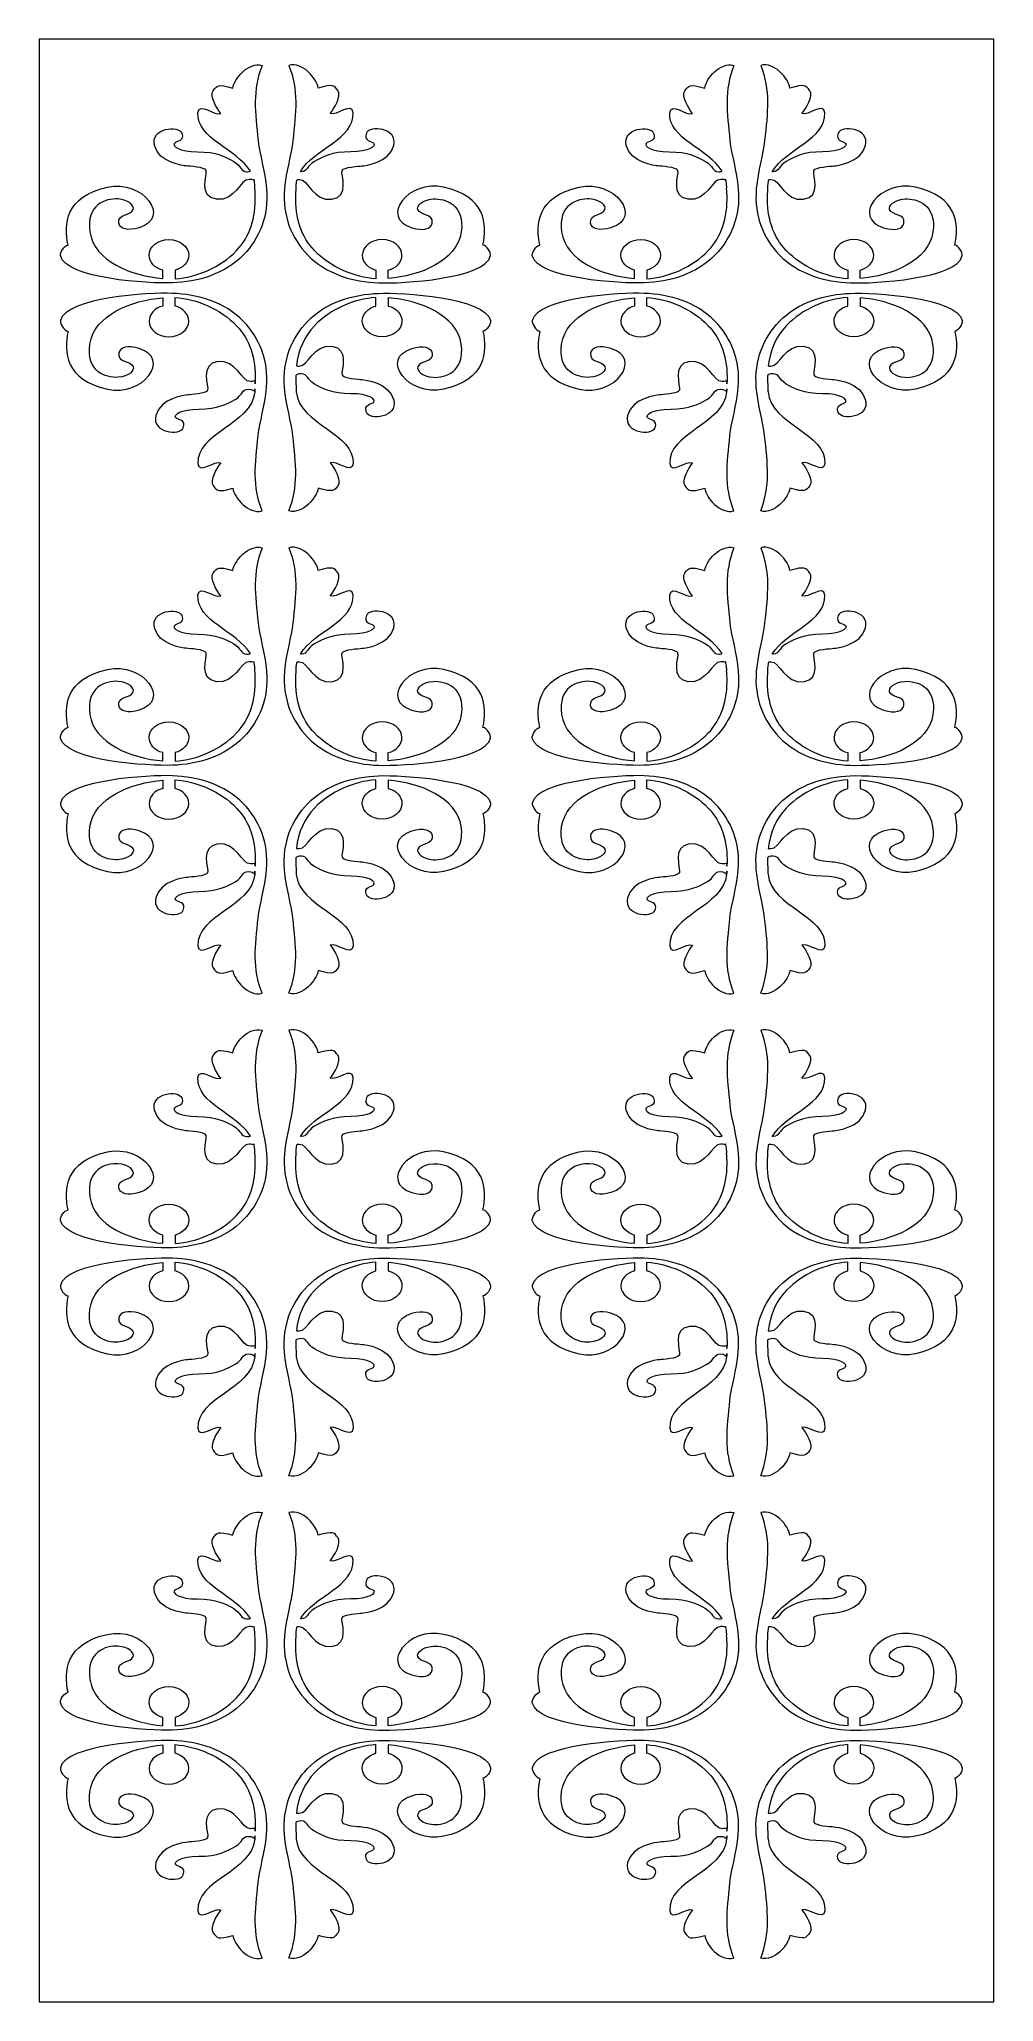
# Model space of a CAD drawing. Header units: centimetres. Extents: x -7.3 to 6.3, y -13.9 to 14.1.
import ezdxf

# ---------------------------------------------------------------- set-up
doc = ezdxf.new("R2010")
doc.units = ezdxf.units.CM
doc.header["$MEASUREMENT"] = 0
doc.layers.add('layer 1', color=7, linetype='Continuous')

msp = doc.modelspace()

# ---------------------------------------------------------------- linework, layer by layer
at = {"layer": 'layer 1', "color": 242, "lineweight": 9}
msp.add_lwpolyline([(-7.3473, -13.92119), (6.29068, -13.92119), (6.29068, 14.11455), (-7.3473, 14.11455), (-7.3473, -13.92119)], close=True, dxfattribs=at)
at = {"layer": 'layer 1', "color": 7, "lineweight": 9}
for points, knots in [([(-5.91908, 11.42172), (-5.45317, 11.56439), (-5.86497, 12.11351), (-6.3737, 12.00172), (-6.3737, 12.00172), (-6.97232, 11.87017), (-7.00096, 11.46867), (-6.93577, 11.17352), (-6.93577, 11.17352), (-6.99093, 11.16859), (-7.05189, 11.06649), (-7.04301, 11.02317), (-7.04301, 11.02317), (-6.97504, 10.69173), (-5.77064, 10.62145), (-5.44384, 10.63384), (-5.44384, 10.63384), (-5.08357, 10.6475), (-4.69582, 10.75768), (-4.42903, 11.0348), (-4.42903, 11.0348), (-4.20587, 11.26659), (-4.06711, 11.58409), (-4.10029, 11.97657), (-4.10029, 11.97657), (-4.12257, 12.24015), (-4.19869, 12.46561), (-4.21934, 12.66374), (-4.21934, 12.66374), (-4.26231, 13.07617), (-4.3041, 13.38181), (-4.16311, 13.74121), (-4.16311, 13.74121), (-4.36057, 13.79461), (-4.5614, 13.5529), (-4.57975, 13.41681), (-4.57975, 13.41681), (-4.80301, 13.47886), (-4.80556, 13.45561), (-4.86433, 13.37909), (-4.86433, 13.37909), (-4.91775, 13.30953), (-4.81052, 13.12061), (-4.75243, 13.05382), (-4.75243, 13.05382), (-4.83886, 13.01324), (-5.06871, 13.22465), (-5.07923, 13.06443), (-5.07923, 13.06443), (-5.10356, 12.69386), (-4.52844, 12.55182), (-4.33108, 12.22861), (-4.33108, 12.22861), (-4.344, 12.22429), (-4.36017, 12.22177), (-4.38039, 12.22234), (-4.38039, 12.22234), (-4.47399, 12.22501), (-4.45727, 12.30484), (-4.56758, 12.36871), (-4.56758, 12.36871), (-4.67789, 12.43257), (-4.81829, 12.50709), (-5.08571, 12.50709), (-5.08571, 12.50709), (-5.35312, 12.50709), (-5.45006, 12.58958), (-5.41663, 12.62684), (-5.41663, 12.62684), (-5.38321, 12.6641), (-5.26621, 12.65611), (-5.30967, 12.77321), (-5.30967, 12.77321), (-5.35312, 12.8903), (-5.76428, 12.85038), (-5.70076, 12.59757), (-5.70076, 12.59757), (-5.63725, 12.34476), (-5.28627, 12.31016), (-5.24616, 12.30484), (-5.24616, 12.30484), (-5.20604, 12.29952), (-4.98208, 12.29154), (-4.96202, 12.23831), (-4.96202, 12.23831), (-4.94197, 12.18509), (-5.07902, 11.86042), (-4.81494, 11.82849), (-4.81494, 11.82849), (-4.55087, 11.79656), (-4.47733, 12.11856), (-4.3503, 12.11324), (-4.3503, 12.11324), (-4.31724, 12.11185), (-4.29529, 12.1092), (-4.28088, 12.10604), (-4.28088, 12.10604), (-4.28088, 12.10604), (-4.2813, 12.11593), (-4.2813, 12.11593), (-4.2813, 12.11593), (-4.27472, 12.09253), (-4.26999, 12.06828), (-4.26758, 12.04294), (-4.26758, 12.04294), (-4.26559, 12.02196), (-4.265, 12.00034), (-4.26619, 11.9779), (-4.26619, 11.9779), (-4.26357, 11.94688), (-4.26182, 11.91631), (-4.2609, 11.88621), (-4.2609, 11.88621), (-4.25097, 11.5611), (-4.34039, 11.29109), (-4.52877, 11.09543), (-4.52877, 11.09543), (-4.76129, 10.85392), (-5.09308, 10.71499), (-5.40668, 10.69245), (-5.40668, 10.69245), (-5.40668, 10.69245), (-5.40668, 10.81478), (-5.40668, 10.81478), (-5.40668, 10.81478), (-5.29337, 10.84431), (-5.21113, 10.92935), (-5.21113, 11.0292), (-5.21113, 11.0292), (-5.21113, 11.15342), (-5.33839, 11.25473), (-5.49443, 11.25473), (-5.49443, 11.25473), (-5.65046, 11.25473), (-5.77772, 11.15342), (-5.77772, 11.0292), (-5.77772, 11.0292), (-5.77772, 10.92935), (-5.69547, 10.84431), (-5.58217, 10.81478), (-5.58217, 10.81478), (-5.58217, 10.81478), (-5.58217, 10.69635), (-5.58217, 10.69635), (-5.58217, 10.69635), (-6.03164, 10.73408), (-6.56221, 10.942), (-6.62447, 11.36113), (-6.62447, 11.36113), (-6.68266, 11.75286), (-6.3915, 11.8441), (-6.22487, 11.83289), (-6.22487, 11.83289), (-6.05845, 11.8217), (-5.98665, 11.73409), (-6.00496, 11.68416), (-6.00496, 11.68416), (-6.03972, 11.5894), (-6.23338, 11.62736), (-6.20965, 11.48779), (-6.20965, 11.48779), (-6.1956, 11.40513), (-6.08367, 11.37133), (-5.91908, 11.42172)], [0, 0, 0, 0, 0.02380952, 0.02380952, 0.02380952, 0.02380952, 0.04761905, 0.04761905, 0.04761905, 0.04761905, 0.07142857, 0.07142857, 0.07142857, 0.07142857, 0.0952381, 0.0952381, 0.0952381, 0.0952381, 0.11904762, 0.11904762, 0.11904762, 0.11904762, 0.14285714, 0.14285714, 0.14285714, 0.14285714, 0.16666667, 0.16666667, 0.16666667, 0.16666667, 0.19047619, 0.19047619, 0.19047619, 0.19047619, 0.21428571, 0.21428571, 0.21428571, 0.21428571, 0.23809524, 0.23809524, 0.23809524, 0.23809524, 0.26190476, 0.26190476, 0.26190476, 0.26190476, 0.28571429, 0.28571429, 0.28571429, 0.28571429, 0.30952381, 0.30952381, 0.30952381, 0.30952381, 0.33333333, 0.33333333, 0.33333333, 0.33333333, 0.35714286, 0.35714286, 0.35714286, 0.35714286, 0.38095238, 0.38095238, 0.38095238, 0.38095238, 0.4047619, 0.4047619, 0.4047619, 0.4047619, 0.42857143, 0.42857143, 0.42857143, 0.42857143, 0.45238095, 0.45238095, 0.45238095, 0.45238095, 0.47619048, 0.47619048, 0.47619048, 0.47619048, 0.5, 0.5, 0.5, 0.5, 0.52380952, 0.52380952, 0.52380952, 0.52380952, 0.54761905, 0.54761905, 0.54761905, 0.54761905, 0.57142857, 0.57142857, 0.57142857, 0.57142857, 0.5952381, 0.5952381, 0.5952381, 0.5952381, 0.61904762, 0.61904762, 0.61904762, 0.61904762, 0.64285714, 0.64285714, 0.64285714, 0.64285714, 0.66666667, 0.66666667, 0.66666667, 0.66666667, 0.69047619, 0.69047619, 0.69047619, 0.69047619, 0.71428571, 0.71428571, 0.71428571, 0.71428571, 0.73809524, 0.73809524, 0.73809524, 0.73809524, 0.76190476, 0.76190476, 0.76190476, 0.76190476, 0.78571429, 0.78571429, 0.78571429, 0.78571429, 0.80952381, 0.80952381, 0.80952381, 0.80952381, 0.83333333, 0.83333333, 0.83333333, 0.83333333, 0.85714286, 0.85714286, 0.85714286, 0.85714286, 0.88095238, 0.88095238, 0.88095238, 0.88095238, 0.9047619, 0.9047619, 0.9047619, 0.9047619, 0.92857143, 0.92857143, 0.92857143, 0.92857143, 0.95238095, 0.95238095, 0.95238095, 0.95238095, 1, 1, 1, 1]), ([(-3.61574, 12.2224), (-3.61156, 12.22223), (-3.60717, 12.22221), (-3.60258, 12.22234), (-3.60258, 12.22234), (-3.50898, 12.22501), (-3.5257, 12.30484), (-3.41539, 12.36871), (-3.41539, 12.36871), (-3.30508, 12.43257), (-3.16469, 12.50709), (-2.89727, 12.50709), (-2.89727, 12.50709), (-2.62985, 12.50709), (-2.53291, 12.58958), (-2.56634, 12.62684), (-2.56634, 12.62684), (-2.59976, 12.6641), (-2.71676, 12.65611), (-2.67331, 12.77321), (-2.67331, 12.77321), (-2.62985, 12.8903), (-2.21869, 12.85038), (-2.28221, 12.59757), (-2.28221, 12.59757), (-2.34572, 12.34476), (-2.69671, 12.31016), (-2.73682, 12.30484), (-2.73682, 12.30484), (-2.77693, 12.29952), (-3.00089, 12.29154), (-3.02095, 12.23831), (-3.02095, 12.23831), (-3.04101, 12.18509), (-2.90395, 11.86042), (-3.16803, 11.82849), (-3.16803, 11.82849), (-3.4321, 11.79656), (-3.50565, 12.11856), (-3.63267, 12.11324), (-3.63267, 12.11324), (-3.64404, 12.11276), (-3.6541, 12.11212), (-3.66299, 12.11138), (-3.66299, 12.11138), (-3.66891, 12.08939), (-3.67317, 12.06663), (-3.67542, 12.04294), (-3.67542, 12.04294), (-3.67741, 12.02196), (-3.678, 12.00034), (-3.67682, 11.9779), (-3.67682, 11.9779), (-3.67944, 11.94688), (-3.68119, 11.91631), (-3.68211, 11.88621), (-3.68211, 11.88621), (-3.69204, 11.5611), (-3.60262, 11.29109), (-3.41423, 11.09543), (-3.41423, 11.09543), (-3.18171, 10.85392), (-2.84993, 10.71499), (-2.53633, 10.69245), (-2.53633, 10.69245), (-2.53633, 10.69245), (-2.53633, 10.81478), (-2.53633, 10.81478), (-2.53633, 10.81478), (-2.64963, 10.84431), (-2.73187, 10.92935), (-2.73187, 11.0292), (-2.73187, 11.0292), (-2.73187, 11.15342), (-2.60461, 11.25473), (-2.44858, 11.25473), (-2.44858, 11.25473), (-2.29255, 11.25473), (-2.16528, 11.15342), (-2.16528, 11.0292), (-2.16528, 11.0292), (-2.16528, 10.92935), (-2.24753, 10.84431), (-2.36083, 10.81478), (-2.36083, 10.81478), (-2.36083, 10.81478), (-2.36083, 10.69635), (-2.36083, 10.69635), (-2.36083, 10.69635), (-1.91136, 10.73408), (-1.38079, 10.942), (-1.31853, 11.36113), (-1.31853, 11.36113), (-1.26035, 11.75286), (-1.55151, 11.8441), (-1.71814, 11.83289), (-1.71814, 11.83289), (-1.88456, 11.8217), (-1.95636, 11.73409), (-1.93804, 11.68416), (-1.93804, 11.68416), (-1.90328, 11.5894), (-1.70963, 11.62736), (-1.73335, 11.48779), (-1.73335, 11.48779), (-1.7474, 11.40513), (-1.85934, 11.37133), (-2.02392, 11.42172), (-2.02392, 11.42172), (-2.48983, 11.56439), (-2.07803, 12.11351), (-1.56931, 12.00172), (-1.56931, 12.00172), (-0.97068, 11.87017), (-0.94205, 11.46867), (-1.00723, 11.17352), (-1.00723, 11.17352), (-0.95207, 11.16859), (-0.89111, 11.06649), (-0.89999, 11.02317), (-0.89999, 11.02317), (-0.96796, 10.69173), (-2.17236, 10.62145), (-2.49916, 10.63384), (-2.49916, 10.63384), (-2.85943, 10.6475), (-3.24718, 10.75768), (-3.51398, 11.0348), (-3.51398, 11.0348), (-3.73714, 11.26659), (-3.87589, 11.58409), (-3.84271, 11.97657), (-3.84271, 11.97657), (-3.82043, 12.24015), (-3.74431, 12.46561), (-3.72367, 12.66374), (-3.72367, 12.66374), (-3.68069, 13.07617), (-3.6389, 13.38181), (-3.7799, 13.74121), (-3.7799, 13.74121), (-3.58244, 13.79461), (-3.3816, 13.5529), (-3.36325, 13.41681), (-3.36325, 13.41681), (-3.13999, 13.47886), (-3.13744, 13.45561), (-3.07867, 13.37909), (-3.07867, 13.37909), (-3.02525, 13.30953), (-3.13248, 13.12061), (-3.19057, 13.05382), (-3.19057, 13.05382), (-3.10415, 13.01324), (-2.8743, 13.22465), (-2.86378, 13.06443), (-2.86378, 13.06443), (-2.83929, 12.69149), (-3.42201, 12.55004), (-3.61574, 12.2224)], [0, 0, 0, 0, 0.02439024, 0.02439024, 0.02439024, 0.02439024, 0.04878049, 0.04878049, 0.04878049, 0.04878049, 0.07317073, 0.07317073, 0.07317073, 0.07317073, 0.09756098, 0.09756098, 0.09756098, 0.09756098, 0.12195122, 0.12195122, 0.12195122, 0.12195122, 0.14634146, 0.14634146, 0.14634146, 0.14634146, 0.17073171, 0.17073171, 0.17073171, 0.17073171, 0.19512195, 0.19512195, 0.19512195, 0.19512195, 0.2195122, 0.2195122, 0.2195122, 0.2195122, 0.24390244, 0.24390244, 0.24390244, 0.24390244, 0.26829268, 0.26829268, 0.26829268, 0.26829268, 0.29268293, 0.29268293, 0.29268293, 0.29268293, 0.31707317, 0.31707317, 0.31707317, 0.31707317, 0.34146341, 0.34146341, 0.34146341, 0.34146341, 0.36585366, 0.36585366, 0.36585366, 0.36585366, 0.3902439, 0.3902439, 0.3902439, 0.3902439, 0.41463415, 0.41463415, 0.41463415, 0.41463415, 0.43902439, 0.43902439, 0.43902439, 0.43902439, 0.46341463, 0.46341463, 0.46341463, 0.46341463, 0.48780488, 0.48780488, 0.48780488, 0.48780488, 0.51219512, 0.51219512, 0.51219512, 0.51219512, 0.53658537, 0.53658537, 0.53658537, 0.53658537, 0.56097561, 0.56097561, 0.56097561, 0.56097561, 0.58536585, 0.58536585, 0.58536585, 0.58536585, 0.6097561, 0.6097561, 0.6097561, 0.6097561, 0.63414634, 0.63414634, 0.63414634, 0.63414634, 0.65853659, 0.65853659, 0.65853659, 0.65853659, 0.68292683, 0.68292683, 0.68292683, 0.68292683, 0.70731707, 0.70731707, 0.70731707, 0.70731707, 0.73170732, 0.73170732, 0.73170732, 0.73170732, 0.75609756, 0.75609756, 0.75609756, 0.75609756, 0.7804878, 0.7804878, 0.7804878, 0.7804878, 0.80487805, 0.80487805, 0.80487805, 0.80487805, 0.82926829, 0.82926829, 0.82926829, 0.82926829, 0.85365854, 0.85365854, 0.85365854, 0.85365854, 0.87804878, 0.87804878, 0.87804878, 0.87804878, 0.90243902, 0.90243902, 0.90243902, 0.90243902, 0.92682927, 0.92682927, 0.92682927, 0.92682927, 0.95121951, 0.95121951, 0.95121951, 0.95121951, 1, 1, 1, 1]), ([(0.82154, 11.42172), (1.28744, 11.56439), (0.87565, 12.11351), (0.36692, 12.00172), (0.36692, 12.00172), (-0.23171, 11.87017), (-0.26034, 11.46867), (-0.19516, 11.17352), (-0.19516, 11.17352), (-0.25031, 11.16859), (-0.31127, 11.06649), (-0.30239, 11.02317), (-0.30239, 11.02317), (-0.23442, 10.69173), (0.96998, 10.62145), (1.29677, 10.63384), (1.29677, 10.63384), (1.65705, 10.6475), (2.04479, 10.75768), (2.31159, 11.0348), (2.31159, 11.0348), (2.53475, 11.26659), (2.6735, 11.58409), (2.64032, 11.97657), (2.64032, 11.97657), (2.61804, 12.24015), (2.54192, 12.46561), (2.52128, 12.66374), (2.52128, 12.66374), (2.47831, 13.07617), (2.43652, 13.38181), (2.57751, 13.74121), (2.57751, 13.74121), (2.38005, 13.79461), (2.17922, 13.5529), (2.16087, 13.41681), (2.16087, 13.41681), (1.93761, 13.47886), (1.93505, 13.45561), (1.87629, 13.37909), (1.87629, 13.37909), (1.82286, 13.30953), (1.9301, 13.12061), (1.98818, 13.05382), (1.98818, 13.05382), (1.90176, 13.01324), (1.67191, 13.22465), (1.66139, 13.06443), (1.66139, 13.06443), (1.63706, 12.69386), (2.21218, 12.55182), (2.40953, 12.22861), (2.40953, 12.22861), (2.39662, 12.22429), (2.38045, 12.22177), (2.36023, 12.22234), (2.36023, 12.22234), (2.26663, 12.22501), (2.28335, 12.30484), (2.17303, 12.36871), (2.17303, 12.36871), (2.06273, 12.43257), (1.92233, 12.50709), (1.65491, 12.50709), (1.65491, 12.50709), (1.3875, 12.50709), (1.29056, 12.58958), (1.32398, 12.62684), (1.32398, 12.62684), (1.35741, 12.6641), (1.47441, 12.65611), (1.43095, 12.77321), (1.43095, 12.77321), (1.3875, 12.8903), (0.97634, 12.85038), (1.03985, 12.59757), (1.03985, 12.59757), (1.10336, 12.34476), (1.45435, 12.31016), (1.49446, 12.30484), (1.49446, 12.30484), (1.53458, 12.29952), (1.75854, 12.29154), (1.7786, 12.23831), (1.7786, 12.23831), (1.79865, 12.18509), (1.6616, 11.86042), (1.92567, 11.82849), (1.92567, 11.82849), (2.18975, 11.79656), (2.26329, 12.11856), (2.39031, 12.11324), (2.39031, 12.11324), (2.42338, 12.11185), (2.44533, 12.1092), (2.45973, 12.10604), (2.45973, 12.10604), (2.45973, 12.10604), (2.45931, 12.11593), (2.45931, 12.11593), (2.45931, 12.11593), (2.46589, 12.09253), (2.47063, 12.06828), (2.47304, 12.04294), (2.47304, 12.04294), (2.47502, 12.02196), (2.47562, 12.00034), (2.47443, 11.9779), (2.47443, 11.9779), (2.47705, 11.94688), (2.4788, 11.91631), (2.47972, 11.88621), (2.47972, 11.88621), (2.48965, 11.5611), (2.40023, 11.29109), (2.21185, 11.09543), (2.21185, 11.09543), (1.97933, 10.85392), (1.64754, 10.71499), (1.33394, 10.69245), (1.33394, 10.69245), (1.33394, 10.69245), (1.33394, 10.81478), (1.33394, 10.81478), (1.33394, 10.81478), (1.44725, 10.84431), (1.52949, 10.92935), (1.52949, 11.0292), (1.52949, 11.0292), (1.52949, 11.15342), (1.40223, 11.25473), (1.24619, 11.25473), (1.24619, 11.25473), (1.09016, 11.25473), (0.9629, 11.15342), (0.9629, 11.0292), (0.9629, 11.0292), (0.9629, 10.92935), (1.04514, 10.84431), (1.15845, 10.81478), (1.15845, 10.81478), (1.15845, 10.81478), (1.15845, 10.69635), (1.15845, 10.69635), (1.15845, 10.69635), (0.70898, 10.73408), (0.1784, 10.942), (0.11615, 11.36113), (0.11615, 11.36113), (0.05796, 11.75286), (0.34912, 11.8441), (0.51575, 11.83289), (0.51575, 11.83289), (0.68217, 11.8217), (0.75397, 11.73409), (0.73566, 11.68416), (0.73566, 11.68416), (0.7009, 11.5894), (0.50724, 11.62736), (0.53096, 11.48779), (0.53096, 11.48779), (0.54502, 11.40513), (0.65695, 11.37133), (0.82154, 11.42172)], [0, 0, 0, 0, 0.02380952, 0.02380952, 0.02380952, 0.02380952, 0.04761905, 0.04761905, 0.04761905, 0.04761905, 0.07142857, 0.07142857, 0.07142857, 0.07142857, 0.0952381, 0.0952381, 0.0952381, 0.0952381, 0.11904762, 0.11904762, 0.11904762, 0.11904762, 0.14285714, 0.14285714, 0.14285714, 0.14285714, 0.16666667, 0.16666667, 0.16666667, 0.16666667, 0.19047619, 0.19047619, 0.19047619, 0.19047619, 0.21428571, 0.21428571, 0.21428571, 0.21428571, 0.23809524, 0.23809524, 0.23809524, 0.23809524, 0.26190476, 0.26190476, 0.26190476, 0.26190476, 0.28571429, 0.28571429, 0.28571429, 0.28571429, 0.30952381, 0.30952381, 0.30952381, 0.30952381, 0.33333333, 0.33333333, 0.33333333, 0.33333333, 0.35714286, 0.35714286, 0.35714286, 0.35714286, 0.38095238, 0.38095238, 0.38095238, 0.38095238, 0.4047619, 0.4047619, 0.4047619, 0.4047619, 0.42857143, 0.42857143, 0.42857143, 0.42857143, 0.45238095, 0.45238095, 0.45238095, 0.45238095, 0.47619048, 0.47619048, 0.47619048, 0.47619048, 0.5, 0.5, 0.5, 0.5, 0.52380952, 0.52380952, 0.52380952, 0.52380952, 0.54761905, 0.54761905, 0.54761905, 0.54761905, 0.57142857, 0.57142857, 0.57142857, 0.57142857, 0.5952381, 0.5952381, 0.5952381, 0.5952381, 0.61904762, 0.61904762, 0.61904762, 0.61904762, 0.64285714, 0.64285714, 0.64285714, 0.64285714, 0.66666667, 0.66666667, 0.66666667, 0.66666667, 0.69047619, 0.69047619, 0.69047619, 0.69047619, 0.71428571, 0.71428571, 0.71428571, 0.71428571, 0.73809524, 0.73809524, 0.73809524, 0.73809524, 0.76190476, 0.76190476, 0.76190476, 0.76190476, 0.78571429, 0.78571429, 0.78571429, 0.78571429, 0.80952381, 0.80952381, 0.80952381, 0.80952381, 0.83333333, 0.83333333, 0.83333333, 0.83333333, 0.85714286, 0.85714286, 0.85714286, 0.85714286, 0.88095238, 0.88095238, 0.88095238, 0.88095238, 0.9047619, 0.9047619, 0.9047619, 0.9047619, 0.92857143, 0.92857143, 0.92857143, 0.92857143, 0.95238095, 0.95238095, 0.95238095, 0.95238095, 1, 1, 1, 1]), ([(3.12488, 12.2224), (3.12906, 12.22223), (3.13345, 12.22221), (3.13804, 12.22234), (3.13804, 12.22234), (3.23163, 12.22501), (3.21492, 12.30484), (3.32523, 12.36871), (3.32523, 12.36871), (3.43554, 12.43257), (3.57593, 12.50709), (3.84335, 12.50709), (3.84335, 12.50709), (4.11077, 12.50709), (4.20771, 12.58958), (4.17428, 12.62684), (4.17428, 12.62684), (4.14085, 12.6641), (4.02386, 12.65611), (4.06731, 12.77321), (4.06731, 12.77321), (4.11077, 12.8903), (4.52192, 12.85038), (4.45841, 12.59757), (4.45841, 12.59757), (4.3949, 12.34476), (4.04391, 12.31016), (4.0038, 12.30484), (4.0038, 12.30484), (3.96369, 12.29952), (3.73973, 12.29154), (3.71967, 12.23831), (3.71967, 12.23831), (3.69961, 12.18509), (3.83666, 11.86042), (3.57259, 11.82849), (3.57259, 11.82849), (3.30851, 11.79656), (3.23497, 12.11856), (3.10795, 12.11324), (3.10795, 12.11324), (3.09658, 12.11276), (3.08652, 12.11212), (3.07763, 12.11138), (3.07763, 12.11138), (3.07171, 12.08939), (3.06744, 12.06663), (3.0652, 12.04294), (3.0652, 12.04294), (3.06321, 12.02196), (3.06262, 12.00034), (3.0638, 11.9779), (3.0638, 11.9779), (3.06118, 11.94688), (3.05943, 11.91631), (3.05851, 11.88621), (3.05851, 11.88621), (3.04858, 11.5611), (3.138, 11.29109), (3.32638, 11.09543), (3.32638, 11.09543), (3.55891, 10.85392), (3.89069, 10.71499), (4.20429, 10.69245), (4.20429, 10.69245), (4.20429, 10.69245), (4.20429, 10.81478), (4.20429, 10.81478), (4.20429, 10.81478), (4.09099, 10.84431), (4.00874, 10.92935), (4.00874, 11.0292), (4.00874, 11.0292), (4.00874, 11.15342), (4.136, 11.25473), (4.29204, 11.25473), (4.29204, 11.25473), (4.44807, 11.25473), (4.57533, 11.15342), (4.57533, 11.0292), (4.57533, 11.0292), (4.57533, 10.92935), (4.49309, 10.84431), (4.37978, 10.81478), (4.37978, 10.81478), (4.37978, 10.81478), (4.37978, 10.69635), (4.37978, 10.69635), (4.37978, 10.69635), (4.82925, 10.73408), (5.35983, 10.942), (5.42208, 11.36113), (5.42208, 11.36113), (5.48027, 11.75286), (5.18911, 11.8441), (5.02248, 11.83289), (5.02248, 11.83289), (4.85606, 11.8217), (4.78426, 11.73409), (4.80258, 11.68416), (4.80258, 11.68416), (4.83734, 11.5894), (5.03099, 11.62736), (5.00727, 11.48779), (5.00727, 11.48779), (4.99322, 11.40513), (4.88128, 11.37133), (4.71669, 11.42172), (4.71669, 11.42172), (4.25079, 11.56439), (4.66259, 12.11351), (5.17131, 12.00172), (5.17131, 12.00172), (5.76994, 11.87017), (5.79857, 11.46867), (5.73339, 11.17352), (5.73339, 11.17352), (5.78854, 11.16859), (5.8495, 11.06649), (5.84062, 11.02317), (5.84062, 11.02317), (5.77265, 10.69173), (4.56826, 10.62145), (4.24146, 10.63384), (4.24146, 10.63384), (3.88118, 10.6475), (3.49344, 10.75768), (3.22664, 11.0348), (3.22664, 11.0348), (3.00348, 11.26659), (2.86473, 11.58409), (2.89791, 11.97657), (2.89791, 11.97657), (2.92019, 12.24015), (2.99631, 12.46561), (3.01695, 12.66374), (3.01695, 12.66374), (3.05992, 13.07617), (3.10171, 13.38181), (2.96072, 13.74121), (2.96072, 13.74121), (3.15818, 13.79461), (3.35902, 13.5529), (3.37737, 13.41681), (3.37737, 13.41681), (3.60062, 13.47886), (3.60318, 13.45561), (3.66194, 13.37909), (3.66194, 13.37909), (3.71537, 13.30953), (3.60813, 13.12061), (3.55005, 13.05382), (3.55005, 13.05382), (3.63647, 13.01324), (3.86632, 13.22465), (3.87684, 13.06443), (3.87684, 13.06443), (3.90133, 12.69149), (3.31861, 12.55004), (3.12488, 12.2224)], [0, 0, 0, 0, 0.02439024, 0.02439024, 0.02439024, 0.02439024, 0.04878049, 0.04878049, 0.04878049, 0.04878049, 0.07317073, 0.07317073, 0.07317073, 0.07317073, 0.09756098, 0.09756098, 0.09756098, 0.09756098, 0.12195122, 0.12195122, 0.12195122, 0.12195122, 0.14634146, 0.14634146, 0.14634146, 0.14634146, 0.17073171, 0.17073171, 0.17073171, 0.17073171, 0.19512195, 0.19512195, 0.19512195, 0.19512195, 0.2195122, 0.2195122, 0.2195122, 0.2195122, 0.24390244, 0.24390244, 0.24390244, 0.24390244, 0.26829268, 0.26829268, 0.26829268, 0.26829268, 0.29268293, 0.29268293, 0.29268293, 0.29268293, 0.31707317, 0.31707317, 0.31707317, 0.31707317, 0.34146341, 0.34146341, 0.34146341, 0.34146341, 0.36585366, 0.36585366, 0.36585366, 0.36585366, 0.3902439, 0.3902439, 0.3902439, 0.3902439, 0.41463415, 0.41463415, 0.41463415, 0.41463415, 0.43902439, 0.43902439, 0.43902439, 0.43902439, 0.46341463, 0.46341463, 0.46341463, 0.46341463, 0.48780488, 0.48780488, 0.48780488, 0.48780488, 0.51219512, 0.51219512, 0.51219512, 0.51219512, 0.53658537, 0.53658537, 0.53658537, 0.53658537, 0.56097561, 0.56097561, 0.56097561, 0.56097561, 0.58536585, 0.58536585, 0.58536585, 0.58536585, 0.6097561, 0.6097561, 0.6097561, 0.6097561, 0.63414634, 0.63414634, 0.63414634, 0.63414634, 0.65853659, 0.65853659, 0.65853659, 0.65853659, 0.68292683, 0.68292683, 0.68292683, 0.68292683, 0.70731707, 0.70731707, 0.70731707, 0.70731707, 0.73170732, 0.73170732, 0.73170732, 0.73170732, 0.75609756, 0.75609756, 0.75609756, 0.75609756, 0.7804878, 0.7804878, 0.7804878, 0.7804878, 0.80487805, 0.80487805, 0.80487805, 0.80487805, 0.82926829, 0.82926829, 0.82926829, 0.82926829, 0.85365854, 0.85365854, 0.85365854, 0.85365854, 0.87804878, 0.87804878, 0.87804878, 0.87804878, 0.90243902, 0.90243902, 0.90243902, 0.90243902, 0.92682927, 0.92682927, 0.92682927, 0.92682927, 0.95121951, 0.95121951, 0.95121951, 0.95121951, 1, 1, 1, 1]), ([(-5.91908, 9.69652), (-5.45317, 9.55386), (-5.86497, 9.00473), (-6.3737, 9.11652), (-6.3737, 9.11652), (-6.97232, 9.24807), (-7.00096, 9.64958), (-6.93577, 9.94473), (-6.93577, 9.94473), (-6.99093, 9.94966), (-7.05189, 10.05176), (-7.04301, 10.09507), (-7.04301, 10.09507), (-6.97504, 10.42652), (-5.77064, 10.49679), (-5.44384, 10.48441), (-5.44384, 10.48441), (-5.08357, 10.47075), (-4.69582, 10.36056), (-4.42903, 10.08345), (-4.42903, 10.08345), (-4.20587, 9.85166), (-4.06711, 9.53416), (-4.10029, 9.14168), (-4.10029, 9.14168), (-4.12257, 8.8781), (-4.19869, 8.65263), (-4.21934, 8.4545), (-4.21934, 8.4545), (-4.26231, 8.04207), (-4.3041, 7.73644), (-4.16311, 7.37704), (-4.16311, 7.37704), (-4.36057, 7.32364), (-4.5614, 7.56534), (-4.57975, 7.70143), (-4.57975, 7.70143), (-4.80301, 7.63939), (-4.80556, 7.66263), (-4.86433, 7.73916), (-4.86433, 7.73916), (-4.91775, 7.80871), (-4.81052, 7.99764), (-4.75243, 8.06443), (-4.75243, 8.06443), (-4.83886, 8.10501), (-5.06871, 7.89359), (-5.07923, 8.05382), (-5.07923, 8.05382), (-5.10776, 8.48836), (-4.31189, 8.60859), (-4.26758, 9.07531), (-4.26758, 9.07531), (-4.278, 9.09369), (-4.30265, 9.11737), (-4.36041, 9.11573), (-4.36041, 9.11573), (-4.454, 9.11307), (-4.43729, 9.03323), (-4.5476, 8.96937), (-4.5476, 8.96937), (-4.65791, 8.9055), (-4.7983, 8.83099), (-5.06572, 8.83099), (-5.06572, 8.83099), (-5.33314, 8.83099), (-5.43008, 8.74849), (-5.39665, 8.71123), (-5.39665, 8.71123), (-5.36322, 8.67398), (-5.24623, 8.68196), (-5.28968, 8.56487), (-5.28968, 8.56487), (-5.33314, 8.44777), (-5.74429, 8.48769), (-5.68078, 8.74051), (-5.68078, 8.74051), (-5.61727, 8.99331), (-5.26628, 9.02791), (-5.22617, 9.03323), (-5.22617, 9.03323), (-5.18606, 9.03855), (-4.9621, 9.04654), (-4.94204, 9.09976), (-4.94204, 9.09976), (-4.92198, 9.15298), (-5.05903, 9.47765), (-4.79496, 9.50958), (-4.79496, 9.50958), (-4.53088, 9.54152), (-4.45734, 9.21951), (-4.33032, 9.22484), (-4.33032, 9.22484), (-4.29725, 9.22622), (-4.27531, 9.22887), (-4.2609, 9.23204), (-4.2609, 9.23204), (-4.25097, 9.55715), (-4.34039, 9.82715), (-4.52877, 10.02282), (-4.52877, 10.02282), (-4.76129, 10.26433), (-5.09308, 10.40326), (-5.40668, 10.42579), (-5.40668, 10.42579), (-5.40668, 10.42579), (-5.40668, 10.30347), (-5.40668, 10.30347), (-5.40668, 10.30347), (-5.29337, 10.27394), (-5.21113, 10.1889), (-5.21113, 10.08905), (-5.21113, 10.08905), (-5.21113, 9.96483), (-5.33839, 9.86352), (-5.49443, 9.86352), (-5.49443, 9.86352), (-5.65046, 9.86352), (-5.77772, 9.96483), (-5.77772, 10.08905), (-5.77772, 10.08905), (-5.77772, 10.1889), (-5.69547, 10.27394), (-5.58217, 10.30347), (-5.58217, 10.30347), (-5.58217, 10.30347), (-5.58217, 10.4219), (-5.58217, 10.4219), (-5.58217, 10.4219), (-6.03164, 10.38417), (-6.56221, 10.17625), (-6.62447, 9.75712), (-6.62447, 9.75712), (-6.68266, 9.36539), (-6.3915, 9.27415), (-6.22487, 9.28536), (-6.22487, 9.28536), (-6.05845, 9.29655), (-5.98665, 9.38416), (-6.00496, 9.43408), (-6.00496, 9.43408), (-6.03972, 9.52884), (-6.23338, 9.49089), (-6.20965, 9.63046), (-6.20965, 9.63046), (-6.1956, 9.71311), (-6.08367, 9.74692), (-5.91908, 9.69652)], [0, 0, 0, 0, 0.02631579, 0.02631579, 0.02631579, 0.02631579, 0.05263158, 0.05263158, 0.05263158, 0.05263158, 0.07894737, 0.07894737, 0.07894737, 0.07894737, 0.10526316, 0.10526316, 0.10526316, 0.10526316, 0.13157895, 0.13157895, 0.13157895, 0.13157895, 0.15789474, 0.15789474, 0.15789474, 0.15789474, 0.18421053, 0.18421053, 0.18421053, 0.18421053, 0.21052632, 0.21052632, 0.21052632, 0.21052632, 0.23684211, 0.23684211, 0.23684211, 0.23684211, 0.26315789, 0.26315789, 0.26315789, 0.26315789, 0.28947368, 0.28947368, 0.28947368, 0.28947368, 0.31578947, 0.31578947, 0.31578947, 0.31578947, 0.34210526, 0.34210526, 0.34210526, 0.34210526, 0.36842105, 0.36842105, 0.36842105, 0.36842105, 0.39473684, 0.39473684, 0.39473684, 0.39473684, 0.42105263, 0.42105263, 0.42105263, 0.42105263, 0.44736842, 0.44736842, 0.44736842, 0.44736842, 0.47368421, 0.47368421, 0.47368421, 0.47368421, 0.5, 0.5, 0.5, 0.5, 0.52631579, 0.52631579, 0.52631579, 0.52631579, 0.55263158, 0.55263158, 0.55263158, 0.55263158, 0.57894737, 0.57894737, 0.57894737, 0.57894737, 0.60526316, 0.60526316, 0.60526316, 0.60526316, 0.63157895, 0.63157895, 0.63157895, 0.63157895, 0.65789474, 0.65789474, 0.65789474, 0.65789474, 0.68421053, 0.68421053, 0.68421053, 0.68421053, 0.71052632, 0.71052632, 0.71052632, 0.71052632, 0.73684211, 0.73684211, 0.73684211, 0.73684211, 0.76315789, 0.76315789, 0.76315789, 0.76315789, 0.78947368, 0.78947368, 0.78947368, 0.78947368, 0.81578947, 0.81578947, 0.81578947, 0.81578947, 0.84210526, 0.84210526, 0.84210526, 0.84210526, 0.86842105, 0.86842105, 0.86842105, 0.86842105, 0.89473684, 0.89473684, 0.89473684, 0.89473684, 0.92105263, 0.92105263, 0.92105263, 0.92105263, 0.94736842, 0.94736842, 0.94736842, 0.94736842, 1, 1, 1, 1]), ([(-2.02392, 9.69652), (-2.48983, 9.55386), (-2.07803, 9.00473), (-1.56931, 9.11652), (-1.56931, 9.11652), (-0.97068, 9.24807), (-0.94205, 9.64958), (-1.00723, 9.94473), (-1.00723, 9.94473), (-0.95207, 9.94966), (-0.89111, 10.05176), (-0.89999, 10.09507), (-0.89999, 10.09507), (-0.96796, 10.42652), (-2.17236, 10.49679), (-2.49916, 10.48441), (-2.49916, 10.48441), (-2.85943, 10.47075), (-3.24718, 10.36056), (-3.51398, 10.08345), (-3.51398, 10.08345), (-3.73714, 9.85166), (-3.87589, 9.53416), (-3.84271, 9.14168), (-3.84271, 9.14168), (-3.82043, 8.8781), (-3.74431, 8.65263), (-3.72367, 8.4545), (-3.72367, 8.4545), (-3.68069, 8.04207), (-3.6389, 7.73644), (-3.7799, 7.37704), (-3.7799, 7.37704), (-3.58244, 7.32364), (-3.3816, 7.56534), (-3.36325, 7.70143), (-3.36325, 7.70143), (-3.13999, 7.63939), (-3.13744, 7.66263), (-3.07867, 7.73916), (-3.07867, 7.73916), (-3.02525, 7.80871), (-3.13248, 7.99764), (-3.19057, 8.06443), (-3.19057, 8.06443), (-3.10415, 8.10501), (-2.8743, 7.89359), (-2.86378, 8.05382), (-2.86378, 8.05382), (-2.83524, 8.48836), (-3.63111, 8.60859), (-3.67542, 9.07531), (-3.67542, 9.07531), (-3.67741, 9.09628), (-3.678, 9.1179), (-3.67682, 9.14034), (-3.67682, 9.14034), (-3.67944, 9.17137), (-3.68119, 9.20194), (-3.68211, 9.23204), (-3.68211, 9.23204), (-3.68293, 9.25891), (-3.68306, 9.28541), (-3.68253, 9.31151), (-3.68253, 9.31151), (-3.66817, 9.32501), (-3.64381, 9.33673), (-3.60258, 9.33555), (-3.60258, 9.33555), (-3.50898, 9.33289), (-3.5257, 9.25306), (-3.41539, 9.18919), (-3.41539, 9.18919), (-3.30508, 9.12532), (-3.16469, 9.05081), (-2.89727, 9.05081), (-2.89727, 9.05081), (-2.62985, 9.05081), (-2.53291, 8.96831), (-2.56634, 8.93106), (-2.56634, 8.93106), (-2.59976, 8.8938), (-2.71676, 8.90178), (-2.67331, 8.78469), (-2.67331, 8.78469), (-2.62985, 8.6676), (-2.21869, 8.70752), (-2.28221, 8.96033), (-2.28221, 8.96033), (-2.34572, 9.21314), (-2.69671, 9.24774), (-2.73682, 9.25306), (-2.73682, 9.25306), (-2.77693, 9.25838), (-3.00089, 9.26636), (-3.02095, 9.31959), (-3.02095, 9.31959), (-3.04101, 9.37281), (-2.90395, 9.69747), (-3.16803, 9.72941), (-3.16803, 9.72941), (-3.4321, 9.76134), (-3.50565, 9.43934), (-3.63267, 9.44466), (-3.63267, 9.44466), (-3.64863, 9.44533), (-3.662, 9.4463), (-3.67318, 9.44748), (-3.67318, 9.44748), (-3.64564, 9.67747), (-3.55927, 9.87218), (-3.41423, 10.02282), (-3.41423, 10.02282), (-3.18171, 10.26433), (-2.84993, 10.40326), (-2.53633, 10.42579), (-2.53633, 10.42579), (-2.53633, 10.42579), (-2.53633, 10.30347), (-2.53633, 10.30347), (-2.53633, 10.30347), (-2.64963, 10.27394), (-2.73187, 10.1889), (-2.73187, 10.08905), (-2.73187, 10.08905), (-2.73187, 9.96483), (-2.60461, 9.86352), (-2.44858, 9.86352), (-2.44858, 9.86352), (-2.29255, 9.86352), (-2.16528, 9.96483), (-2.16528, 10.08905), (-2.16528, 10.08905), (-2.16528, 10.1889), (-2.24753, 10.27394), (-2.36083, 10.30347), (-2.36083, 10.30347), (-2.36083, 10.30347), (-2.36083, 10.4219), (-2.36083, 10.4219), (-2.36083, 10.4219), (-1.91136, 10.38417), (-1.38079, 10.17625), (-1.31853, 9.75712), (-1.31853, 9.75712), (-1.26035, 9.36539), (-1.55151, 9.27415), (-1.71814, 9.28536), (-1.71814, 9.28536), (-1.88456, 9.29655), (-1.95636, 9.38416), (-1.93804, 9.43408), (-1.93804, 9.43408), (-1.90328, 9.52884), (-1.70963, 9.49089), (-1.73335, 9.63046), (-1.73335, 9.63046), (-1.7474, 9.71311), (-1.85934, 9.74692), (-2.02392, 9.69652)], [0, 0, 0, 0, 0.02439024, 0.02439024, 0.02439024, 0.02439024, 0.04878049, 0.04878049, 0.04878049, 0.04878049, 0.07317073, 0.07317073, 0.07317073, 0.07317073, 0.09756098, 0.09756098, 0.09756098, 0.09756098, 0.12195122, 0.12195122, 0.12195122, 0.12195122, 0.14634146, 0.14634146, 0.14634146, 0.14634146, 0.17073171, 0.17073171, 0.17073171, 0.17073171, 0.19512195, 0.19512195, 0.19512195, 0.19512195, 0.2195122, 0.2195122, 0.2195122, 0.2195122, 0.24390244, 0.24390244, 0.24390244, 0.24390244, 0.26829268, 0.26829268, 0.26829268, 0.26829268, 0.29268293, 0.29268293, 0.29268293, 0.29268293, 0.31707317, 0.31707317, 0.31707317, 0.31707317, 0.34146341, 0.34146341, 0.34146341, 0.34146341, 0.36585366, 0.36585366, 0.36585366, 0.36585366, 0.3902439, 0.3902439, 0.3902439, 0.3902439, 0.41463415, 0.41463415, 0.41463415, 0.41463415, 0.43902439, 0.43902439, 0.43902439, 0.43902439, 0.46341463, 0.46341463, 0.46341463, 0.46341463, 0.48780488, 0.48780488, 0.48780488, 0.48780488, 0.51219512, 0.51219512, 0.51219512, 0.51219512, 0.53658537, 0.53658537, 0.53658537, 0.53658537, 0.56097561, 0.56097561, 0.56097561, 0.56097561, 0.58536585, 0.58536585, 0.58536585, 0.58536585, 0.6097561, 0.6097561, 0.6097561, 0.6097561, 0.63414634, 0.63414634, 0.63414634, 0.63414634, 0.65853659, 0.65853659, 0.65853659, 0.65853659, 0.68292683, 0.68292683, 0.68292683, 0.68292683, 0.70731707, 0.70731707, 0.70731707, 0.70731707, 0.73170732, 0.73170732, 0.73170732, 0.73170732, 0.75609756, 0.75609756, 0.75609756, 0.75609756, 0.7804878, 0.7804878, 0.7804878, 0.7804878, 0.80487805, 0.80487805, 0.80487805, 0.80487805, 0.82926829, 0.82926829, 0.82926829, 0.82926829, 0.85365854, 0.85365854, 0.85365854, 0.85365854, 0.87804878, 0.87804878, 0.87804878, 0.87804878, 0.90243902, 0.90243902, 0.90243902, 0.90243902, 0.92682927, 0.92682927, 0.92682927, 0.92682927, 0.95121951, 0.95121951, 0.95121951, 0.95121951, 1, 1, 1, 1]), ([(0.82154, 9.69652), (1.28744, 9.55386), (0.87565, 9.00473), (0.36692, 9.11652), (0.36692, 9.11652), (-0.23171, 9.24807), (-0.26034, 9.64958), (-0.19516, 9.94473), (-0.19516, 9.94473), (-0.25031, 9.94966), (-0.31127, 10.05176), (-0.30239, 10.09507), (-0.30239, 10.09507), (-0.23442, 10.42652), (0.96998, 10.49679), (1.29677, 10.48441), (1.29677, 10.48441), (1.65705, 10.47075), (2.04479, 10.36056), (2.31159, 10.08345), (2.31159, 10.08345), (2.53475, 9.85166), (2.6735, 9.53416), (2.64032, 9.14168), (2.64032, 9.14168), (2.61804, 8.8781), (2.54192, 8.65263), (2.52128, 8.4545), (2.52128, 8.4545), (2.47831, 8.04207), (2.43652, 7.73644), (2.57751, 7.37704), (2.57751, 7.37704), (2.38005, 7.32364), (2.17922, 7.56534), (2.16087, 7.70143), (2.16087, 7.70143), (1.93761, 7.63939), (1.93505, 7.66263), (1.87629, 7.73916), (1.87629, 7.73916), (1.82286, 7.80871), (1.9301, 7.99764), (1.98818, 8.06443), (1.98818, 8.06443), (1.90176, 8.10501), (1.67191, 7.89359), (1.66139, 8.05382), (1.66139, 8.05382), (1.63286, 8.48836), (2.42873, 8.60859), (2.47304, 9.07531), (2.47304, 9.07531), (2.46262, 9.09369), (2.43797, 9.11737), (2.38021, 9.11573), (2.38021, 9.11573), (2.28661, 9.11307), (2.30333, 9.03323), (2.19302, 8.96937), (2.19302, 8.96937), (2.08271, 8.9055), (1.94231, 8.83099), (1.6749, 8.83099), (1.6749, 8.83099), (1.40748, 8.83099), (1.31054, 8.74849), (1.34397, 8.71123), (1.34397, 8.71123), (1.37739, 8.67398), (1.49439, 8.68196), (1.45094, 8.56487), (1.45094, 8.56487), (1.40748, 8.44777), (0.99632, 8.48769), (1.05984, 8.74051), (1.05984, 8.74051), (1.12335, 8.99331), (1.47434, 9.02791), (1.51445, 9.03323), (1.51445, 9.03323), (1.55456, 9.03855), (1.77852, 9.04654), (1.79858, 9.09976), (1.79858, 9.09976), (1.81863, 9.15298), (1.68158, 9.47765), (1.94566, 9.50958), (1.94566, 9.50958), (2.20973, 9.54152), (2.28327, 9.21951), (2.4103, 9.22484), (2.4103, 9.22484), (2.44337, 9.22622), (2.46531, 9.22887), (2.47972, 9.23204), (2.47972, 9.23204), (2.48965, 9.55715), (2.40023, 9.82715), (2.21185, 10.02282), (2.21185, 10.02282), (1.97933, 10.26433), (1.64754, 10.40326), (1.33394, 10.42579), (1.33394, 10.42579), (1.33394, 10.42579), (1.33394, 10.30347), (1.33394, 10.30347), (1.33394, 10.30347), (1.44725, 10.27394), (1.52949, 10.1889), (1.52949, 10.08905), (1.52949, 10.08905), (1.52949, 9.96483), (1.40223, 9.86352), (1.24619, 9.86352), (1.24619, 9.86352), (1.09016, 9.86352), (0.9629, 9.96483), (0.9629, 10.08905), (0.9629, 10.08905), (0.9629, 10.1889), (1.04514, 10.27394), (1.15845, 10.30347), (1.15845, 10.30347), (1.15845, 10.30347), (1.15845, 10.4219), (1.15845, 10.4219), (1.15845, 10.4219), (0.70898, 10.38417), (0.1784, 10.17625), (0.11615, 9.75712), (0.11615, 9.75712), (0.05796, 9.36539), (0.34912, 9.27415), (0.51575, 9.28536), (0.51575, 9.28536), (0.68217, 9.29655), (0.75397, 9.38416), (0.73566, 9.43408), (0.73566, 9.43408), (0.7009, 9.52884), (0.50724, 9.49089), (0.53096, 9.63046), (0.53096, 9.63046), (0.54502, 9.71311), (0.65695, 9.74692), (0.82154, 9.69652)], [0, 0, 0, 0, 0.02631579, 0.02631579, 0.02631579, 0.02631579, 0.05263158, 0.05263158, 0.05263158, 0.05263158, 0.07894737, 0.07894737, 0.07894737, 0.07894737, 0.10526316, 0.10526316, 0.10526316, 0.10526316, 0.13157895, 0.13157895, 0.13157895, 0.13157895, 0.15789474, 0.15789474, 0.15789474, 0.15789474, 0.18421053, 0.18421053, 0.18421053, 0.18421053, 0.21052632, 0.21052632, 0.21052632, 0.21052632, 0.23684211, 0.23684211, 0.23684211, 0.23684211, 0.26315789, 0.26315789, 0.26315789, 0.26315789, 0.28947368, 0.28947368, 0.28947368, 0.28947368, 0.31578947, 0.31578947, 0.31578947, 0.31578947, 0.34210526, 0.34210526, 0.34210526, 0.34210526, 0.36842105, 0.36842105, 0.36842105, 0.36842105, 0.39473684, 0.39473684, 0.39473684, 0.39473684, 0.42105263, 0.42105263, 0.42105263, 0.42105263, 0.44736842, 0.44736842, 0.44736842, 0.44736842, 0.47368421, 0.47368421, 0.47368421, 0.47368421, 0.5, 0.5, 0.5, 0.5, 0.52631579, 0.52631579, 0.52631579, 0.52631579, 0.55263158, 0.55263158, 0.55263158, 0.55263158, 0.57894737, 0.57894737, 0.57894737, 0.57894737, 0.60526316, 0.60526316, 0.60526316, 0.60526316, 0.63157895, 0.63157895, 0.63157895, 0.63157895, 0.65789474, 0.65789474, 0.65789474, 0.65789474, 0.68421053, 0.68421053, 0.68421053, 0.68421053, 0.71052632, 0.71052632, 0.71052632, 0.71052632, 0.73684211, 0.73684211, 0.73684211, 0.73684211, 0.76315789, 0.76315789, 0.76315789, 0.76315789, 0.78947368, 0.78947368, 0.78947368, 0.78947368, 0.81578947, 0.81578947, 0.81578947, 0.81578947, 0.84210526, 0.84210526, 0.84210526, 0.84210526, 0.86842105, 0.86842105, 0.86842105, 0.86842105, 0.89473684, 0.89473684, 0.89473684, 0.89473684, 0.92105263, 0.92105263, 0.92105263, 0.92105263, 0.94736842, 0.94736842, 0.94736842, 0.94736842, 1, 1, 1, 1]), ([(4.71669, 9.69652), (4.25079, 9.55386), (4.66259, 9.00473), (5.17131, 9.11652), (5.17131, 9.11652), (5.76994, 9.24807), (5.79857, 9.64958), (5.73339, 9.94473), (5.73339, 9.94473), (5.78854, 9.94966), (5.8495, 10.05176), (5.84062, 10.09507), (5.84062, 10.09507), (5.77265, 10.42652), (4.56826, 10.49679), (4.24146, 10.48441), (4.24146, 10.48441), (3.88118, 10.47075), (3.49344, 10.36056), (3.22664, 10.08345), (3.22664, 10.08345), (3.00348, 9.85166), (2.86473, 9.53416), (2.89791, 9.14168), (2.89791, 9.14168), (2.92019, 8.8781), (2.99631, 8.65263), (3.01695, 8.4545), (3.01695, 8.4545), (3.05992, 8.04207), (3.10171, 7.73644), (2.96072, 7.37704), (2.96072, 7.37704), (3.15818, 7.32364), (3.35902, 7.56534), (3.37737, 7.70143), (3.37737, 7.70143), (3.60062, 7.63939), (3.60318, 7.66263), (3.66194, 7.73916), (3.66194, 7.73916), (3.71537, 7.80871), (3.60813, 7.99764), (3.55005, 8.06443), (3.55005, 8.06443), (3.63647, 8.10501), (3.86632, 7.89359), (3.87684, 8.05382), (3.87684, 8.05382), (3.90537, 8.48836), (3.1095, 8.60859), (3.0652, 9.07531), (3.0652, 9.07531), (3.06321, 9.09628), (3.06262, 9.1179), (3.0638, 9.14034), (3.0638, 9.14034), (3.06118, 9.17137), (3.05943, 9.20194), (3.05851, 9.23204), (3.05851, 9.23204), (3.05769, 9.25891), (3.05755, 9.28541), (3.05809, 9.31151), (3.05809, 9.31151), (3.07244, 9.32501), (3.09681, 9.33673), (3.13804, 9.33555), (3.13804, 9.33555), (3.23163, 9.33289), (3.21492, 9.25306), (3.32523, 9.18919), (3.32523, 9.18919), (3.43554, 9.12532), (3.57593, 9.05081), (3.84335, 9.05081), (3.84335, 9.05081), (4.11077, 9.05081), (4.20771, 8.96831), (4.17428, 8.93106), (4.17428, 8.93106), (4.14085, 8.8938), (4.02386, 8.90178), (4.06731, 8.78469), (4.06731, 8.78469), (4.11077, 8.6676), (4.52192, 8.70752), (4.45841, 8.96033), (4.45841, 8.96033), (4.3949, 9.21314), (4.04391, 9.24774), (4.0038, 9.25306), (4.0038, 9.25306), (3.96369, 9.25838), (3.73973, 9.26636), (3.71967, 9.31959), (3.71967, 9.31959), (3.69961, 9.37281), (3.83666, 9.69747), (3.57259, 9.72941), (3.57259, 9.72941), (3.30851, 9.76134), (3.23497, 9.43934), (3.10795, 9.44466), (3.10795, 9.44466), (3.09199, 9.44533), (3.07862, 9.4463), (3.06744, 9.44748), (3.06744, 9.44748), (3.09498, 9.67747), (3.18135, 9.87218), (3.32638, 10.02282), (3.32638, 10.02282), (3.55891, 10.26433), (3.89069, 10.40326), (4.20429, 10.42579), (4.20429, 10.42579), (4.20429, 10.42579), (4.20429, 10.30347), (4.20429, 10.30347), (4.20429, 10.30347), (4.09099, 10.27394), (4.00874, 10.1889), (4.00874, 10.08905), (4.00874, 10.08905), (4.00874, 9.96483), (4.136, 9.86352), (4.29204, 9.86352), (4.29204, 9.86352), (4.44807, 9.86352), (4.57533, 9.96483), (4.57533, 10.08905), (4.57533, 10.08905), (4.57533, 10.1889), (4.49309, 10.27394), (4.37978, 10.30347), (4.37978, 10.30347), (4.37978, 10.30347), (4.37978, 10.4219), (4.37978, 10.4219), (4.37978, 10.4219), (4.82925, 10.38417), (5.35983, 10.17625), (5.42208, 9.75712), (5.42208, 9.75712), (5.48027, 9.36539), (5.18911, 9.27415), (5.02248, 9.28536), (5.02248, 9.28536), (4.85606, 9.29655), (4.78426, 9.38416), (4.80258, 9.43408), (4.80258, 9.43408), (4.83734, 9.52884), (5.03099, 9.49089), (5.00727, 9.63046), (5.00727, 9.63046), (4.99322, 9.71311), (4.88128, 9.74692), (4.71669, 9.69652)], [0, 0, 0, 0, 0.02439024, 0.02439024, 0.02439024, 0.02439024, 0.04878049, 0.04878049, 0.04878049, 0.04878049, 0.07317073, 0.07317073, 0.07317073, 0.07317073, 0.09756098, 0.09756098, 0.09756098, 0.09756098, 0.12195122, 0.12195122, 0.12195122, 0.12195122, 0.14634146, 0.14634146, 0.14634146, 0.14634146, 0.17073171, 0.17073171, 0.17073171, 0.17073171, 0.19512195, 0.19512195, 0.19512195, 0.19512195, 0.2195122, 0.2195122, 0.2195122, 0.2195122, 0.24390244, 0.24390244, 0.24390244, 0.24390244, 0.26829268, 0.26829268, 0.26829268, 0.26829268, 0.29268293, 0.29268293, 0.29268293, 0.29268293, 0.31707317, 0.31707317, 0.31707317, 0.31707317, 0.34146341, 0.34146341, 0.34146341, 0.34146341, 0.36585366, 0.36585366, 0.36585366, 0.36585366, 0.3902439, 0.3902439, 0.3902439, 0.3902439, 0.41463415, 0.41463415, 0.41463415, 0.41463415, 0.43902439, 0.43902439, 0.43902439, 0.43902439, 0.46341463, 0.46341463, 0.46341463, 0.46341463, 0.48780488, 0.48780488, 0.48780488, 0.48780488, 0.51219512, 0.51219512, 0.51219512, 0.51219512, 0.53658537, 0.53658537, 0.53658537, 0.53658537, 0.56097561, 0.56097561, 0.56097561, 0.56097561, 0.58536585, 0.58536585, 0.58536585, 0.58536585, 0.6097561, 0.6097561, 0.6097561, 0.6097561, 0.63414634, 0.63414634, 0.63414634, 0.63414634, 0.65853659, 0.65853659, 0.65853659, 0.65853659, 0.68292683, 0.68292683, 0.68292683, 0.68292683, 0.70731707, 0.70731707, 0.70731707, 0.70731707, 0.73170732, 0.73170732, 0.73170732, 0.73170732, 0.75609756, 0.75609756, 0.75609756, 0.75609756, 0.7804878, 0.7804878, 0.7804878, 0.7804878, 0.80487805, 0.80487805, 0.80487805, 0.80487805, 0.82926829, 0.82926829, 0.82926829, 0.82926829, 0.85365854, 0.85365854, 0.85365854, 0.85365854, 0.87804878, 0.87804878, 0.87804878, 0.87804878, 0.90243902, 0.90243902, 0.90243902, 0.90243902, 0.92682927, 0.92682927, 0.92682927, 0.92682927, 0.95121951, 0.95121951, 0.95121951, 0.95121951, 1, 1, 1, 1]), ([(-4.26758, 9.07531), (-4.26616, 9.09033), (-4.26547, 9.10571), (-4.26562, 9.12146), (-4.26562, 9.12146), (-4.26562, 9.12146), (-4.26758, 9.07531), (-4.26758, 9.07531)], [0, 0, 0, 0, 0.33333333, 0.33333333, 0.33333333, 0.33333333, 1, 1, 1, 1]), ([(-4.2626, 9.192), (-4.26188, 9.20544), (-4.2613, 9.21878), (-4.2609, 9.23204), (-4.2609, 9.23204), (-4.2609, 9.23204), (-4.2626, 9.192), (-4.2626, 9.192)], [0, 0, 0, 0, 0.33333333, 0.33333333, 0.33333333, 0.33333333, 1, 1, 1, 1]), ([(2.47304, 9.07531), (2.47446, 9.09033), (2.47515, 9.10571), (2.475, 9.12146), (2.475, 9.12146), (2.475, 9.12146), (2.47304, 9.07531), (2.47304, 9.07531)], [0, 0, 0, 0, 0.33333333, 0.33333333, 0.33333333, 0.33333333, 1, 1, 1, 1]), ([(2.47801, 9.192), (2.47874, 9.20544), (2.47931, 9.21878), (2.47972, 9.23204), (2.47972, 9.23204), (2.47972, 9.23204), (2.47801, 9.192), (2.47801, 9.192)], [0, 0, 0, 0, 0.33333333, 0.33333333, 0.33333333, 0.33333333, 1, 1, 1, 1]), ([(-5.91908, 4.53035), (-5.45317, 4.67301), (-5.86497, 5.22214), (-6.3737, 5.11034), (-6.3737, 5.11034), (-6.97232, 4.9788), (-7.00096, 4.57729), (-6.93577, 4.28214), (-6.93577, 4.28214), (-6.99093, 4.27722), (-7.05189, 4.17511), (-7.04301, 4.1318), (-7.04301, 4.1318), (-6.97504, 3.80035), (-5.77064, 3.73008), (-5.44384, 3.74247), (-5.44384, 3.74247), (-5.08357, 3.75612), (-4.69582, 3.86631), (-4.42903, 4.14342), (-4.42903, 4.14342), (-4.20587, 4.37521), (-4.06711, 4.69271), (-4.10029, 5.08519), (-4.10029, 5.08519), (-4.12257, 5.34877), (-4.19869, 5.57424), (-4.21934, 5.77237), (-4.21934, 5.77237), (-4.26231, 6.1848), (-4.3041, 6.49044), (-4.16311, 6.84983), (-4.16311, 6.84983), (-4.36057, 6.90323), (-4.5614, 6.66153), (-4.57975, 6.52544), (-4.57975, 6.52544), (-4.80301, 6.58749), (-4.80556, 6.56423), (-4.86433, 6.48772), (-4.86433, 6.48772), (-4.91775, 6.41815), (-4.81052, 6.22923), (-4.75243, 6.16244), (-4.75243, 6.16244), (-4.83886, 6.12187), (-5.06871, 6.33328), (-5.07923, 6.17305), (-5.07923, 6.17305), (-5.10356, 5.80249), (-4.52844, 5.66045), (-4.33108, 5.33723), (-4.33108, 5.33723), (-4.344, 5.33291), (-4.36017, 5.33039), (-4.38039, 5.33096), (-4.38039, 5.33096), (-4.47399, 5.33363), (-4.45727, 5.41346), (-4.56758, 5.47733), (-4.56758, 5.47733), (-4.67789, 5.5412), (-4.81829, 5.61571), (-5.08571, 5.61571), (-5.08571, 5.61571), (-5.35312, 5.61571), (-5.45006, 5.69821), (-5.41663, 5.73547), (-5.41663, 5.73547), (-5.38321, 5.77272), (-5.26621, 5.76474), (-5.30967, 5.88183), (-5.30967, 5.88183), (-5.35312, 5.99892), (-5.76428, 5.959), (-5.70076, 5.70619), (-5.70076, 5.70619), (-5.63725, 5.45338), (-5.28627, 5.41878), (-5.24616, 5.41346), (-5.24616, 5.41346), (-5.20604, 5.40814), (-4.98208, 5.40016), (-4.96202, 5.34693), (-4.96202, 5.34693), (-4.94197, 5.29371), (-5.07902, 4.96905), (-4.81494, 4.93711), (-4.81494, 4.93711), (-4.55087, 4.90518), (-4.47733, 5.22718), (-4.3503, 5.22186), (-4.3503, 5.22186), (-4.31724, 5.22047), (-4.29529, 5.21782), (-4.28088, 5.21466), (-4.28088, 5.21466), (-4.28088, 5.21466), (-4.2813, 5.22456), (-4.2813, 5.22456), (-4.2813, 5.22456), (-4.27472, 5.20115), (-4.26999, 5.1769), (-4.26758, 5.15157), (-4.26758, 5.15157), (-4.26559, 5.13059), (-4.265, 5.10896), (-4.26619, 5.08653), (-4.26619, 5.08653), (-4.26357, 5.0555), (-4.26182, 5.02493), (-4.2609, 4.99484), (-4.2609, 4.99484), (-4.25097, 4.66973), (-4.34039, 4.39972), (-4.52877, 4.20405), (-4.52877, 4.20405), (-4.76129, 3.96254), (-5.09308, 3.82361), (-5.40668, 3.80108), (-5.40668, 3.80108), (-5.40668, 3.80108), (-5.40668, 3.9234), (-5.40668, 3.9234), (-5.40668, 3.9234), (-5.29337, 3.95293), (-5.21113, 4.03797), (-5.21113, 4.13782), (-5.21113, 4.13782), (-5.21113, 4.26204), (-5.33839, 4.36336), (-5.49443, 4.36336), (-5.49443, 4.36336), (-5.65046, 4.36336), (-5.77772, 4.26204), (-5.77772, 4.13782), (-5.77772, 4.13782), (-5.77772, 4.03797), (-5.69547, 3.95293), (-5.58217, 3.9234), (-5.58217, 3.9234), (-5.58217, 3.9234), (-5.58217, 3.80498), (-5.58217, 3.80498), (-5.58217, 3.80498), (-6.03164, 3.8427), (-6.56221, 4.05062), (-6.62447, 4.46976), (-6.62447, 4.46976), (-6.68266, 4.86148), (-6.3915, 4.95272), (-6.22487, 4.94151), (-6.22487, 4.94151), (-6.05845, 4.93032), (-5.98665, 4.84271), (-6.00496, 4.79278), (-6.00496, 4.79278), (-6.03972, 4.69803), (-6.23338, 4.73598), (-6.20965, 4.59641), (-6.20965, 4.59641), (-6.1956, 4.51376), (-6.08367, 4.47995), (-5.91908, 4.53035)], [0, 0, 0, 0, 0.02380952, 0.02380952, 0.02380952, 0.02380952, 0.04761905, 0.04761905, 0.04761905, 0.04761905, 0.07142857, 0.07142857, 0.07142857, 0.07142857, 0.0952381, 0.0952381, 0.0952381, 0.0952381, 0.11904762, 0.11904762, 0.11904762, 0.11904762, 0.14285714, 0.14285714, 0.14285714, 0.14285714, 0.16666667, 0.16666667, 0.16666667, 0.16666667, 0.19047619, 0.19047619, 0.19047619, 0.19047619, 0.21428571, 0.21428571, 0.21428571, 0.21428571, 0.23809524, 0.23809524, 0.23809524, 0.23809524, 0.26190476, 0.26190476, 0.26190476, 0.26190476, 0.28571429, 0.28571429, 0.28571429, 0.28571429, 0.30952381, 0.30952381, 0.30952381, 0.30952381, 0.33333333, 0.33333333, 0.33333333, 0.33333333, 0.35714286, 0.35714286, 0.35714286, 0.35714286, 0.38095238, 0.38095238, 0.38095238, 0.38095238, 0.4047619, 0.4047619, 0.4047619, 0.4047619, 0.42857143, 0.42857143, 0.42857143, 0.42857143, 0.45238095, 0.45238095, 0.45238095, 0.45238095, 0.47619048, 0.47619048, 0.47619048, 0.47619048, 0.5, 0.5, 0.5, 0.5, 0.52380952, 0.52380952, 0.52380952, 0.52380952, 0.54761905, 0.54761905, 0.54761905, 0.54761905, 0.57142857, 0.57142857, 0.57142857, 0.57142857, 0.5952381, 0.5952381, 0.5952381, 0.5952381, 0.61904762, 0.61904762, 0.61904762, 0.61904762, 0.64285714, 0.64285714, 0.64285714, 0.64285714, 0.66666667, 0.66666667, 0.66666667, 0.66666667, 0.69047619, 0.69047619, 0.69047619, 0.69047619, 0.71428571, 0.71428571, 0.71428571, 0.71428571, 0.73809524, 0.73809524, 0.73809524, 0.73809524, 0.76190476, 0.76190476, 0.76190476, 0.76190476, 0.78571429, 0.78571429, 0.78571429, 0.78571429, 0.80952381, 0.80952381, 0.80952381, 0.80952381, 0.83333333, 0.83333333, 0.83333333, 0.83333333, 0.85714286, 0.85714286, 0.85714286, 0.85714286, 0.88095238, 0.88095238, 0.88095238, 0.88095238, 0.9047619, 0.9047619, 0.9047619, 0.9047619, 0.92857143, 0.92857143, 0.92857143, 0.92857143, 0.95238095, 0.95238095, 0.95238095, 0.95238095, 1, 1, 1, 1]), ([(-3.61574, 5.33103), (-3.61156, 5.33085), (-3.60717, 5.33084), (-3.60258, 5.33096), (-3.60258, 5.33096), (-3.50898, 5.33363), (-3.5257, 5.41346), (-3.41539, 5.47733), (-3.41539, 5.47733), (-3.30508, 5.5412), (-3.16469, 5.61571), (-2.89727, 5.61571), (-2.89727, 5.61571), (-2.62985, 5.61571), (-2.53291, 5.69821), (-2.56634, 5.73547), (-2.56634, 5.73547), (-2.59976, 5.77272), (-2.71676, 5.76474), (-2.67331, 5.88183), (-2.67331, 5.88183), (-2.62985, 5.99892), (-2.21869, 5.959), (-2.28221, 5.70619), (-2.28221, 5.70619), (-2.34572, 5.45338), (-2.69671, 5.41878), (-2.73682, 5.41346), (-2.73682, 5.41346), (-2.77693, 5.40814), (-3.00089, 5.40016), (-3.02095, 5.34693), (-3.02095, 5.34693), (-3.04101, 5.29371), (-2.90395, 4.96905), (-3.16803, 4.93711), (-3.16803, 4.93711), (-3.4321, 4.90518), (-3.50565, 5.22718), (-3.63267, 5.22186), (-3.63267, 5.22186), (-3.64404, 5.22139), (-3.6541, 5.22075), (-3.66299, 5.22), (-3.66299, 5.22), (-3.66891, 5.19801), (-3.67317, 5.17526), (-3.67542, 5.15157), (-3.67542, 5.15157), (-3.67741, 5.13059), (-3.678, 5.10896), (-3.67682, 5.08653), (-3.67682, 5.08653), (-3.67944, 5.0555), (-3.68119, 5.02493), (-3.68211, 4.99484), (-3.68211, 4.99484), (-3.69204, 4.66973), (-3.60262, 4.39972), (-3.41423, 4.20405), (-3.41423, 4.20405), (-3.18171, 3.96254), (-2.84993, 3.82361), (-2.53633, 3.80108), (-2.53633, 3.80108), (-2.53633, 3.80108), (-2.53633, 3.9234), (-2.53633, 3.9234), (-2.53633, 3.9234), (-2.64963, 3.95293), (-2.73187, 4.03797), (-2.73187, 4.13782), (-2.73187, 4.13782), (-2.73187, 4.26204), (-2.60461, 4.36336), (-2.44858, 4.36336), (-2.44858, 4.36336), (-2.29255, 4.36336), (-2.16528, 4.26204), (-2.16528, 4.13782), (-2.16528, 4.13782), (-2.16528, 4.03797), (-2.24753, 3.95293), (-2.36083, 3.9234), (-2.36083, 3.9234), (-2.36083, 3.9234), (-2.36083, 3.80498), (-2.36083, 3.80498), (-2.36083, 3.80498), (-1.91136, 3.8427), (-1.38079, 4.05062), (-1.31853, 4.46976), (-1.31853, 4.46976), (-1.26035, 4.86148), (-1.55151, 4.95272), (-1.71814, 4.94151), (-1.71814, 4.94151), (-1.88456, 4.93032), (-1.95636, 4.84271), (-1.93804, 4.79278), (-1.93804, 4.79278), (-1.90328, 4.69803), (-1.70963, 4.73598), (-1.73335, 4.59641), (-1.73335, 4.59641), (-1.7474, 4.51376), (-1.85934, 4.47995), (-2.02392, 4.53035), (-2.02392, 4.53035), (-2.48983, 4.67301), (-2.07803, 5.22214), (-1.56931, 5.11034), (-1.56931, 5.11034), (-0.97068, 4.9788), (-0.94205, 4.57729), (-1.00723, 4.28214), (-1.00723, 4.28214), (-0.95207, 4.27722), (-0.89111, 4.17511), (-0.89999, 4.1318), (-0.89999, 4.1318), (-0.96796, 3.80035), (-2.17236, 3.73008), (-2.49916, 3.74247), (-2.49916, 3.74247), (-2.85943, 3.75612), (-3.24718, 3.86631), (-3.51398, 4.14342), (-3.51398, 4.14342), (-3.73714, 4.37521), (-3.87589, 4.69271), (-3.84271, 5.08519), (-3.84271, 5.08519), (-3.82043, 5.34877), (-3.74431, 5.57424), (-3.72367, 5.77237), (-3.72367, 5.77237), (-3.68069, 6.1848), (-3.6389, 6.49044), (-3.7799, 6.84983), (-3.7799, 6.84983), (-3.58244, 6.90323), (-3.3816, 6.66153), (-3.36325, 6.52544), (-3.36325, 6.52544), (-3.13999, 6.58749), (-3.13744, 6.56423), (-3.07867, 6.48772), (-3.07867, 6.48772), (-3.02525, 6.41815), (-3.13248, 6.22923), (-3.19057, 6.16244), (-3.19057, 6.16244), (-3.10415, 6.12187), (-2.8743, 6.33328), (-2.86378, 6.17305), (-2.86378, 6.17305), (-2.83929, 5.80011), (-3.42201, 5.65866), (-3.61574, 5.33103)], [0, 0, 0, 0, 0.02439024, 0.02439024, 0.02439024, 0.02439024, 0.04878049, 0.04878049, 0.04878049, 0.04878049, 0.07317073, 0.07317073, 0.07317073, 0.07317073, 0.09756098, 0.09756098, 0.09756098, 0.09756098, 0.12195122, 0.12195122, 0.12195122, 0.12195122, 0.14634146, 0.14634146, 0.14634146, 0.14634146, 0.17073171, 0.17073171, 0.17073171, 0.17073171, 0.19512195, 0.19512195, 0.19512195, 0.19512195, 0.2195122, 0.2195122, 0.2195122, 0.2195122, 0.24390244, 0.24390244, 0.24390244, 0.24390244, 0.26829268, 0.26829268, 0.26829268, 0.26829268, 0.29268293, 0.29268293, 0.29268293, 0.29268293, 0.31707317, 0.31707317, 0.31707317, 0.31707317, 0.34146341, 0.34146341, 0.34146341, 0.34146341, 0.36585366, 0.36585366, 0.36585366, 0.36585366, 0.3902439, 0.3902439, 0.3902439, 0.3902439, 0.41463415, 0.41463415, 0.41463415, 0.41463415, 0.43902439, 0.43902439, 0.43902439, 0.43902439, 0.46341463, 0.46341463, 0.46341463, 0.46341463, 0.48780488, 0.48780488, 0.48780488, 0.48780488, 0.51219512, 0.51219512, 0.51219512, 0.51219512, 0.53658537, 0.53658537, 0.53658537, 0.53658537, 0.56097561, 0.56097561, 0.56097561, 0.56097561, 0.58536585, 0.58536585, 0.58536585, 0.58536585, 0.6097561, 0.6097561, 0.6097561, 0.6097561, 0.63414634, 0.63414634, 0.63414634, 0.63414634, 0.65853659, 0.65853659, 0.65853659, 0.65853659, 0.68292683, 0.68292683, 0.68292683, 0.68292683, 0.70731707, 0.70731707, 0.70731707, 0.70731707, 0.73170732, 0.73170732, 0.73170732, 0.73170732, 0.75609756, 0.75609756, 0.75609756, 0.75609756, 0.7804878, 0.7804878, 0.7804878, 0.7804878, 0.80487805, 0.80487805, 0.80487805, 0.80487805, 0.82926829, 0.82926829, 0.82926829, 0.82926829, 0.85365854, 0.85365854, 0.85365854, 0.85365854, 0.87804878, 0.87804878, 0.87804878, 0.87804878, 0.90243902, 0.90243902, 0.90243902, 0.90243902, 0.92682927, 0.92682927, 0.92682927, 0.92682927, 0.95121951, 0.95121951, 0.95121951, 0.95121951, 1, 1, 1, 1]), ([(0.82154, 4.53035), (1.28744, 4.67301), (0.87565, 5.22214), (0.36692, 5.11034), (0.36692, 5.11034), (-0.23171, 4.9788), (-0.26034, 4.57729), (-0.19516, 4.28214), (-0.19516, 4.28214), (-0.25031, 4.27722), (-0.31127, 4.17511), (-0.30239, 4.1318), (-0.30239, 4.1318), (-0.23442, 3.80035), (0.96998, 3.73008), (1.29677, 3.74247), (1.29677, 3.74247), (1.65705, 3.75612), (2.04479, 3.86631), (2.31159, 4.14342), (2.31159, 4.14342), (2.53475, 4.37521), (2.6735, 4.69271), (2.64032, 5.08519), (2.64032, 5.08519), (2.61804, 5.34877), (2.54192, 5.57424), (2.52128, 5.77237), (2.52128, 5.77237), (2.47831, 6.1848), (2.43652, 6.49044), (2.57751, 6.84983), (2.57751, 6.84983), (2.38005, 6.90323), (2.17922, 6.66153), (2.16087, 6.52544), (2.16087, 6.52544), (1.93761, 6.58749), (1.93505, 6.56423), (1.87629, 6.48772), (1.87629, 6.48772), (1.82286, 6.41815), (1.9301, 6.22923), (1.98818, 6.16244), (1.98818, 6.16244), (1.90176, 6.12187), (1.67191, 6.33328), (1.66139, 6.17305), (1.66139, 6.17305), (1.63706, 5.80249), (2.21218, 5.66045), (2.40953, 5.33723), (2.40953, 5.33723), (2.39662, 5.33291), (2.38045, 5.33039), (2.36023, 5.33096), (2.36023, 5.33096), (2.26663, 5.33363), (2.28335, 5.41346), (2.17303, 5.47733), (2.17303, 5.47733), (2.06273, 5.5412), (1.92233, 5.61571), (1.65491, 5.61571), (1.65491, 5.61571), (1.3875, 5.61571), (1.29056, 5.69821), (1.32398, 5.73547), (1.32398, 5.73547), (1.35741, 5.77272), (1.47441, 5.76474), (1.43095, 5.88183), (1.43095, 5.88183), (1.3875, 5.99892), (0.97634, 5.959), (1.03985, 5.70619), (1.03985, 5.70619), (1.10336, 5.45338), (1.45435, 5.41878), (1.49446, 5.41346), (1.49446, 5.41346), (1.53458, 5.40814), (1.75854, 5.40016), (1.7786, 5.34693), (1.7786, 5.34693), (1.79865, 5.29371), (1.6616, 4.96905), (1.92567, 4.93711), (1.92567, 4.93711), (2.18975, 4.90518), (2.26329, 5.22718), (2.39031, 5.22186), (2.39031, 5.22186), (2.42338, 5.22047), (2.44533, 5.21782), (2.45973, 5.21466), (2.45973, 5.21466), (2.45973, 5.21466), (2.45931, 5.22456), (2.45931, 5.22456), (2.45931, 5.22456), (2.46589, 5.20115), (2.47063, 5.1769), (2.47304, 5.15157), (2.47304, 5.15157), (2.47502, 5.13059), (2.47562, 5.10896), (2.47443, 5.08653), (2.47443, 5.08653), (2.47705, 5.0555), (2.4788, 5.02493), (2.47972, 4.99484), (2.47972, 4.99484), (2.48965, 4.66973), (2.40023, 4.39972), (2.21185, 4.20405), (2.21185, 4.20405), (1.97933, 3.96254), (1.64754, 3.82361), (1.33394, 3.80108), (1.33394, 3.80108), (1.33394, 3.80108), (1.33394, 3.9234), (1.33394, 3.9234), (1.33394, 3.9234), (1.44725, 3.95293), (1.52949, 4.03797), (1.52949, 4.13782), (1.52949, 4.13782), (1.52949, 4.26204), (1.40223, 4.36336), (1.24619, 4.36336), (1.24619, 4.36336), (1.09016, 4.36336), (0.9629, 4.26204), (0.9629, 4.13782), (0.9629, 4.13782), (0.9629, 4.03797), (1.04514, 3.95293), (1.15845, 3.9234), (1.15845, 3.9234), (1.15845, 3.9234), (1.15845, 3.80498), (1.15845, 3.80498), (1.15845, 3.80498), (0.70898, 3.8427), (0.1784, 4.05062), (0.11615, 4.46976), (0.11615, 4.46976), (0.05796, 4.86148), (0.34912, 4.95272), (0.51575, 4.94151), (0.51575, 4.94151), (0.68217, 4.93032), (0.75397, 4.84271), (0.73566, 4.79278), (0.73566, 4.79278), (0.7009, 4.69803), (0.50724, 4.73598), (0.53096, 4.59641), (0.53096, 4.59641), (0.54502, 4.51376), (0.65695, 4.47995), (0.82154, 4.53035)], [0, 0, 0, 0, 0.02380952, 0.02380952, 0.02380952, 0.02380952, 0.04761905, 0.04761905, 0.04761905, 0.04761905, 0.07142857, 0.07142857, 0.07142857, 0.07142857, 0.0952381, 0.0952381, 0.0952381, 0.0952381, 0.11904762, 0.11904762, 0.11904762, 0.11904762, 0.14285714, 0.14285714, 0.14285714, 0.14285714, 0.16666667, 0.16666667, 0.16666667, 0.16666667, 0.19047619, 0.19047619, 0.19047619, 0.19047619, 0.21428571, 0.21428571, 0.21428571, 0.21428571, 0.23809524, 0.23809524, 0.23809524, 0.23809524, 0.26190476, 0.26190476, 0.26190476, 0.26190476, 0.28571429, 0.28571429, 0.28571429, 0.28571429, 0.30952381, 0.30952381, 0.30952381, 0.30952381, 0.33333333, 0.33333333, 0.33333333, 0.33333333, 0.35714286, 0.35714286, 0.35714286, 0.35714286, 0.38095238, 0.38095238, 0.38095238, 0.38095238, 0.4047619, 0.4047619, 0.4047619, 0.4047619, 0.42857143, 0.42857143, 0.42857143, 0.42857143, 0.45238095, 0.45238095, 0.45238095, 0.45238095, 0.47619048, 0.47619048, 0.47619048, 0.47619048, 0.5, 0.5, 0.5, 0.5, 0.52380952, 0.52380952, 0.52380952, 0.52380952, 0.54761905, 0.54761905, 0.54761905, 0.54761905, 0.57142857, 0.57142857, 0.57142857, 0.57142857, 0.5952381, 0.5952381, 0.5952381, 0.5952381, 0.61904762, 0.61904762, 0.61904762, 0.61904762, 0.64285714, 0.64285714, 0.64285714, 0.64285714, 0.66666667, 0.66666667, 0.66666667, 0.66666667, 0.69047619, 0.69047619, 0.69047619, 0.69047619, 0.71428571, 0.71428571, 0.71428571, 0.71428571, 0.73809524, 0.73809524, 0.73809524, 0.73809524, 0.76190476, 0.76190476, 0.76190476, 0.76190476, 0.78571429, 0.78571429, 0.78571429, 0.78571429, 0.80952381, 0.80952381, 0.80952381, 0.80952381, 0.83333333, 0.83333333, 0.83333333, 0.83333333, 0.85714286, 0.85714286, 0.85714286, 0.85714286, 0.88095238, 0.88095238, 0.88095238, 0.88095238, 0.9047619, 0.9047619, 0.9047619, 0.9047619, 0.92857143, 0.92857143, 0.92857143, 0.92857143, 0.95238095, 0.95238095, 0.95238095, 0.95238095, 1, 1, 1, 1]), ([(3.12488, 5.33103), (3.12906, 5.33085), (3.13345, 5.33084), (3.13804, 5.33096), (3.13804, 5.33096), (3.23163, 5.33363), (3.21492, 5.41346), (3.32523, 5.47733), (3.32523, 5.47733), (3.43554, 5.5412), (3.57593, 5.61571), (3.84335, 5.61571), (3.84335, 5.61571), (4.11077, 5.61571), (4.20771, 5.69821), (4.17428, 5.73547), (4.17428, 5.73547), (4.14085, 5.77272), (4.02386, 5.76474), (4.06731, 5.88183), (4.06731, 5.88183), (4.11077, 5.99892), (4.52192, 5.959), (4.45841, 5.70619), (4.45841, 5.70619), (4.3949, 5.45338), (4.04391, 5.41878), (4.0038, 5.41346), (4.0038, 5.41346), (3.96369, 5.40814), (3.73973, 5.40016), (3.71967, 5.34693), (3.71967, 5.34693), (3.69961, 5.29371), (3.83666, 4.96905), (3.57259, 4.93711), (3.57259, 4.93711), (3.30851, 4.90518), (3.23497, 5.22718), (3.10795, 5.22186), (3.10795, 5.22186), (3.09658, 5.22139), (3.08652, 5.22075), (3.07763, 5.22), (3.07763, 5.22), (3.07171, 5.19801), (3.06744, 5.17526), (3.0652, 5.15157), (3.0652, 5.15157), (3.06321, 5.13059), (3.06262, 5.10896), (3.0638, 5.08653), (3.0638, 5.08653), (3.06118, 5.0555), (3.05943, 5.02493), (3.05851, 4.99484), (3.05851, 4.99484), (3.04858, 4.66973), (3.138, 4.39972), (3.32638, 4.20405), (3.32638, 4.20405), (3.55891, 3.96254), (3.89069, 3.82361), (4.20429, 3.80108), (4.20429, 3.80108), (4.20429, 3.80108), (4.20429, 3.9234), (4.20429, 3.9234), (4.20429, 3.9234), (4.09099, 3.95293), (4.00874, 4.03797), (4.00874, 4.13782), (4.00874, 4.13782), (4.00874, 4.26204), (4.136, 4.36336), (4.29204, 4.36336), (4.29204, 4.36336), (4.44807, 4.36336), (4.57533, 4.26204), (4.57533, 4.13782), (4.57533, 4.13782), (4.57533, 4.03797), (4.49309, 3.95293), (4.37978, 3.9234), (4.37978, 3.9234), (4.37978, 3.9234), (4.37978, 3.80498), (4.37978, 3.80498), (4.37978, 3.80498), (4.82925, 3.8427), (5.35983, 4.05062), (5.42208, 4.46976), (5.42208, 4.46976), (5.48027, 4.86148), (5.18911, 4.95272), (5.02248, 4.94151), (5.02248, 4.94151), (4.85606, 4.93032), (4.78426, 4.84271), (4.80258, 4.79278), (4.80258, 4.79278), (4.83734, 4.69803), (5.03099, 4.73598), (5.00727, 4.59641), (5.00727, 4.59641), (4.99322, 4.51376), (4.88128, 4.47995), (4.71669, 4.53035), (4.71669, 4.53035), (4.25079, 4.67301), (4.66259, 5.22214), (5.17131, 5.11034), (5.17131, 5.11034), (5.76994, 4.9788), (5.79857, 4.57729), (5.73339, 4.28214), (5.73339, 4.28214), (5.78854, 4.27722), (5.8495, 4.17511), (5.84062, 4.1318), (5.84062, 4.1318), (5.77265, 3.80035), (4.56826, 3.73008), (4.24146, 3.74247), (4.24146, 3.74247), (3.88118, 3.75612), (3.49344, 3.86631), (3.22664, 4.14342), (3.22664, 4.14342), (3.00348, 4.37521), (2.86473, 4.69271), (2.89791, 5.08519), (2.89791, 5.08519), (2.92019, 5.34877), (2.99631, 5.57424), (3.01695, 5.77237), (3.01695, 5.77237), (3.05992, 6.1848), (3.10171, 6.49044), (2.96072, 6.84983), (2.96072, 6.84983), (3.15818, 6.90323), (3.35902, 6.66153), (3.37737, 6.52544), (3.37737, 6.52544), (3.60062, 6.58749), (3.60318, 6.56423), (3.66194, 6.48772), (3.66194, 6.48772), (3.71537, 6.41815), (3.60813, 6.22923), (3.55005, 6.16244), (3.55005, 6.16244), (3.63647, 6.12187), (3.86632, 6.33328), (3.87684, 6.17305), (3.87684, 6.17305), (3.90133, 5.80011), (3.31861, 5.65866), (3.12488, 5.33103)], [0, 0, 0, 0, 0.02439024, 0.02439024, 0.02439024, 0.02439024, 0.04878049, 0.04878049, 0.04878049, 0.04878049, 0.07317073, 0.07317073, 0.07317073, 0.07317073, 0.09756098, 0.09756098, 0.09756098, 0.09756098, 0.12195122, 0.12195122, 0.12195122, 0.12195122, 0.14634146, 0.14634146, 0.14634146, 0.14634146, 0.17073171, 0.17073171, 0.17073171, 0.17073171, 0.19512195, 0.19512195, 0.19512195, 0.19512195, 0.2195122, 0.2195122, 0.2195122, 0.2195122, 0.24390244, 0.24390244, 0.24390244, 0.24390244, 0.26829268, 0.26829268, 0.26829268, 0.26829268, 0.29268293, 0.29268293, 0.29268293, 0.29268293, 0.31707317, 0.31707317, 0.31707317, 0.31707317, 0.34146341, 0.34146341, 0.34146341, 0.34146341, 0.36585366, 0.36585366, 0.36585366, 0.36585366, 0.3902439, 0.3902439, 0.3902439, 0.3902439, 0.41463415, 0.41463415, 0.41463415, 0.41463415, 0.43902439, 0.43902439, 0.43902439, 0.43902439, 0.46341463, 0.46341463, 0.46341463, 0.46341463, 0.48780488, 0.48780488, 0.48780488, 0.48780488, 0.51219512, 0.51219512, 0.51219512, 0.51219512, 0.53658537, 0.53658537, 0.53658537, 0.53658537, 0.56097561, 0.56097561, 0.56097561, 0.56097561, 0.58536585, 0.58536585, 0.58536585, 0.58536585, 0.6097561, 0.6097561, 0.6097561, 0.6097561, 0.63414634, 0.63414634, 0.63414634, 0.63414634, 0.65853659, 0.65853659, 0.65853659, 0.65853659, 0.68292683, 0.68292683, 0.68292683, 0.68292683, 0.70731707, 0.70731707, 0.70731707, 0.70731707, 0.73170732, 0.73170732, 0.73170732, 0.73170732, 0.75609756, 0.75609756, 0.75609756, 0.75609756, 0.7804878, 0.7804878, 0.7804878, 0.7804878, 0.80487805, 0.80487805, 0.80487805, 0.80487805, 0.82926829, 0.82926829, 0.82926829, 0.82926829, 0.85365854, 0.85365854, 0.85365854, 0.85365854, 0.87804878, 0.87804878, 0.87804878, 0.87804878, 0.90243902, 0.90243902, 0.90243902, 0.90243902, 0.92682927, 0.92682927, 0.92682927, 0.92682927, 0.95121951, 0.95121951, 0.95121951, 0.95121951, 1, 1, 1, 1]), ([(-5.91908, 2.80514), (-5.45317, 2.66248), (-5.86497, 2.11336), (-6.3737, 2.22515), (-6.3737, 2.22515), (-6.97232, 2.3567), (-7.00096, 2.7582), (-6.93577, 3.05335), (-6.93577, 3.05335), (-6.99093, 3.05828), (-7.05189, 3.16038), (-7.04301, 3.20369), (-7.04301, 3.20369), (-6.97504, 3.53515), (-5.77064, 3.60542), (-5.44384, 3.59303), (-5.44384, 3.59303), (-5.08357, 3.57937), (-4.69582, 3.46919), (-4.42903, 3.19208), (-4.42903, 3.19208), (-4.20587, 2.96028), (-4.06711, 2.64278), (-4.10029, 2.2503), (-4.10029, 2.2503), (-4.12257, 1.98672), (-4.19869, 1.76126), (-4.21934, 1.56313), (-4.21934, 1.56313), (-4.26231, 1.15069), (-4.3041, 0.84506), (-4.16311, 0.48566), (-4.16311, 0.48566), (-4.36057, 0.43226), (-4.5614, 0.67397), (-4.57975, 0.81005), (-4.57975, 0.81005), (-4.80301, 0.74801), (-4.80556, 0.77126), (-4.86433, 0.84778), (-4.86433, 0.84778), (-4.91775, 0.91734), (-4.81052, 1.10626), (-4.75243, 1.17305), (-4.75243, 1.17305), (-4.83886, 1.21363), (-5.06871, 1.00222), (-5.07923, 1.16244), (-5.07923, 1.16244), (-5.10776, 1.59698), (-4.31189, 1.71721), (-4.26758, 2.18393), (-4.26758, 2.18393), (-4.278, 2.20231), (-4.30265, 2.226), (-4.36041, 2.22435), (-4.36041, 2.22435), (-4.454, 2.22169), (-4.43729, 2.14186), (-4.5476, 2.07799), (-4.5476, 2.07799), (-4.65791, 2.01412), (-4.7983, 1.93961), (-5.06572, 1.93961), (-5.06572, 1.93961), (-5.33314, 1.93961), (-5.43008, 1.85711), (-5.39665, 1.81986), (-5.39665, 1.81986), (-5.36322, 1.7826), (-5.24623, 1.79058), (-5.28968, 1.67349), (-5.28968, 1.67349), (-5.33314, 1.5564), (-5.74429, 1.59632), (-5.68078, 1.84913), (-5.68078, 1.84913), (-5.61727, 2.10194), (-5.26628, 2.13653), (-5.22617, 2.14186), (-5.22617, 2.14186), (-5.18606, 2.14718), (-4.9621, 2.15516), (-4.94204, 2.20839), (-4.94204, 2.20839), (-4.92198, 2.26161), (-5.05903, 2.58627), (-4.79496, 2.6182), (-4.79496, 2.6182), (-4.53088, 2.65014), (-4.45734, 2.32814), (-4.33032, 2.33346), (-4.33032, 2.33346), (-4.29725, 2.33485), (-4.27531, 2.3375), (-4.2609, 2.34066), (-4.2609, 2.34066), (-4.25097, 2.66577), (-4.34039, 2.93577), (-4.52877, 3.13145), (-4.52877, 3.13145), (-4.76129, 3.37296), (-5.09308, 3.51189), (-5.40668, 3.53441), (-5.40668, 3.53441), (-5.40668, 3.53441), (-5.40668, 3.41209), (-5.40668, 3.41209), (-5.40668, 3.41209), (-5.29337, 3.38257), (-5.21113, 3.29753), (-5.21113, 3.19767), (-5.21113, 3.19767), (-5.21113, 3.07346), (-5.33839, 2.97214), (-5.49443, 2.97214), (-5.49443, 2.97214), (-5.65046, 2.97214), (-5.77772, 3.07346), (-5.77772, 3.19767), (-5.77772, 3.19767), (-5.77772, 3.29753), (-5.69547, 3.38257), (-5.58217, 3.41209), (-5.58217, 3.41209), (-5.58217, 3.41209), (-5.58217, 3.53052), (-5.58217, 3.53052), (-5.58217, 3.53052), (-6.03164, 3.49279), (-6.56221, 3.28487), (-6.62447, 2.86574), (-6.62447, 2.86574), (-6.68266, 2.47402), (-6.3915, 2.38277), (-6.22487, 2.39398), (-6.22487, 2.39398), (-6.05845, 2.40517), (-5.98665, 2.49278), (-6.00496, 2.54271), (-6.00496, 2.54271), (-6.03972, 2.63746), (-6.23338, 2.59951), (-6.20965, 2.73908), (-6.20965, 2.73908), (-6.1956, 2.82174), (-6.08367, 2.85554), (-5.91908, 2.80514)], [0, 0, 0, 0, 0.02631579, 0.02631579, 0.02631579, 0.02631579, 0.05263158, 0.05263158, 0.05263158, 0.05263158, 0.07894737, 0.07894737, 0.07894737, 0.07894737, 0.10526316, 0.10526316, 0.10526316, 0.10526316, 0.13157895, 0.13157895, 0.13157895, 0.13157895, 0.15789474, 0.15789474, 0.15789474, 0.15789474, 0.18421053, 0.18421053, 0.18421053, 0.18421053, 0.21052632, 0.21052632, 0.21052632, 0.21052632, 0.23684211, 0.23684211, 0.23684211, 0.23684211, 0.26315789, 0.26315789, 0.26315789, 0.26315789, 0.28947368, 0.28947368, 0.28947368, 0.28947368, 0.31578947, 0.31578947, 0.31578947, 0.31578947, 0.34210526, 0.34210526, 0.34210526, 0.34210526, 0.36842105, 0.36842105, 0.36842105, 0.36842105, 0.39473684, 0.39473684, 0.39473684, 0.39473684, 0.42105263, 0.42105263, 0.42105263, 0.42105263, 0.44736842, 0.44736842, 0.44736842, 0.44736842, 0.47368421, 0.47368421, 0.47368421, 0.47368421, 0.5, 0.5, 0.5, 0.5, 0.52631579, 0.52631579, 0.52631579, 0.52631579, 0.55263158, 0.55263158, 0.55263158, 0.55263158, 0.57894737, 0.57894737, 0.57894737, 0.57894737, 0.60526316, 0.60526316, 0.60526316, 0.60526316, 0.63157895, 0.63157895, 0.63157895, 0.63157895, 0.65789474, 0.65789474, 0.65789474, 0.65789474, 0.68421053, 0.68421053, 0.68421053, 0.68421053, 0.71052632, 0.71052632, 0.71052632, 0.71052632, 0.73684211, 0.73684211, 0.73684211, 0.73684211, 0.76315789, 0.76315789, 0.76315789, 0.76315789, 0.78947368, 0.78947368, 0.78947368, 0.78947368, 0.81578947, 0.81578947, 0.81578947, 0.81578947, 0.84210526, 0.84210526, 0.84210526, 0.84210526, 0.86842105, 0.86842105, 0.86842105, 0.86842105, 0.89473684, 0.89473684, 0.89473684, 0.89473684, 0.92105263, 0.92105263, 0.92105263, 0.92105263, 0.94736842, 0.94736842, 0.94736842, 0.94736842, 1, 1, 1, 1]), ([(-2.02392, 2.80514), (-2.48983, 2.66248), (-2.07803, 2.11336), (-1.56931, 2.22515), (-1.56931, 2.22515), (-0.97068, 2.3567), (-0.94205, 2.7582), (-1.00723, 3.05335), (-1.00723, 3.05335), (-0.95207, 3.05828), (-0.89111, 3.16038), (-0.89999, 3.20369), (-0.89999, 3.20369), (-0.96796, 3.53515), (-2.17236, 3.60542), (-2.49916, 3.59303), (-2.49916, 3.59303), (-2.85943, 3.57937), (-3.24718, 3.46919), (-3.51398, 3.19208), (-3.51398, 3.19208), (-3.73714, 2.96028), (-3.87589, 2.64278), (-3.84271, 2.2503), (-3.84271, 2.2503), (-3.82043, 1.98672), (-3.74431, 1.76126), (-3.72367, 1.56313), (-3.72367, 1.56313), (-3.68069, 1.15069), (-3.6389, 0.84506), (-3.7799, 0.48566), (-3.7799, 0.48566), (-3.58244, 0.43226), (-3.3816, 0.67397), (-3.36325, 0.81005), (-3.36325, 0.81005), (-3.13999, 0.74801), (-3.13744, 0.77126), (-3.07867, 0.84778), (-3.07867, 0.84778), (-3.02525, 0.91734), (-3.13248, 1.10626), (-3.19057, 1.17305), (-3.19057, 1.17305), (-3.10415, 1.21363), (-2.8743, 1.00222), (-2.86378, 1.16244), (-2.86378, 1.16244), (-2.83524, 1.59698), (-3.63111, 1.71721), (-3.67542, 2.18393), (-3.67542, 2.18393), (-3.67741, 2.20491), (-3.678, 2.22653), (-3.67682, 2.24897), (-3.67682, 2.24897), (-3.67944, 2.28), (-3.68119, 2.31056), (-3.68211, 2.34066), (-3.68211, 2.34066), (-3.68293, 2.36753), (-3.68306, 2.39403), (-3.68253, 2.42013), (-3.68253, 2.42013), (-3.66817, 2.43363), (-3.64381, 2.44535), (-3.60258, 2.44418), (-3.60258, 2.44418), (-3.50898, 2.44152), (-3.5257, 2.36168), (-3.41539, 2.29781), (-3.41539, 2.29781), (-3.30508, 2.23394), (-3.16469, 2.15943), (-2.89727, 2.15943), (-2.89727, 2.15943), (-2.62985, 2.15943), (-2.53291, 2.07694), (-2.56634, 2.03968), (-2.56634, 2.03968), (-2.59976, 2.00243), (-2.71676, 2.01041), (-2.67331, 1.89332), (-2.67331, 1.89332), (-2.62985, 1.77622), (-2.21869, 1.81614), (-2.28221, 2.06896), (-2.28221, 2.06896), (-2.34572, 2.32176), (-2.69671, 2.35636), (-2.73682, 2.36168), (-2.73682, 2.36168), (-2.77693, 2.367), (-3.00089, 2.37499), (-3.02095, 2.42821), (-3.02095, 2.42821), (-3.04101, 2.48143), (-2.90395, 2.80609), (-3.16803, 2.83803), (-3.16803, 2.83803), (-3.4321, 2.86996), (-3.50565, 2.54796), (-3.63267, 2.55329), (-3.63267, 2.55329), (-3.64863, 2.55396), (-3.662, 2.55493), (-3.67318, 2.5561), (-3.67318, 2.5561), (-3.64564, 2.7861), (-3.55927, 2.9808), (-3.41423, 3.13145), (-3.41423, 3.13145), (-3.18171, 3.37296), (-2.84993, 3.51189), (-2.53633, 3.53441), (-2.53633, 3.53441), (-2.53633, 3.53441), (-2.53633, 3.41209), (-2.53633, 3.41209), (-2.53633, 3.41209), (-2.64963, 3.38257), (-2.73187, 3.29753), (-2.73187, 3.19767), (-2.73187, 3.19767), (-2.73187, 3.07346), (-2.60461, 2.97214), (-2.44858, 2.97214), (-2.44858, 2.97214), (-2.29255, 2.97214), (-2.16528, 3.07346), (-2.16528, 3.19767), (-2.16528, 3.19767), (-2.16528, 3.29753), (-2.24753, 3.38257), (-2.36083, 3.41209), (-2.36083, 3.41209), (-2.36083, 3.41209), (-2.36083, 3.53052), (-2.36083, 3.53052), (-2.36083, 3.53052), (-1.91136, 3.49279), (-1.38079, 3.28487), (-1.31853, 2.86574), (-1.31853, 2.86574), (-1.26035, 2.47402), (-1.55151, 2.38277), (-1.71814, 2.39398), (-1.71814, 2.39398), (-1.88456, 2.40517), (-1.95636, 2.49278), (-1.93804, 2.54271), (-1.93804, 2.54271), (-1.90328, 2.63746), (-1.70963, 2.59951), (-1.73335, 2.73908), (-1.73335, 2.73908), (-1.7474, 2.82174), (-1.85934, 2.85554), (-2.02392, 2.80514)], [0, 0, 0, 0, 0.02439024, 0.02439024, 0.02439024, 0.02439024, 0.04878049, 0.04878049, 0.04878049, 0.04878049, 0.07317073, 0.07317073, 0.07317073, 0.07317073, 0.09756098, 0.09756098, 0.09756098, 0.09756098, 0.12195122, 0.12195122, 0.12195122, 0.12195122, 0.14634146, 0.14634146, 0.14634146, 0.14634146, 0.17073171, 0.17073171, 0.17073171, 0.17073171, 0.19512195, 0.19512195, 0.19512195, 0.19512195, 0.2195122, 0.2195122, 0.2195122, 0.2195122, 0.24390244, 0.24390244, 0.24390244, 0.24390244, 0.26829268, 0.26829268, 0.26829268, 0.26829268, 0.29268293, 0.29268293, 0.29268293, 0.29268293, 0.31707317, 0.31707317, 0.31707317, 0.31707317, 0.34146341, 0.34146341, 0.34146341, 0.34146341, 0.36585366, 0.36585366, 0.36585366, 0.36585366, 0.3902439, 0.3902439, 0.3902439, 0.3902439, 0.41463415, 0.41463415, 0.41463415, 0.41463415, 0.43902439, 0.43902439, 0.43902439, 0.43902439, 0.46341463, 0.46341463, 0.46341463, 0.46341463, 0.48780488, 0.48780488, 0.48780488, 0.48780488, 0.51219512, 0.51219512, 0.51219512, 0.51219512, 0.53658537, 0.53658537, 0.53658537, 0.53658537, 0.56097561, 0.56097561, 0.56097561, 0.56097561, 0.58536585, 0.58536585, 0.58536585, 0.58536585, 0.6097561, 0.6097561, 0.6097561, 0.6097561, 0.63414634, 0.63414634, 0.63414634, 0.63414634, 0.65853659, 0.65853659, 0.65853659, 0.65853659, 0.68292683, 0.68292683, 0.68292683, 0.68292683, 0.70731707, 0.70731707, 0.70731707, 0.70731707, 0.73170732, 0.73170732, 0.73170732, 0.73170732, 0.75609756, 0.75609756, 0.75609756, 0.75609756, 0.7804878, 0.7804878, 0.7804878, 0.7804878, 0.80487805, 0.80487805, 0.80487805, 0.80487805, 0.82926829, 0.82926829, 0.82926829, 0.82926829, 0.85365854, 0.85365854, 0.85365854, 0.85365854, 0.87804878, 0.87804878, 0.87804878, 0.87804878, 0.90243902, 0.90243902, 0.90243902, 0.90243902, 0.92682927, 0.92682927, 0.92682927, 0.92682927, 0.95121951, 0.95121951, 0.95121951, 0.95121951, 1, 1, 1, 1]), ([(0.82154, 2.80514), (1.28744, 2.66248), (0.87565, 2.11336), (0.36692, 2.22515), (0.36692, 2.22515), (-0.23171, 2.3567), (-0.26034, 2.7582), (-0.19516, 3.05335), (-0.19516, 3.05335), (-0.25031, 3.05828), (-0.31127, 3.16038), (-0.30239, 3.20369), (-0.30239, 3.20369), (-0.23442, 3.53515), (0.96998, 3.60542), (1.29677, 3.59303), (1.29677, 3.59303), (1.65705, 3.57937), (2.04479, 3.46919), (2.31159, 3.19208), (2.31159, 3.19208), (2.53475, 2.96028), (2.6735, 2.64278), (2.64032, 2.2503), (2.64032, 2.2503), (2.61804, 1.98672), (2.54192, 1.76126), (2.52128, 1.56313), (2.52128, 1.56313), (2.47831, 1.15069), (2.43652, 0.84506), (2.57751, 0.48566), (2.57751, 0.48566), (2.38005, 0.43226), (2.17922, 0.67397), (2.16087, 0.81005), (2.16087, 0.81005), (1.93761, 0.74801), (1.93505, 0.77126), (1.87629, 0.84778), (1.87629, 0.84778), (1.82286, 0.91734), (1.9301, 1.10626), (1.98818, 1.17305), (1.98818, 1.17305), (1.90176, 1.21363), (1.67191, 1.00222), (1.66139, 1.16244), (1.66139, 1.16244), (1.63286, 1.59698), (2.42873, 1.71721), (2.47304, 2.18393), (2.47304, 2.18393), (2.46262, 2.20231), (2.43797, 2.226), (2.38021, 2.22435), (2.38021, 2.22435), (2.28661, 2.22169), (2.30333, 2.14186), (2.19302, 2.07799), (2.19302, 2.07799), (2.08271, 2.01412), (1.94231, 1.93961), (1.6749, 1.93961), (1.6749, 1.93961), (1.40748, 1.93961), (1.31054, 1.85711), (1.34397, 1.81986), (1.34397, 1.81986), (1.37739, 1.7826), (1.49439, 1.79058), (1.45094, 1.67349), (1.45094, 1.67349), (1.40748, 1.5564), (0.99632, 1.59632), (1.05984, 1.84913), (1.05984, 1.84913), (1.12335, 2.10194), (1.47434, 2.13653), (1.51445, 2.14186), (1.51445, 2.14186), (1.55456, 2.14718), (1.77852, 2.15516), (1.79858, 2.20839), (1.79858, 2.20839), (1.81863, 2.26161), (1.68158, 2.58627), (1.94566, 2.6182), (1.94566, 2.6182), (2.20973, 2.65014), (2.28327, 2.32814), (2.4103, 2.33346), (2.4103, 2.33346), (2.44337, 2.33485), (2.46531, 2.3375), (2.47972, 2.34066), (2.47972, 2.34066), (2.48965, 2.66577), (2.40023, 2.93577), (2.21185, 3.13145), (2.21185, 3.13145), (1.97933, 3.37296), (1.64754, 3.51189), (1.33394, 3.53441), (1.33394, 3.53441), (1.33394, 3.53441), (1.33394, 3.41209), (1.33394, 3.41209), (1.33394, 3.41209), (1.44725, 3.38257), (1.52949, 3.29753), (1.52949, 3.19767), (1.52949, 3.19767), (1.52949, 3.07346), (1.40223, 2.97214), (1.24619, 2.97214), (1.24619, 2.97214), (1.09016, 2.97214), (0.9629, 3.07346), (0.9629, 3.19767), (0.9629, 3.19767), (0.9629, 3.29753), (1.04514, 3.38257), (1.15845, 3.41209), (1.15845, 3.41209), (1.15845, 3.41209), (1.15845, 3.53052), (1.15845, 3.53052), (1.15845, 3.53052), (0.70898, 3.49279), (0.1784, 3.28487), (0.11615, 2.86574), (0.11615, 2.86574), (0.05796, 2.47402), (0.34912, 2.38277), (0.51575, 2.39398), (0.51575, 2.39398), (0.68217, 2.40517), (0.75397, 2.49278), (0.73566, 2.54271), (0.73566, 2.54271), (0.7009, 2.63746), (0.50724, 2.59951), (0.53096, 2.73908), (0.53096, 2.73908), (0.54502, 2.82174), (0.65695, 2.85554), (0.82154, 2.80514)], [0, 0, 0, 0, 0.02631579, 0.02631579, 0.02631579, 0.02631579, 0.05263158, 0.05263158, 0.05263158, 0.05263158, 0.07894737, 0.07894737, 0.07894737, 0.07894737, 0.10526316, 0.10526316, 0.10526316, 0.10526316, 0.13157895, 0.13157895, 0.13157895, 0.13157895, 0.15789474, 0.15789474, 0.15789474, 0.15789474, 0.18421053, 0.18421053, 0.18421053, 0.18421053, 0.21052632, 0.21052632, 0.21052632, 0.21052632, 0.23684211, 0.23684211, 0.23684211, 0.23684211, 0.26315789, 0.26315789, 0.26315789, 0.26315789, 0.28947368, 0.28947368, 0.28947368, 0.28947368, 0.31578947, 0.31578947, 0.31578947, 0.31578947, 0.34210526, 0.34210526, 0.34210526, 0.34210526, 0.36842105, 0.36842105, 0.36842105, 0.36842105, 0.39473684, 0.39473684, 0.39473684, 0.39473684, 0.42105263, 0.42105263, 0.42105263, 0.42105263, 0.44736842, 0.44736842, 0.44736842, 0.44736842, 0.47368421, 0.47368421, 0.47368421, 0.47368421, 0.5, 0.5, 0.5, 0.5, 0.52631579, 0.52631579, 0.52631579, 0.52631579, 0.55263158, 0.55263158, 0.55263158, 0.55263158, 0.57894737, 0.57894737, 0.57894737, 0.57894737, 0.60526316, 0.60526316, 0.60526316, 0.60526316, 0.63157895, 0.63157895, 0.63157895, 0.63157895, 0.65789474, 0.65789474, 0.65789474, 0.65789474, 0.68421053, 0.68421053, 0.68421053, 0.68421053, 0.71052632, 0.71052632, 0.71052632, 0.71052632, 0.73684211, 0.73684211, 0.73684211, 0.73684211, 0.76315789, 0.76315789, 0.76315789, 0.76315789, 0.78947368, 0.78947368, 0.78947368, 0.78947368, 0.81578947, 0.81578947, 0.81578947, 0.81578947, 0.84210526, 0.84210526, 0.84210526, 0.84210526, 0.86842105, 0.86842105, 0.86842105, 0.86842105, 0.89473684, 0.89473684, 0.89473684, 0.89473684, 0.92105263, 0.92105263, 0.92105263, 0.92105263, 0.94736842, 0.94736842, 0.94736842, 0.94736842, 1, 1, 1, 1]), ([(4.71669, 2.80514), (4.25079, 2.66248), (4.66259, 2.11336), (5.17131, 2.22515), (5.17131, 2.22515), (5.76994, 2.3567), (5.79857, 2.7582), (5.73339, 3.05335), (5.73339, 3.05335), (5.78854, 3.05828), (5.8495, 3.16038), (5.84062, 3.20369), (5.84062, 3.20369), (5.77265, 3.53515), (4.56826, 3.60542), (4.24146, 3.59303), (4.24146, 3.59303), (3.88118, 3.57937), (3.49344, 3.46919), (3.22664, 3.19208), (3.22664, 3.19208), (3.00348, 2.96028), (2.86473, 2.64278), (2.89791, 2.2503), (2.89791, 2.2503), (2.92019, 1.98672), (2.99631, 1.76126), (3.01695, 1.56313), (3.01695, 1.56313), (3.05992, 1.15069), (3.10171, 0.84506), (2.96072, 0.48566), (2.96072, 0.48566), (3.15818, 0.43226), (3.35902, 0.67397), (3.37737, 0.81005), (3.37737, 0.81005), (3.60062, 0.74801), (3.60318, 0.77126), (3.66194, 0.84778), (3.66194, 0.84778), (3.71537, 0.91734), (3.60813, 1.10626), (3.55005, 1.17305), (3.55005, 1.17305), (3.63647, 1.21363), (3.86632, 1.00222), (3.87684, 1.16244), (3.87684, 1.16244), (3.90537, 1.59698), (3.1095, 1.71721), (3.0652, 2.18393), (3.0652, 2.18393), (3.06321, 2.20491), (3.06262, 2.22653), (3.0638, 2.24897), (3.0638, 2.24897), (3.06118, 2.28), (3.05943, 2.31056), (3.05851, 2.34066), (3.05851, 2.34066), (3.05769, 2.36753), (3.05755, 2.39403), (3.05809, 2.42013), (3.05809, 2.42013), (3.07244, 2.43363), (3.09681, 2.44535), (3.13804, 2.44418), (3.13804, 2.44418), (3.23163, 2.44152), (3.21492, 2.36168), (3.32523, 2.29781), (3.32523, 2.29781), (3.43554, 2.23394), (3.57593, 2.15943), (3.84335, 2.15943), (3.84335, 2.15943), (4.11077, 2.15943), (4.20771, 2.07694), (4.17428, 2.03968), (4.17428, 2.03968), (4.14085, 2.00243), (4.02386, 2.01041), (4.06731, 1.89332), (4.06731, 1.89332), (4.11077, 1.77622), (4.52192, 1.81614), (4.45841, 2.06896), (4.45841, 2.06896), (4.3949, 2.32176), (4.04391, 2.35636), (4.0038, 2.36168), (4.0038, 2.36168), (3.96369, 2.367), (3.73973, 2.37499), (3.71967, 2.42821), (3.71967, 2.42821), (3.69961, 2.48143), (3.83666, 2.80609), (3.57259, 2.83803), (3.57259, 2.83803), (3.30851, 2.86996), (3.23497, 2.54796), (3.10795, 2.55329), (3.10795, 2.55329), (3.09199, 2.55396), (3.07862, 2.55493), (3.06744, 2.5561), (3.06744, 2.5561), (3.09498, 2.7861), (3.18135, 2.9808), (3.32638, 3.13145), (3.32638, 3.13145), (3.55891, 3.37296), (3.89069, 3.51189), (4.20429, 3.53441), (4.20429, 3.53441), (4.20429, 3.53441), (4.20429, 3.41209), (4.20429, 3.41209), (4.20429, 3.41209), (4.09099, 3.38257), (4.00874, 3.29753), (4.00874, 3.19767), (4.00874, 3.19767), (4.00874, 3.07346), (4.136, 2.97214), (4.29204, 2.97214), (4.29204, 2.97214), (4.44807, 2.97214), (4.57533, 3.07346), (4.57533, 3.19767), (4.57533, 3.19767), (4.57533, 3.29753), (4.49309, 3.38257), (4.37978, 3.41209), (4.37978, 3.41209), (4.37978, 3.41209), (4.37978, 3.53052), (4.37978, 3.53052), (4.37978, 3.53052), (4.82925, 3.49279), (5.35983, 3.28487), (5.42208, 2.86574), (5.42208, 2.86574), (5.48027, 2.47402), (5.18911, 2.38277), (5.02248, 2.39398), (5.02248, 2.39398), (4.85606, 2.40517), (4.78426, 2.49278), (4.80258, 2.54271), (4.80258, 2.54271), (4.83734, 2.63746), (5.03099, 2.59951), (5.00727, 2.73908), (5.00727, 2.73908), (4.99322, 2.82174), (4.88128, 2.85554), (4.71669, 2.80514)], [0, 0, 0, 0, 0.02439024, 0.02439024, 0.02439024, 0.02439024, 0.04878049, 0.04878049, 0.04878049, 0.04878049, 0.07317073, 0.07317073, 0.07317073, 0.07317073, 0.09756098, 0.09756098, 0.09756098, 0.09756098, 0.12195122, 0.12195122, 0.12195122, 0.12195122, 0.14634146, 0.14634146, 0.14634146, 0.14634146, 0.17073171, 0.17073171, 0.17073171, 0.17073171, 0.19512195, 0.19512195, 0.19512195, 0.19512195, 0.2195122, 0.2195122, 0.2195122, 0.2195122, 0.24390244, 0.24390244, 0.24390244, 0.24390244, 0.26829268, 0.26829268, 0.26829268, 0.26829268, 0.29268293, 0.29268293, 0.29268293, 0.29268293, 0.31707317, 0.31707317, 0.31707317, 0.31707317, 0.34146341, 0.34146341, 0.34146341, 0.34146341, 0.36585366, 0.36585366, 0.36585366, 0.36585366, 0.3902439, 0.3902439, 0.3902439, 0.3902439, 0.41463415, 0.41463415, 0.41463415, 0.41463415, 0.43902439, 0.43902439, 0.43902439, 0.43902439, 0.46341463, 0.46341463, 0.46341463, 0.46341463, 0.48780488, 0.48780488, 0.48780488, 0.48780488, 0.51219512, 0.51219512, 0.51219512, 0.51219512, 0.53658537, 0.53658537, 0.53658537, 0.53658537, 0.56097561, 0.56097561, 0.56097561, 0.56097561, 0.58536585, 0.58536585, 0.58536585, 0.58536585, 0.6097561, 0.6097561, 0.6097561, 0.6097561, 0.63414634, 0.63414634, 0.63414634, 0.63414634, 0.65853659, 0.65853659, 0.65853659, 0.65853659, 0.68292683, 0.68292683, 0.68292683, 0.68292683, 0.70731707, 0.70731707, 0.70731707, 0.70731707, 0.73170732, 0.73170732, 0.73170732, 0.73170732, 0.75609756, 0.75609756, 0.75609756, 0.75609756, 0.7804878, 0.7804878, 0.7804878, 0.7804878, 0.80487805, 0.80487805, 0.80487805, 0.80487805, 0.82926829, 0.82926829, 0.82926829, 0.82926829, 0.85365854, 0.85365854, 0.85365854, 0.85365854, 0.87804878, 0.87804878, 0.87804878, 0.87804878, 0.90243902, 0.90243902, 0.90243902, 0.90243902, 0.92682927, 0.92682927, 0.92682927, 0.92682927, 0.95121951, 0.95121951, 0.95121951, 0.95121951, 1, 1, 1, 1]), ([(-4.2626, 2.30062), (-4.26188, 2.31406), (-4.2613, 2.3274), (-4.2609, 2.34066), (-4.2609, 2.34066), (-4.2609, 2.34066), (-4.2626, 2.30062), (-4.2626, 2.30062)], [0, 0, 0, 0, 0.33333333, 0.33333333, 0.33333333, 0.33333333, 1, 1, 1, 1]), ([(2.47801, 2.30062), (2.47874, 2.31406), (2.47931, 2.3274), (2.47972, 2.34066), (2.47972, 2.34066), (2.47972, 2.34066), (2.47801, 2.30062), (2.47801, 2.30062)], [0, 0, 0, 0, 0.33333333, 0.33333333, 0.33333333, 0.33333333, 1, 1, 1, 1]), ([(-4.26758, 2.18393), (-4.26616, 2.19895), (-4.26547, 2.21433), (-4.26562, 2.23008), (-4.26562, 2.23008), (-4.26562, 2.23008), (-4.26758, 2.18393), (-4.26758, 2.18393)], [0, 0, 0, 0, 0.33333333, 0.33333333, 0.33333333, 0.33333333, 1, 1, 1, 1]), ([(2.47304, 2.18393), (2.47446, 2.19895), (2.47515, 2.21433), (2.475, 2.23008), (2.475, 2.23008), (2.475, 2.23008), (2.47304, 2.18393), (2.47304, 2.18393)], [0, 0, 0, 0, 0.33333333, 0.33333333, 0.33333333, 0.33333333, 1, 1, 1, 1]), ([(-5.91908, -2.36103), (-5.45317, -2.21836), (-5.86497, -1.66924), (-6.3737, -1.78103), (-6.3737, -1.78103), (-6.97232, -1.91258), (-7.00096, -2.31408), (-6.93577, -2.60923), (-6.93577, -2.60923), (-6.99093, -2.61416), (-7.05189, -2.71627), (-7.04301, -2.75958), (-7.04301, -2.75958), (-6.97504, -3.09103), (-5.77064, -3.1613), (-5.44384, -3.14891), (-5.44384, -3.14891), (-5.08357, -3.13525), (-4.69582, -3.02507), (-4.42903, -2.74796), (-4.42903, -2.74796), (-4.20587, -2.51616), (-4.06711, -2.19866), (-4.10029, -1.80619), (-4.10029, -1.80619), (-4.12257, -1.54261), (-4.19869, -1.31714), (-4.21934, -1.11901), (-4.21934, -1.11901), (-4.26231, -0.70658), (-4.3041, -0.40094), (-4.16311, -0.04155), (-4.16311, -0.04155), (-4.36057, 0.01186), (-4.5614, -0.22985), (-4.57975, -0.36594), (-4.57975, -0.36594), (-4.80301, -0.30389), (-4.80556, -0.32714), (-4.86433, -0.40366), (-4.86433, -0.40366), (-4.91775, -0.47322), (-4.81052, -0.66214), (-4.75243, -0.72893), (-4.75243, -0.72893), (-4.83886, -0.76951), (-5.06871, -0.5581), (-5.07923, -0.71833), (-5.07923, -0.71833), (-5.10356, -1.08889), (-4.52844, -1.23093), (-4.33108, -1.55415), (-4.33108, -1.55415), (-4.344, -1.55847), (-4.36017, -1.56098), (-4.38039, -1.56041), (-4.38039, -1.56041), (-4.47399, -1.55775), (-4.45727, -1.47791), (-4.56758, -1.41404), (-4.56758, -1.41404), (-4.67789, -1.35018), (-4.81829, -1.27566), (-5.08571, -1.27566), (-5.08571, -1.27566), (-5.35312, -1.27566), (-5.45006, -1.19317), (-5.41663, -1.15591), (-5.41663, -1.15591), (-5.38321, -1.11866), (-5.26621, -1.12664), (-5.30967, -1.00955), (-5.30967, -1.00955), (-5.35312, -0.89246), (-5.76428, -0.93237), (-5.70076, -1.18519), (-5.70076, -1.18519), (-5.63725, -1.438), (-5.28627, -1.47259), (-5.24616, -1.47791), (-5.24616, -1.47791), (-5.20604, -1.48324), (-4.98208, -1.49122), (-4.96202, -1.54444), (-4.96202, -1.54444), (-4.94197, -1.59767), (-5.07902, -1.92233), (-4.81494, -1.95426), (-4.81494, -1.95426), (-4.55087, -1.9862), (-4.47733, -1.6642), (-4.3503, -1.66952), (-4.3503, -1.66952), (-4.31724, -1.6709), (-4.29529, -1.67356), (-4.28088, -1.67671), (-4.28088, -1.67671), (-4.28088, -1.67671), (-4.2813, -1.66682), (-4.2813, -1.66682), (-4.2813, -1.66682), (-4.27472, -1.69022), (-4.26999, -1.71448), (-4.26758, -1.73981), (-4.26758, -1.73981), (-4.26559, -1.76079), (-4.265, -1.78241), (-4.26619, -1.80485), (-4.26619, -1.80485), (-4.26357, -1.83588), (-4.26182, -1.86644), (-4.2609, -1.89654), (-4.2609, -1.89654), (-4.25097, -2.22165), (-4.34039, -2.49166), (-4.52877, -2.68733), (-4.52877, -2.68733), (-4.76129, -2.92884), (-5.09308, -3.06777), (-5.40668, -3.0903), (-5.40668, -3.0903), (-5.40668, -3.0903), (-5.40668, -2.96797), (-5.40668, -2.96797), (-5.40668, -2.96797), (-5.29337, -2.93845), (-5.21113, -2.85341), (-5.21113, -2.75356), (-5.21113, -2.75356), (-5.21113, -2.62934), (-5.33839, -2.52802), (-5.49443, -2.52802), (-5.49443, -2.52802), (-5.65046, -2.52802), (-5.77772, -2.62934), (-5.77772, -2.75356), (-5.77772, -2.75356), (-5.77772, -2.85341), (-5.69547, -2.93845), (-5.58217, -2.96797), (-5.58217, -2.96797), (-5.58217, -2.96797), (-5.58217, -3.0864), (-5.58217, -3.0864), (-5.58217, -3.0864), (-6.03164, -3.04867), (-6.56221, -2.84075), (-6.62447, -2.42162), (-6.62447, -2.42162), (-6.68266, -2.0299), (-6.3915, -1.93865), (-6.22487, -1.94986), (-6.22487, -1.94986), (-6.05845, -1.96106), (-5.98665, -2.04866), (-6.00496, -2.09859), (-6.00496, -2.09859), (-6.03972, -2.19335), (-6.23338, -2.1554), (-6.20965, -2.29497), (-6.20965, -2.29497), (-6.1956, -2.37762), (-6.08367, -2.41142), (-5.91908, -2.36103)], [0, 0, 0, 0, 0.02380952, 0.02380952, 0.02380952, 0.02380952, 0.04761905, 0.04761905, 0.04761905, 0.04761905, 0.07142857, 0.07142857, 0.07142857, 0.07142857, 0.0952381, 0.0952381, 0.0952381, 0.0952381, 0.11904762, 0.11904762, 0.11904762, 0.11904762, 0.14285714, 0.14285714, 0.14285714, 0.14285714, 0.16666667, 0.16666667, 0.16666667, 0.16666667, 0.19047619, 0.19047619, 0.19047619, 0.19047619, 0.21428571, 0.21428571, 0.21428571, 0.21428571, 0.23809524, 0.23809524, 0.23809524, 0.23809524, 0.26190476, 0.26190476, 0.26190476, 0.26190476, 0.28571429, 0.28571429, 0.28571429, 0.28571429, 0.30952381, 0.30952381, 0.30952381, 0.30952381, 0.33333333, 0.33333333, 0.33333333, 0.33333333, 0.35714286, 0.35714286, 0.35714286, 0.35714286, 0.38095238, 0.38095238, 0.38095238, 0.38095238, 0.4047619, 0.4047619, 0.4047619, 0.4047619, 0.42857143, 0.42857143, 0.42857143, 0.42857143, 0.45238095, 0.45238095, 0.45238095, 0.45238095, 0.47619048, 0.47619048, 0.47619048, 0.47619048, 0.5, 0.5, 0.5, 0.5, 0.52380952, 0.52380952, 0.52380952, 0.52380952, 0.54761905, 0.54761905, 0.54761905, 0.54761905, 0.57142857, 0.57142857, 0.57142857, 0.57142857, 0.5952381, 0.5952381, 0.5952381, 0.5952381, 0.61904762, 0.61904762, 0.61904762, 0.61904762, 0.64285714, 0.64285714, 0.64285714, 0.64285714, 0.66666667, 0.66666667, 0.66666667, 0.66666667, 0.69047619, 0.69047619, 0.69047619, 0.69047619, 0.71428571, 0.71428571, 0.71428571, 0.71428571, 0.73809524, 0.73809524, 0.73809524, 0.73809524, 0.76190476, 0.76190476, 0.76190476, 0.76190476, 0.78571429, 0.78571429, 0.78571429, 0.78571429, 0.80952381, 0.80952381, 0.80952381, 0.80952381, 0.83333333, 0.83333333, 0.83333333, 0.83333333, 0.85714286, 0.85714286, 0.85714286, 0.85714286, 0.88095238, 0.88095238, 0.88095238, 0.88095238, 0.9047619, 0.9047619, 0.9047619, 0.9047619, 0.92857143, 0.92857143, 0.92857143, 0.92857143, 0.95238095, 0.95238095, 0.95238095, 0.95238095, 1, 1, 1, 1]), ([(-3.61574, -1.56035), (-3.61156, -1.56053), (-3.60717, -1.56054), (-3.60258, -1.56041), (-3.60258, -1.56041), (-3.50898, -1.55775), (-3.5257, -1.47791), (-3.41539, -1.41404), (-3.41539, -1.41404), (-3.30508, -1.35018), (-3.16469, -1.27566), (-2.89727, -1.27566), (-2.89727, -1.27566), (-2.62985, -1.27566), (-2.53291, -1.19317), (-2.56634, -1.15591), (-2.56634, -1.15591), (-2.59976, -1.11866), (-2.71676, -1.12664), (-2.67331, -1.00955), (-2.67331, -1.00955), (-2.62985, -0.89246), (-2.21869, -0.93237), (-2.28221, -1.18519), (-2.28221, -1.18519), (-2.34572, -1.438), (-2.69671, -1.47259), (-2.73682, -1.47791), (-2.73682, -1.47791), (-2.77693, -1.48324), (-3.00089, -1.49122), (-3.02095, -1.54444), (-3.02095, -1.54444), (-3.04101, -1.59767), (-2.90395, -1.92233), (-3.16803, -1.95426), (-3.16803, -1.95426), (-3.4321, -1.9862), (-3.50565, -1.6642), (-3.63267, -1.66952), (-3.63267, -1.66952), (-3.64404, -1.66999), (-3.6541, -1.67063), (-3.66299, -1.67138), (-3.66299, -1.67138), (-3.66891, -1.69336), (-3.67317, -1.71612), (-3.67542, -1.73981), (-3.67542, -1.73981), (-3.67741, -1.76079), (-3.678, -1.78241), (-3.67682, -1.80485), (-3.67682, -1.80485), (-3.67944, -1.83588), (-3.68119, -1.86644), (-3.68211, -1.89654), (-3.68211, -1.89654), (-3.69204, -2.22165), (-3.60262, -2.49166), (-3.41423, -2.68733), (-3.41423, -2.68733), (-3.18171, -2.92884), (-2.84993, -3.06777), (-2.53633, -3.0903), (-2.53633, -3.0903), (-2.53633, -3.0903), (-2.53633, -2.96797), (-2.53633, -2.96797), (-2.53633, -2.96797), (-2.64963, -2.93845), (-2.73187, -2.85341), (-2.73187, -2.75356), (-2.73187, -2.75356), (-2.73187, -2.62934), (-2.60461, -2.52802), (-2.44858, -2.52802), (-2.44858, -2.52802), (-2.29255, -2.52802), (-2.16528, -2.62934), (-2.16528, -2.75356), (-2.16528, -2.75356), (-2.16528, -2.85341), (-2.24753, -2.93845), (-2.36083, -2.96797), (-2.36083, -2.96797), (-2.36083, -2.96797), (-2.36083, -3.0864), (-2.36083, -3.0864), (-2.36083, -3.0864), (-1.91136, -3.04867), (-1.38079, -2.84075), (-1.31853, -2.42162), (-1.31853, -2.42162), (-1.26035, -2.0299), (-1.55151, -1.93865), (-1.71814, -1.94986), (-1.71814, -1.94986), (-1.88456, -1.96106), (-1.95636, -2.04866), (-1.93804, -2.09859), (-1.93804, -2.09859), (-1.90328, -2.19335), (-1.70963, -2.1554), (-1.73335, -2.29497), (-1.73335, -2.29497), (-1.7474, -2.37762), (-1.85934, -2.41142), (-2.02392, -2.36103), (-2.02392, -2.36103), (-2.48983, -2.21836), (-2.07803, -1.66924), (-1.56931, -1.78103), (-1.56931, -1.78103), (-0.97068, -1.91258), (-0.94205, -2.31408), (-1.00723, -2.60923), (-1.00723, -2.60923), (-0.95207, -2.61416), (-0.89111, -2.71627), (-0.89999, -2.75958), (-0.89999, -2.75958), (-0.96796, -3.09103), (-2.17236, -3.1613), (-2.49916, -3.14891), (-2.49916, -3.14891), (-2.85943, -3.13525), (-3.24718, -3.02507), (-3.51398, -2.74796), (-3.51398, -2.74796), (-3.73714, -2.51616), (-3.87589, -2.19866), (-3.84271, -1.80619), (-3.84271, -1.80619), (-3.82043, -1.54261), (-3.74431, -1.31714), (-3.72367, -1.11901), (-3.72367, -1.11901), (-3.68069, -0.70658), (-3.6389, -0.40094), (-3.7799, -0.04155), (-3.7799, -0.04155), (-3.58244, 0.01186), (-3.3816, -0.22985), (-3.36325, -0.36594), (-3.36325, -0.36594), (-3.13999, -0.30389), (-3.13744, -0.32714), (-3.07867, -0.40366), (-3.07867, -0.40366), (-3.02525, -0.47322), (-3.13248, -0.66214), (-3.19057, -0.72893), (-3.19057, -0.72893), (-3.10415, -0.76951), (-2.8743, -0.5581), (-2.86378, -0.71833), (-2.86378, -0.71833), (-2.83929, -1.09126), (-3.42201, -1.23272), (-3.61574, -1.56035)], [0, 0, 0, 0, 0.02439024, 0.02439024, 0.02439024, 0.02439024, 0.04878049, 0.04878049, 0.04878049, 0.04878049, 0.07317073, 0.07317073, 0.07317073, 0.07317073, 0.09756098, 0.09756098, 0.09756098, 0.09756098, 0.12195122, 0.12195122, 0.12195122, 0.12195122, 0.14634146, 0.14634146, 0.14634146, 0.14634146, 0.17073171, 0.17073171, 0.17073171, 0.17073171, 0.19512195, 0.19512195, 0.19512195, 0.19512195, 0.2195122, 0.2195122, 0.2195122, 0.2195122, 0.24390244, 0.24390244, 0.24390244, 0.24390244, 0.26829268, 0.26829268, 0.26829268, 0.26829268, 0.29268293, 0.29268293, 0.29268293, 0.29268293, 0.31707317, 0.31707317, 0.31707317, 0.31707317, 0.34146341, 0.34146341, 0.34146341, 0.34146341, 0.36585366, 0.36585366, 0.36585366, 0.36585366, 0.3902439, 0.3902439, 0.3902439, 0.3902439, 0.41463415, 0.41463415, 0.41463415, 0.41463415, 0.43902439, 0.43902439, 0.43902439, 0.43902439, 0.46341463, 0.46341463, 0.46341463, 0.46341463, 0.48780488, 0.48780488, 0.48780488, 0.48780488, 0.51219512, 0.51219512, 0.51219512, 0.51219512, 0.53658537, 0.53658537, 0.53658537, 0.53658537, 0.56097561, 0.56097561, 0.56097561, 0.56097561, 0.58536585, 0.58536585, 0.58536585, 0.58536585, 0.6097561, 0.6097561, 0.6097561, 0.6097561, 0.63414634, 0.63414634, 0.63414634, 0.63414634, 0.65853659, 0.65853659, 0.65853659, 0.65853659, 0.68292683, 0.68292683, 0.68292683, 0.68292683, 0.70731707, 0.70731707, 0.70731707, 0.70731707, 0.73170732, 0.73170732, 0.73170732, 0.73170732, 0.75609756, 0.75609756, 0.75609756, 0.75609756, 0.7804878, 0.7804878, 0.7804878, 0.7804878, 0.80487805, 0.80487805, 0.80487805, 0.80487805, 0.82926829, 0.82926829, 0.82926829, 0.82926829, 0.85365854, 0.85365854, 0.85365854, 0.85365854, 0.87804878, 0.87804878, 0.87804878, 0.87804878, 0.90243902, 0.90243902, 0.90243902, 0.90243902, 0.92682927, 0.92682927, 0.92682927, 0.92682927, 0.95121951, 0.95121951, 0.95121951, 0.95121951, 1, 1, 1, 1]), ([(0.82154, -2.36103), (1.28744, -2.21836), (0.87565, -1.66924), (0.36692, -1.78103), (0.36692, -1.78103), (-0.23171, -1.91258), (-0.26034, -2.31408), (-0.19516, -2.60923), (-0.19516, -2.60923), (-0.25031, -2.61416), (-0.31127, -2.71627), (-0.30239, -2.75958), (-0.30239, -2.75958), (-0.23442, -3.09103), (0.96998, -3.1613), (1.29677, -3.14891), (1.29677, -3.14891), (1.65705, -3.13525), (2.04479, -3.02507), (2.31159, -2.74796), (2.31159, -2.74796), (2.53475, -2.51616), (2.6735, -2.19866), (2.64032, -1.80619), (2.64032, -1.80619), (2.61804, -1.54261), (2.54192, -1.31714), (2.52128, -1.11901), (2.52128, -1.11901), (2.47831, -0.70658), (2.43652, -0.40094), (2.57751, -0.04155), (2.57751, -0.04155), (2.38005, 0.01186), (2.17922, -0.22985), (2.16087, -0.36594), (2.16087, -0.36594), (1.93761, -0.30389), (1.93505, -0.32714), (1.87629, -0.40366), (1.87629, -0.40366), (1.82286, -0.47322), (1.9301, -0.66214), (1.98818, -0.72893), (1.98818, -0.72893), (1.90176, -0.76951), (1.67191, -0.5581), (1.66139, -0.71833), (1.66139, -0.71833), (1.63706, -1.08889), (2.21218, -1.23093), (2.40953, -1.55415), (2.40953, -1.55415), (2.39662, -1.55847), (2.38045, -1.56098), (2.36023, -1.56041), (2.36023, -1.56041), (2.26663, -1.55775), (2.28335, -1.47791), (2.17303, -1.41404), (2.17303, -1.41404), (2.06273, -1.35018), (1.92233, -1.27566), (1.65491, -1.27566), (1.65491, -1.27566), (1.3875, -1.27566), (1.29056, -1.19317), (1.32398, -1.15591), (1.32398, -1.15591), (1.35741, -1.11866), (1.47441, -1.12664), (1.43095, -1.00955), (1.43095, -1.00955), (1.3875, -0.89246), (0.97634, -0.93237), (1.03985, -1.18519), (1.03985, -1.18519), (1.10336, -1.438), (1.45435, -1.47259), (1.49446, -1.47791), (1.49446, -1.47791), (1.53458, -1.48324), (1.75854, -1.49122), (1.7786, -1.54444), (1.7786, -1.54444), (1.79865, -1.59767), (1.6616, -1.92233), (1.92567, -1.95426), (1.92567, -1.95426), (2.18975, -1.9862), (2.26329, -1.6642), (2.39031, -1.66952), (2.39031, -1.66952), (2.42338, -1.6709), (2.44533, -1.67356), (2.45973, -1.67671), (2.45973, -1.67671), (2.45973, -1.67671), (2.45931, -1.66682), (2.45931, -1.66682), (2.45931, -1.66682), (2.46589, -1.69022), (2.47063, -1.71448), (2.47304, -1.73981), (2.47304, -1.73981), (2.47502, -1.76079), (2.47562, -1.78241), (2.47443, -1.80485), (2.47443, -1.80485), (2.47705, -1.83588), (2.4788, -1.86644), (2.47972, -1.89654), (2.47972, -1.89654), (2.48965, -2.22165), (2.40023, -2.49166), (2.21185, -2.68733), (2.21185, -2.68733), (1.97933, -2.92884), (1.64754, -3.06777), (1.33394, -3.0903), (1.33394, -3.0903), (1.33394, -3.0903), (1.33394, -2.96797), (1.33394, -2.96797), (1.33394, -2.96797), (1.44725, -2.93845), (1.52949, -2.85341), (1.52949, -2.75356), (1.52949, -2.75356), (1.52949, -2.62934), (1.40223, -2.52802), (1.24619, -2.52802), (1.24619, -2.52802), (1.09016, -2.52802), (0.9629, -2.62934), (0.9629, -2.75356), (0.9629, -2.75356), (0.9629, -2.85341), (1.04514, -2.93845), (1.15845, -2.96797), (1.15845, -2.96797), (1.15845, -2.96797), (1.15845, -3.0864), (1.15845, -3.0864), (1.15845, -3.0864), (0.70898, -3.04867), (0.1784, -2.84075), (0.11615, -2.42162), (0.11615, -2.42162), (0.05796, -2.0299), (0.34912, -1.93865), (0.51575, -1.94986), (0.51575, -1.94986), (0.68217, -1.96106), (0.75397, -2.04866), (0.73566, -2.09859), (0.73566, -2.09859), (0.7009, -2.19335), (0.50724, -2.1554), (0.53096, -2.29497), (0.53096, -2.29497), (0.54502, -2.37762), (0.65695, -2.41142), (0.82154, -2.36103)], [0, 0, 0, 0, 0.02380952, 0.02380952, 0.02380952, 0.02380952, 0.04761905, 0.04761905, 0.04761905, 0.04761905, 0.07142857, 0.07142857, 0.07142857, 0.07142857, 0.0952381, 0.0952381, 0.0952381, 0.0952381, 0.11904762, 0.11904762, 0.11904762, 0.11904762, 0.14285714, 0.14285714, 0.14285714, 0.14285714, 0.16666667, 0.16666667, 0.16666667, 0.16666667, 0.19047619, 0.19047619, 0.19047619, 0.19047619, 0.21428571, 0.21428571, 0.21428571, 0.21428571, 0.23809524, 0.23809524, 0.23809524, 0.23809524, 0.26190476, 0.26190476, 0.26190476, 0.26190476, 0.28571429, 0.28571429, 0.28571429, 0.28571429, 0.30952381, 0.30952381, 0.30952381, 0.30952381, 0.33333333, 0.33333333, 0.33333333, 0.33333333, 0.35714286, 0.35714286, 0.35714286, 0.35714286, 0.38095238, 0.38095238, 0.38095238, 0.38095238, 0.4047619, 0.4047619, 0.4047619, 0.4047619, 0.42857143, 0.42857143, 0.42857143, 0.42857143, 0.45238095, 0.45238095, 0.45238095, 0.45238095, 0.47619048, 0.47619048, 0.47619048, 0.47619048, 0.5, 0.5, 0.5, 0.5, 0.52380952, 0.52380952, 0.52380952, 0.52380952, 0.54761905, 0.54761905, 0.54761905, 0.54761905, 0.57142857, 0.57142857, 0.57142857, 0.57142857, 0.5952381, 0.5952381, 0.5952381, 0.5952381, 0.61904762, 0.61904762, 0.61904762, 0.61904762, 0.64285714, 0.64285714, 0.64285714, 0.64285714, 0.66666667, 0.66666667, 0.66666667, 0.66666667, 0.69047619, 0.69047619, 0.69047619, 0.69047619, 0.71428571, 0.71428571, 0.71428571, 0.71428571, 0.73809524, 0.73809524, 0.73809524, 0.73809524, 0.76190476, 0.76190476, 0.76190476, 0.76190476, 0.78571429, 0.78571429, 0.78571429, 0.78571429, 0.80952381, 0.80952381, 0.80952381, 0.80952381, 0.83333333, 0.83333333, 0.83333333, 0.83333333, 0.85714286, 0.85714286, 0.85714286, 0.85714286, 0.88095238, 0.88095238, 0.88095238, 0.88095238, 0.9047619, 0.9047619, 0.9047619, 0.9047619, 0.92857143, 0.92857143, 0.92857143, 0.92857143, 0.95238095, 0.95238095, 0.95238095, 0.95238095, 1, 1, 1, 1]), ([(3.12488, -1.56035), (3.12906, -1.56053), (3.13345, -1.56054), (3.13804, -1.56041), (3.13804, -1.56041), (3.23163, -1.55775), (3.21492, -1.47791), (3.32523, -1.41404), (3.32523, -1.41404), (3.43554, -1.35018), (3.57593, -1.27566), (3.84335, -1.27566), (3.84335, -1.27566), (4.11077, -1.27566), (4.20771, -1.19317), (4.17428, -1.15591), (4.17428, -1.15591), (4.14085, -1.11866), (4.02386, -1.12664), (4.06731, -1.00955), (4.06731, -1.00955), (4.11077, -0.89246), (4.52192, -0.93237), (4.45841, -1.18519), (4.45841, -1.18519), (4.3949, -1.438), (4.04391, -1.47259), (4.0038, -1.47791), (4.0038, -1.47791), (3.96369, -1.48324), (3.73973, -1.49122), (3.71967, -1.54444), (3.71967, -1.54444), (3.69961, -1.59767), (3.83666, -1.92233), (3.57259, -1.95426), (3.57259, -1.95426), (3.30851, -1.9862), (3.23497, -1.6642), (3.10795, -1.66952), (3.10795, -1.66952), (3.09658, -1.66999), (3.08652, -1.67063), (3.07763, -1.67138), (3.07763, -1.67138), (3.07171, -1.69336), (3.06744, -1.71612), (3.0652, -1.73981), (3.0652, -1.73981), (3.06321, -1.76079), (3.06262, -1.78241), (3.0638, -1.80485), (3.0638, -1.80485), (3.06118, -1.83588), (3.05943, -1.86644), (3.05851, -1.89654), (3.05851, -1.89654), (3.04858, -2.22165), (3.138, -2.49166), (3.32638, -2.68733), (3.32638, -2.68733), (3.55891, -2.92884), (3.89069, -3.06777), (4.20429, -3.0903), (4.20429, -3.0903), (4.20429, -3.0903), (4.20429, -2.96797), (4.20429, -2.96797), (4.20429, -2.96797), (4.09099, -2.93845), (4.00874, -2.85341), (4.00874, -2.75356), (4.00874, -2.75356), (4.00874, -2.62934), (4.136, -2.52802), (4.29204, -2.52802), (4.29204, -2.52802), (4.44807, -2.52802), (4.57533, -2.62934), (4.57533, -2.75356), (4.57533, -2.75356), (4.57533, -2.85341), (4.49309, -2.93845), (4.37978, -2.96797), (4.37978, -2.96797), (4.37978, -2.96797), (4.37978, -3.0864), (4.37978, -3.0864), (4.37978, -3.0864), (4.82925, -3.04867), (5.35983, -2.84075), (5.42208, -2.42162), (5.42208, -2.42162), (5.48027, -2.0299), (5.18911, -1.93865), (5.02248, -1.94986), (5.02248, -1.94986), (4.85606, -1.96106), (4.78426, -2.04866), (4.80258, -2.09859), (4.80258, -2.09859), (4.83734, -2.19335), (5.03099, -2.1554), (5.00727, -2.29497), (5.00727, -2.29497), (4.99322, -2.37762), (4.88128, -2.41142), (4.71669, -2.36103), (4.71669, -2.36103), (4.25079, -2.21836), (4.66259, -1.66924), (5.17131, -1.78103), (5.17131, -1.78103), (5.76994, -1.91258), (5.79857, -2.31408), (5.73339, -2.60923), (5.73339, -2.60923), (5.78854, -2.61416), (5.8495, -2.71627), (5.84062, -2.75958), (5.84062, -2.75958), (5.77265, -3.09103), (4.56826, -3.1613), (4.24146, -3.14891), (4.24146, -3.14891), (3.88118, -3.13525), (3.49344, -3.02507), (3.22664, -2.74796), (3.22664, -2.74796), (3.00348, -2.51616), (2.86473, -2.19866), (2.89791, -1.80619), (2.89791, -1.80619), (2.92019, -1.54261), (2.99631, -1.31714), (3.01695, -1.11901), (3.01695, -1.11901), (3.05992, -0.70658), (3.10171, -0.40094), (2.96072, -0.04155), (2.96072, -0.04155), (3.15818, 0.01186), (3.35902, -0.22985), (3.37737, -0.36594), (3.37737, -0.36594), (3.60062, -0.30389), (3.60318, -0.32714), (3.66194, -0.40366), (3.66194, -0.40366), (3.71537, -0.47322), (3.60813, -0.66214), (3.55005, -0.72893), (3.55005, -0.72893), (3.63647, -0.76951), (3.86632, -0.5581), (3.87684, -0.71833), (3.87684, -0.71833), (3.90133, -1.09126), (3.31861, -1.23272), (3.12488, -1.56035)], [0, 0, 0, 0, 0.02439024, 0.02439024, 0.02439024, 0.02439024, 0.04878049, 0.04878049, 0.04878049, 0.04878049, 0.07317073, 0.07317073, 0.07317073, 0.07317073, 0.09756098, 0.09756098, 0.09756098, 0.09756098, 0.12195122, 0.12195122, 0.12195122, 0.12195122, 0.14634146, 0.14634146, 0.14634146, 0.14634146, 0.17073171, 0.17073171, 0.17073171, 0.17073171, 0.19512195, 0.19512195, 0.19512195, 0.19512195, 0.2195122, 0.2195122, 0.2195122, 0.2195122, 0.24390244, 0.24390244, 0.24390244, 0.24390244, 0.26829268, 0.26829268, 0.26829268, 0.26829268, 0.29268293, 0.29268293, 0.29268293, 0.29268293, 0.31707317, 0.31707317, 0.31707317, 0.31707317, 0.34146341, 0.34146341, 0.34146341, 0.34146341, 0.36585366, 0.36585366, 0.36585366, 0.36585366, 0.3902439, 0.3902439, 0.3902439, 0.3902439, 0.41463415, 0.41463415, 0.41463415, 0.41463415, 0.43902439, 0.43902439, 0.43902439, 0.43902439, 0.46341463, 0.46341463, 0.46341463, 0.46341463, 0.48780488, 0.48780488, 0.48780488, 0.48780488, 0.51219512, 0.51219512, 0.51219512, 0.51219512, 0.53658537, 0.53658537, 0.53658537, 0.53658537, 0.56097561, 0.56097561, 0.56097561, 0.56097561, 0.58536585, 0.58536585, 0.58536585, 0.58536585, 0.6097561, 0.6097561, 0.6097561, 0.6097561, 0.63414634, 0.63414634, 0.63414634, 0.63414634, 0.65853659, 0.65853659, 0.65853659, 0.65853659, 0.68292683, 0.68292683, 0.68292683, 0.68292683, 0.70731707, 0.70731707, 0.70731707, 0.70731707, 0.73170732, 0.73170732, 0.73170732, 0.73170732, 0.75609756, 0.75609756, 0.75609756, 0.75609756, 0.7804878, 0.7804878, 0.7804878, 0.7804878, 0.80487805, 0.80487805, 0.80487805, 0.80487805, 0.82926829, 0.82926829, 0.82926829, 0.82926829, 0.85365854, 0.85365854, 0.85365854, 0.85365854, 0.87804878, 0.87804878, 0.87804878, 0.87804878, 0.90243902, 0.90243902, 0.90243902, 0.90243902, 0.92682927, 0.92682927, 0.92682927, 0.92682927, 0.95121951, 0.95121951, 0.95121951, 0.95121951, 1, 1, 1, 1]), ([(-5.91908, -4.08623), (-5.45317, -4.2289), (-5.86497, -4.77802), (-6.3737, -4.66623), (-6.3737, -4.66623), (-6.97232, -4.53468), (-7.00096, -4.13317), (-6.93577, -3.83803), (-6.93577, -3.83803), (-6.99093, -3.8331), (-7.05189, -3.73099), (-7.04301, -3.68768), (-7.04301, -3.68768), (-6.97504, -3.35623), (-5.77064, -3.28596), (-5.44384, -3.29835), (-5.44384, -3.29835), (-5.08357, -3.31201), (-4.69582, -3.42219), (-4.42903, -3.6993), (-4.42903, -3.6993), (-4.20587, -3.9311), (-4.06711, -4.24859), (-4.10029, -4.64108), (-4.10029, -4.64108), (-4.12257, -4.90465), (-4.19869, -5.13012), (-4.21934, -5.32825), (-4.21934, -5.32825), (-4.26231, -5.74068), (-4.3041, -6.04632), (-4.16311, -6.40571), (-4.16311, -6.40571), (-4.36057, -6.45912), (-4.5614, -6.21741), (-4.57975, -6.08132), (-4.57975, -6.08132), (-4.80301, -6.14337), (-4.80556, -6.12012), (-4.86433, -6.0436), (-4.86433, -6.0436), (-4.91775, -5.97404), (-4.81052, -5.78511), (-4.75243, -5.71832), (-4.75243, -5.71832), (-4.83886, -5.67775), (-5.06871, -5.88916), (-5.07923, -5.72894), (-5.07923, -5.72894), (-5.10776, -5.29439), (-4.31189, -5.17416), (-4.26758, -4.70745), (-4.26758, -4.70745), (-4.278, -4.68906), (-4.30265, -4.66538), (-4.36041, -4.66702), (-4.36041, -4.66702), (-4.454, -4.66968), (-4.43729, -4.74952), (-4.5476, -4.81339), (-4.5476, -4.81339), (-4.65791, -4.87726), (-4.7983, -4.95177), (-5.06572, -4.95177), (-5.06572, -4.95177), (-5.33314, -4.95177), (-5.43008, -5.03427), (-5.39665, -5.07152), (-5.39665, -5.07152), (-5.36322, -5.10878), (-5.24623, -5.1008), (-5.28968, -5.21788), (-5.28968, -5.21788), (-5.33314, -5.33498), (-5.74429, -5.29506), (-5.68078, -5.04225), (-5.68078, -5.04225), (-5.61727, -4.78944), (-5.26628, -4.75484), (-5.22617, -4.74952), (-5.22617, -4.74952), (-5.18606, -4.7442), (-4.9621, -4.73621), (-4.94204, -4.68299), (-4.94204, -4.68299), (-4.92198, -4.62977), (-5.05903, -4.30511), (-4.79496, -4.27317), (-4.79496, -4.27317), (-4.53088, -4.24124), (-4.45734, -4.56324), (-4.33032, -4.55792), (-4.33032, -4.55792), (-4.29725, -4.55653), (-4.27531, -4.55388), (-4.2609, -4.55072), (-4.2609, -4.55072), (-4.25097, -4.22561), (-4.34039, -3.9556), (-4.52877, -3.75993), (-4.52877, -3.75993), (-4.76129, -3.51842), (-5.09308, -3.37949), (-5.40668, -3.35696), (-5.40668, -3.35696), (-5.40668, -3.35696), (-5.40668, -3.47929), (-5.40668, -3.47929), (-5.40668, -3.47929), (-5.29337, -3.50881), (-5.21113, -3.59385), (-5.21113, -3.6937), (-5.21113, -3.6937), (-5.21113, -3.81792), (-5.33839, -3.91924), (-5.49443, -3.91924), (-5.49443, -3.91924), (-5.65046, -3.91924), (-5.77772, -3.81792), (-5.77772, -3.6937), (-5.77772, -3.6937), (-5.77772, -3.59385), (-5.69547, -3.50881), (-5.58217, -3.47929), (-5.58217, -3.47929), (-5.58217, -3.47929), (-5.58217, -3.36086), (-5.58217, -3.36086), (-5.58217, -3.36086), (-6.03164, -3.39859), (-6.56221, -3.6065), (-6.62447, -4.02564), (-6.62447, -4.02564), (-6.68266, -4.41736), (-6.3915, -4.5086), (-6.22487, -4.49739), (-6.22487, -4.49739), (-6.05845, -4.4862), (-5.98665, -4.39859), (-6.00496, -4.34867), (-6.00496, -4.34867), (-6.03972, -4.25391), (-6.23338, -4.29186), (-6.20965, -4.1523), (-6.20965, -4.1523), (-6.1956, -4.06964), (-6.08367, -4.03583), (-5.91908, -4.08623)], [0, 0, 0, 0, 0.02631579, 0.02631579, 0.02631579, 0.02631579, 0.05263158, 0.05263158, 0.05263158, 0.05263158, 0.07894737, 0.07894737, 0.07894737, 0.07894737, 0.10526316, 0.10526316, 0.10526316, 0.10526316, 0.13157895, 0.13157895, 0.13157895, 0.13157895, 0.15789474, 0.15789474, 0.15789474, 0.15789474, 0.18421053, 0.18421053, 0.18421053, 0.18421053, 0.21052632, 0.21052632, 0.21052632, 0.21052632, 0.23684211, 0.23684211, 0.23684211, 0.23684211, 0.26315789, 0.26315789, 0.26315789, 0.26315789, 0.28947368, 0.28947368, 0.28947368, 0.28947368, 0.31578947, 0.31578947, 0.31578947, 0.31578947, 0.34210526, 0.34210526, 0.34210526, 0.34210526, 0.36842105, 0.36842105, 0.36842105, 0.36842105, 0.39473684, 0.39473684, 0.39473684, 0.39473684, 0.42105263, 0.42105263, 0.42105263, 0.42105263, 0.44736842, 0.44736842, 0.44736842, 0.44736842, 0.47368421, 0.47368421, 0.47368421, 0.47368421, 0.5, 0.5, 0.5, 0.5, 0.52631579, 0.52631579, 0.52631579, 0.52631579, 0.55263158, 0.55263158, 0.55263158, 0.55263158, 0.57894737, 0.57894737, 0.57894737, 0.57894737, 0.60526316, 0.60526316, 0.60526316, 0.60526316, 0.63157895, 0.63157895, 0.63157895, 0.63157895, 0.65789474, 0.65789474, 0.65789474, 0.65789474, 0.68421053, 0.68421053, 0.68421053, 0.68421053, 0.71052632, 0.71052632, 0.71052632, 0.71052632, 0.73684211, 0.73684211, 0.73684211, 0.73684211, 0.76315789, 0.76315789, 0.76315789, 0.76315789, 0.78947368, 0.78947368, 0.78947368, 0.78947368, 0.81578947, 0.81578947, 0.81578947, 0.81578947, 0.84210526, 0.84210526, 0.84210526, 0.84210526, 0.86842105, 0.86842105, 0.86842105, 0.86842105, 0.89473684, 0.89473684, 0.89473684, 0.89473684, 0.92105263, 0.92105263, 0.92105263, 0.92105263, 0.94736842, 0.94736842, 0.94736842, 0.94736842, 1, 1, 1, 1]), ([(-2.02392, -4.08623), (-2.48983, -4.2289), (-2.07803, -4.77802), (-1.56931, -4.66623), (-1.56931, -4.66623), (-0.97068, -4.53468), (-0.94205, -4.13317), (-1.00723, -3.83803), (-1.00723, -3.83803), (-0.95207, -3.8331), (-0.89111, -3.73099), (-0.89999, -3.68768), (-0.89999, -3.68768), (-0.96796, -3.35623), (-2.17236, -3.28596), (-2.49916, -3.29835), (-2.49916, -3.29835), (-2.85943, -3.31201), (-3.24718, -3.42219), (-3.51398, -3.6993), (-3.51398, -3.6993), (-3.73714, -3.9311), (-3.87589, -4.24859), (-3.84271, -4.64108), (-3.84271, -4.64108), (-3.82043, -4.90465), (-3.74431, -5.13012), (-3.72367, -5.32825), (-3.72367, -5.32825), (-3.68069, -5.74068), (-3.6389, -6.04632), (-3.7799, -6.40571), (-3.7799, -6.40571), (-3.58244, -6.45912), (-3.3816, -6.21741), (-3.36325, -6.08132), (-3.36325, -6.08132), (-3.13999, -6.14337), (-3.13744, -6.12012), (-3.07867, -6.0436), (-3.07867, -6.0436), (-3.02525, -5.97404), (-3.13248, -5.78511), (-3.19057, -5.71832), (-3.19057, -5.71832), (-3.10415, -5.67775), (-2.8743, -5.88916), (-2.86378, -5.72894), (-2.86378, -5.72894), (-2.83524, -5.29439), (-3.63111, -5.17416), (-3.67542, -4.70745), (-3.67542, -4.70745), (-3.67741, -4.68647), (-3.678, -4.66485), (-3.67682, -4.64241), (-3.67682, -4.64241), (-3.67944, -4.61138), (-3.68119, -4.58082), (-3.68211, -4.55072), (-3.68211, -4.55072), (-3.68293, -4.52384), (-3.68306, -4.49735), (-3.68253, -4.47124), (-3.68253, -4.47124), (-3.66817, -4.45775), (-3.64381, -4.44603), (-3.60258, -4.4472), (-3.60258, -4.4472), (-3.50898, -4.44986), (-3.5257, -4.52969), (-3.41539, -4.59356), (-3.41539, -4.59356), (-3.30508, -4.65743), (-3.16469, -4.73194), (-2.89727, -4.73194), (-2.89727, -4.73194), (-2.62985, -4.73194), (-2.53291, -4.81444), (-2.56634, -4.8517), (-2.56634, -4.8517), (-2.59976, -4.88895), (-2.71676, -4.88097), (-2.67331, -4.99806), (-2.67331, -4.99806), (-2.62985, -5.11515), (-2.21869, -5.07523), (-2.28221, -4.82242), (-2.28221, -4.82242), (-2.34572, -4.56961), (-2.69671, -4.53502), (-2.73682, -4.52969), (-2.73682, -4.52969), (-2.77693, -4.52437), (-3.00089, -4.51639), (-3.02095, -4.46316), (-3.02095, -4.46316), (-3.04101, -4.40994), (-2.90395, -4.08528), (-3.16803, -4.05335), (-3.16803, -4.05335), (-3.4321, -4.02141), (-3.50565, -4.34341), (-3.63267, -4.33809), (-3.63267, -4.33809), (-3.64863, -4.33742), (-3.662, -4.33645), (-3.67318, -4.33527), (-3.67318, -4.33527), (-3.64564, -4.10528), (-3.55927, -3.91058), (-3.41423, -3.75993), (-3.41423, -3.75993), (-3.18171, -3.51842), (-2.84993, -3.37949), (-2.53633, -3.35696), (-2.53633, -3.35696), (-2.53633, -3.35696), (-2.53633, -3.47929), (-2.53633, -3.47929), (-2.53633, -3.47929), (-2.64963, -3.50881), (-2.73187, -3.59385), (-2.73187, -3.6937), (-2.73187, -3.6937), (-2.73187, -3.81792), (-2.60461, -3.91924), (-2.44858, -3.91924), (-2.44858, -3.91924), (-2.29255, -3.91924), (-2.16528, -3.81792), (-2.16528, -3.6937), (-2.16528, -3.6937), (-2.16528, -3.59385), (-2.24753, -3.50881), (-2.36083, -3.47929), (-2.36083, -3.47929), (-2.36083, -3.47929), (-2.36083, -3.36086), (-2.36083, -3.36086), (-2.36083, -3.36086), (-1.91136, -3.39859), (-1.38079, -3.6065), (-1.31853, -4.02564), (-1.31853, -4.02564), (-1.26035, -4.41736), (-1.55151, -4.5086), (-1.71814, -4.49739), (-1.71814, -4.49739), (-1.88456, -4.4862), (-1.95636, -4.39859), (-1.93804, -4.34867), (-1.93804, -4.34867), (-1.90328, -4.25391), (-1.70963, -4.29186), (-1.73335, -4.1523), (-1.73335, -4.1523), (-1.7474, -4.06964), (-1.85934, -4.03583), (-2.02392, -4.08623)], [0, 0, 0, 0, 0.02439024, 0.02439024, 0.02439024, 0.02439024, 0.04878049, 0.04878049, 0.04878049, 0.04878049, 0.07317073, 0.07317073, 0.07317073, 0.07317073, 0.09756098, 0.09756098, 0.09756098, 0.09756098, 0.12195122, 0.12195122, 0.12195122, 0.12195122, 0.14634146, 0.14634146, 0.14634146, 0.14634146, 0.17073171, 0.17073171, 0.17073171, 0.17073171, 0.19512195, 0.19512195, 0.19512195, 0.19512195, 0.2195122, 0.2195122, 0.2195122, 0.2195122, 0.24390244, 0.24390244, 0.24390244, 0.24390244, 0.26829268, 0.26829268, 0.26829268, 0.26829268, 0.29268293, 0.29268293, 0.29268293, 0.29268293, 0.31707317, 0.31707317, 0.31707317, 0.31707317, 0.34146341, 0.34146341, 0.34146341, 0.34146341, 0.36585366, 0.36585366, 0.36585366, 0.36585366, 0.3902439, 0.3902439, 0.3902439, 0.3902439, 0.41463415, 0.41463415, 0.41463415, 0.41463415, 0.43902439, 0.43902439, 0.43902439, 0.43902439, 0.46341463, 0.46341463, 0.46341463, 0.46341463, 0.48780488, 0.48780488, 0.48780488, 0.48780488, 0.51219512, 0.51219512, 0.51219512, 0.51219512, 0.53658537, 0.53658537, 0.53658537, 0.53658537, 0.56097561, 0.56097561, 0.56097561, 0.56097561, 0.58536585, 0.58536585, 0.58536585, 0.58536585, 0.6097561, 0.6097561, 0.6097561, 0.6097561, 0.63414634, 0.63414634, 0.63414634, 0.63414634, 0.65853659, 0.65853659, 0.65853659, 0.65853659, 0.68292683, 0.68292683, 0.68292683, 0.68292683, 0.70731707, 0.70731707, 0.70731707, 0.70731707, 0.73170732, 0.73170732, 0.73170732, 0.73170732, 0.75609756, 0.75609756, 0.75609756, 0.75609756, 0.7804878, 0.7804878, 0.7804878, 0.7804878, 0.80487805, 0.80487805, 0.80487805, 0.80487805, 0.82926829, 0.82926829, 0.82926829, 0.82926829, 0.85365854, 0.85365854, 0.85365854, 0.85365854, 0.87804878, 0.87804878, 0.87804878, 0.87804878, 0.90243902, 0.90243902, 0.90243902, 0.90243902, 0.92682927, 0.92682927, 0.92682927, 0.92682927, 0.95121951, 0.95121951, 0.95121951, 0.95121951, 1, 1, 1, 1]), ([(0.82154, -4.08623), (1.28744, -4.2289), (0.87565, -4.77802), (0.36692, -4.66623), (0.36692, -4.66623), (-0.23171, -4.53468), (-0.26034, -4.13317), (-0.19516, -3.83803), (-0.19516, -3.83803), (-0.25031, -3.8331), (-0.31127, -3.73099), (-0.30239, -3.68768), (-0.30239, -3.68768), (-0.23442, -3.35623), (0.96998, -3.28596), (1.29677, -3.29835), (1.29677, -3.29835), (1.65705, -3.31201), (2.04479, -3.42219), (2.31159, -3.6993), (2.31159, -3.6993), (2.53475, -3.9311), (2.6735, -4.24859), (2.64032, -4.64108), (2.64032, -4.64108), (2.61804, -4.90465), (2.54192, -5.13012), (2.52128, -5.32825), (2.52128, -5.32825), (2.47831, -5.74068), (2.43652, -6.04632), (2.57751, -6.40571), (2.57751, -6.40571), (2.38005, -6.45912), (2.17922, -6.21741), (2.16087, -6.08132), (2.16087, -6.08132), (1.93761, -6.14337), (1.93505, -6.12012), (1.87629, -6.0436), (1.87629, -6.0436), (1.82286, -5.97404), (1.9301, -5.78511), (1.98818, -5.71832), (1.98818, -5.71832), (1.90176, -5.67775), (1.67191, -5.88916), (1.66139, -5.72894), (1.66139, -5.72894), (1.63286, -5.29439), (2.42873, -5.17416), (2.47304, -4.70745), (2.47304, -4.70745), (2.46262, -4.68906), (2.43797, -4.66538), (2.38021, -4.66702), (2.38021, -4.66702), (2.28661, -4.66968), (2.30333, -4.74952), (2.19302, -4.81339), (2.19302, -4.81339), (2.08271, -4.87726), (1.94231, -4.95177), (1.6749, -4.95177), (1.6749, -4.95177), (1.40748, -4.95177), (1.31054, -5.03427), (1.34397, -5.07152), (1.34397, -5.07152), (1.37739, -5.10878), (1.49439, -5.1008), (1.45094, -5.21788), (1.45094, -5.21788), (1.40748, -5.33498), (0.99632, -5.29506), (1.05984, -5.04225), (1.05984, -5.04225), (1.12335, -4.78944), (1.47434, -4.75484), (1.51445, -4.74952), (1.51445, -4.74952), (1.55456, -4.7442), (1.77852, -4.73621), (1.79858, -4.68299), (1.79858, -4.68299), (1.81863, -4.62977), (1.68158, -4.30511), (1.94566, -4.27317), (1.94566, -4.27317), (2.20973, -4.24124), (2.28327, -4.56324), (2.4103, -4.55792), (2.4103, -4.55792), (2.44337, -4.55653), (2.46531, -4.55388), (2.47972, -4.55072), (2.47972, -4.55072), (2.48965, -4.22561), (2.40023, -3.9556), (2.21185, -3.75993), (2.21185, -3.75993), (1.97933, -3.51842), (1.64754, -3.37949), (1.33394, -3.35696), (1.33394, -3.35696), (1.33394, -3.35696), (1.33394, -3.47929), (1.33394, -3.47929), (1.33394, -3.47929), (1.44725, -3.50881), (1.52949, -3.59385), (1.52949, -3.6937), (1.52949, -3.6937), (1.52949, -3.81792), (1.40223, -3.91924), (1.24619, -3.91924), (1.24619, -3.91924), (1.09016, -3.91924), (0.9629, -3.81792), (0.9629, -3.6937), (0.9629, -3.6937), (0.9629, -3.59385), (1.04514, -3.50881), (1.15845, -3.47929), (1.15845, -3.47929), (1.15845, -3.47929), (1.15845, -3.36086), (1.15845, -3.36086), (1.15845, -3.36086), (0.70898, -3.39859), (0.1784, -3.6065), (0.11615, -4.02564), (0.11615, -4.02564), (0.05796, -4.41736), (0.34912, -4.5086), (0.51575, -4.49739), (0.51575, -4.49739), (0.68217, -4.4862), (0.75397, -4.39859), (0.73566, -4.34867), (0.73566, -4.34867), (0.7009, -4.25391), (0.50724, -4.29186), (0.53096, -4.1523), (0.53096, -4.1523), (0.54502, -4.06964), (0.65695, -4.03583), (0.82154, -4.08623)], [0, 0, 0, 0, 0.02631579, 0.02631579, 0.02631579, 0.02631579, 0.05263158, 0.05263158, 0.05263158, 0.05263158, 0.07894737, 0.07894737, 0.07894737, 0.07894737, 0.10526316, 0.10526316, 0.10526316, 0.10526316, 0.13157895, 0.13157895, 0.13157895, 0.13157895, 0.15789474, 0.15789474, 0.15789474, 0.15789474, 0.18421053, 0.18421053, 0.18421053, 0.18421053, 0.21052632, 0.21052632, 0.21052632, 0.21052632, 0.23684211, 0.23684211, 0.23684211, 0.23684211, 0.26315789, 0.26315789, 0.26315789, 0.26315789, 0.28947368, 0.28947368, 0.28947368, 0.28947368, 0.31578947, 0.31578947, 0.31578947, 0.31578947, 0.34210526, 0.34210526, 0.34210526, 0.34210526, 0.36842105, 0.36842105, 0.36842105, 0.36842105, 0.39473684, 0.39473684, 0.39473684, 0.39473684, 0.42105263, 0.42105263, 0.42105263, 0.42105263, 0.44736842, 0.44736842, 0.44736842, 0.44736842, 0.47368421, 0.47368421, 0.47368421, 0.47368421, 0.5, 0.5, 0.5, 0.5, 0.52631579, 0.52631579, 0.52631579, 0.52631579, 0.55263158, 0.55263158, 0.55263158, 0.55263158, 0.57894737, 0.57894737, 0.57894737, 0.57894737, 0.60526316, 0.60526316, 0.60526316, 0.60526316, 0.63157895, 0.63157895, 0.63157895, 0.63157895, 0.65789474, 0.65789474, 0.65789474, 0.65789474, 0.68421053, 0.68421053, 0.68421053, 0.68421053, 0.71052632, 0.71052632, 0.71052632, 0.71052632, 0.73684211, 0.73684211, 0.73684211, 0.73684211, 0.76315789, 0.76315789, 0.76315789, 0.76315789, 0.78947368, 0.78947368, 0.78947368, 0.78947368, 0.81578947, 0.81578947, 0.81578947, 0.81578947, 0.84210526, 0.84210526, 0.84210526, 0.84210526, 0.86842105, 0.86842105, 0.86842105, 0.86842105, 0.89473684, 0.89473684, 0.89473684, 0.89473684, 0.92105263, 0.92105263, 0.92105263, 0.92105263, 0.94736842, 0.94736842, 0.94736842, 0.94736842, 1, 1, 1, 1]), ([(4.71669, -4.08623), (4.25079, -4.2289), (4.66259, -4.77802), (5.17131, -4.66623), (5.17131, -4.66623), (5.76994, -4.53468), (5.79857, -4.13317), (5.73339, -3.83803), (5.73339, -3.83803), (5.78854, -3.8331), (5.8495, -3.73099), (5.84062, -3.68768), (5.84062, -3.68768), (5.77265, -3.35623), (4.56826, -3.28596), (4.24146, -3.29835), (4.24146, -3.29835), (3.88118, -3.31201), (3.49344, -3.42219), (3.22664, -3.6993), (3.22664, -3.6993), (3.00348, -3.9311), (2.86473, -4.24859), (2.89791, -4.64108), (2.89791, -4.64108), (2.92019, -4.90465), (2.99631, -5.13012), (3.01695, -5.32825), (3.01695, -5.32825), (3.05992, -5.74068), (3.10171, -6.04632), (2.96072, -6.40571), (2.96072, -6.40571), (3.15818, -6.45912), (3.35902, -6.21741), (3.37737, -6.08132), (3.37737, -6.08132), (3.60062, -6.14337), (3.60318, -6.12012), (3.66194, -6.0436), (3.66194, -6.0436), (3.71537, -5.97404), (3.60813, -5.78511), (3.55005, -5.71832), (3.55005, -5.71832), (3.63647, -5.67775), (3.86632, -5.88916), (3.87684, -5.72894), (3.87684, -5.72894), (3.90537, -5.29439), (3.1095, -5.17416), (3.0652, -4.70745), (3.0652, -4.70745), (3.06321, -4.68647), (3.06262, -4.66485), (3.0638, -4.64241), (3.0638, -4.64241), (3.06118, -4.61138), (3.05943, -4.58082), (3.05851, -4.55072), (3.05851, -4.55072), (3.05769, -4.52384), (3.05755, -4.49735), (3.05809, -4.47124), (3.05809, -4.47124), (3.07244, -4.45775), (3.09681, -4.44603), (3.13804, -4.4472), (3.13804, -4.4472), (3.23163, -4.44986), (3.21492, -4.52969), (3.32523, -4.59356), (3.32523, -4.59356), (3.43554, -4.65743), (3.57593, -4.73194), (3.84335, -4.73194), (3.84335, -4.73194), (4.11077, -4.73194), (4.20771, -4.81444), (4.17428, -4.8517), (4.17428, -4.8517), (4.14085, -4.88895), (4.02386, -4.88097), (4.06731, -4.99806), (4.06731, -4.99806), (4.11077, -5.11515), (4.52192, -5.07523), (4.45841, -4.82242), (4.45841, -4.82242), (4.3949, -4.56961), (4.04391, -4.53502), (4.0038, -4.52969), (4.0038, -4.52969), (3.96369, -4.52437), (3.73973, -4.51639), (3.71967, -4.46316), (3.71967, -4.46316), (3.69961, -4.40994), (3.83666, -4.08528), (3.57259, -4.05335), (3.57259, -4.05335), (3.30851, -4.02141), (3.23497, -4.34341), (3.10795, -4.33809), (3.10795, -4.33809), (3.09199, -4.33742), (3.07862, -4.33645), (3.06744, -4.33527), (3.06744, -4.33527), (3.09498, -4.10528), (3.18135, -3.91058), (3.32638, -3.75993), (3.32638, -3.75993), (3.55891, -3.51842), (3.89069, -3.37949), (4.20429, -3.35696), (4.20429, -3.35696), (4.20429, -3.35696), (4.20429, -3.47929), (4.20429, -3.47929), (4.20429, -3.47929), (4.09099, -3.50881), (4.00874, -3.59385), (4.00874, -3.6937), (4.00874, -3.6937), (4.00874, -3.81792), (4.136, -3.91924), (4.29204, -3.91924), (4.29204, -3.91924), (4.44807, -3.91924), (4.57533, -3.81792), (4.57533, -3.6937), (4.57533, -3.6937), (4.57533, -3.59385), (4.49309, -3.50881), (4.37978, -3.47929), (4.37978, -3.47929), (4.37978, -3.47929), (4.37978, -3.36086), (4.37978, -3.36086), (4.37978, -3.36086), (4.82925, -3.39859), (5.35983, -3.6065), (5.42208, -4.02564), (5.42208, -4.02564), (5.48027, -4.41736), (5.18911, -4.5086), (5.02248, -4.49739), (5.02248, -4.49739), (4.85606, -4.4862), (4.78426, -4.39859), (4.80258, -4.34867), (4.80258, -4.34867), (4.83734, -4.25391), (5.03099, -4.29186), (5.00727, -4.1523), (5.00727, -4.1523), (4.99322, -4.06964), (4.88128, -4.03583), (4.71669, -4.08623)], [0, 0, 0, 0, 0.02439024, 0.02439024, 0.02439024, 0.02439024, 0.04878049, 0.04878049, 0.04878049, 0.04878049, 0.07317073, 0.07317073, 0.07317073, 0.07317073, 0.09756098, 0.09756098, 0.09756098, 0.09756098, 0.12195122, 0.12195122, 0.12195122, 0.12195122, 0.14634146, 0.14634146, 0.14634146, 0.14634146, 0.17073171, 0.17073171, 0.17073171, 0.17073171, 0.19512195, 0.19512195, 0.19512195, 0.19512195, 0.2195122, 0.2195122, 0.2195122, 0.2195122, 0.24390244, 0.24390244, 0.24390244, 0.24390244, 0.26829268, 0.26829268, 0.26829268, 0.26829268, 0.29268293, 0.29268293, 0.29268293, 0.29268293, 0.31707317, 0.31707317, 0.31707317, 0.31707317, 0.34146341, 0.34146341, 0.34146341, 0.34146341, 0.36585366, 0.36585366, 0.36585366, 0.36585366, 0.3902439, 0.3902439, 0.3902439, 0.3902439, 0.41463415, 0.41463415, 0.41463415, 0.41463415, 0.43902439, 0.43902439, 0.43902439, 0.43902439, 0.46341463, 0.46341463, 0.46341463, 0.46341463, 0.48780488, 0.48780488, 0.48780488, 0.48780488, 0.51219512, 0.51219512, 0.51219512, 0.51219512, 0.53658537, 0.53658537, 0.53658537, 0.53658537, 0.56097561, 0.56097561, 0.56097561, 0.56097561, 0.58536585, 0.58536585, 0.58536585, 0.58536585, 0.6097561, 0.6097561, 0.6097561, 0.6097561, 0.63414634, 0.63414634, 0.63414634, 0.63414634, 0.65853659, 0.65853659, 0.65853659, 0.65853659, 0.68292683, 0.68292683, 0.68292683, 0.68292683, 0.70731707, 0.70731707, 0.70731707, 0.70731707, 0.73170732, 0.73170732, 0.73170732, 0.73170732, 0.75609756, 0.75609756, 0.75609756, 0.75609756, 0.7804878, 0.7804878, 0.7804878, 0.7804878, 0.80487805, 0.80487805, 0.80487805, 0.80487805, 0.82926829, 0.82926829, 0.82926829, 0.82926829, 0.85365854, 0.85365854, 0.85365854, 0.85365854, 0.87804878, 0.87804878, 0.87804878, 0.87804878, 0.90243902, 0.90243902, 0.90243902, 0.90243902, 0.92682927, 0.92682927, 0.92682927, 0.92682927, 0.95121951, 0.95121951, 0.95121951, 0.95121951, 1, 1, 1, 1]), ([(-4.26758, -4.70745), (-4.26616, -4.69242), (-4.26547, -4.67705), (-4.26562, -4.6613), (-4.26562, -4.6613), (-4.26562, -4.6613), (-4.26758, -4.70745), (-4.26758, -4.70745)], [0, 0, 0, 0, 0.33333333, 0.33333333, 0.33333333, 0.33333333, 1, 1, 1, 1]), ([(-4.2626, -4.59076), (-4.26188, -4.57732), (-4.2613, -4.56398), (-4.2609, -4.55072), (-4.2609, -4.55072), (-4.2609, -4.55072), (-4.2626, -4.59076), (-4.2626, -4.59076)], [0, 0, 0, 0, 0.33333333, 0.33333333, 0.33333333, 0.33333333, 1, 1, 1, 1]), ([(2.47304, -4.70745), (2.47446, -4.69242), (2.47515, -4.67705), (2.475, -4.6613), (2.475, -4.6613), (2.475, -4.6613), (2.47304, -4.70745), (2.47304, -4.70745)], [0, 0, 0, 0, 0.33333333, 0.33333333, 0.33333333, 0.33333333, 1, 1, 1, 1]), ([(2.47801, -4.59076), (2.47874, -4.57732), (2.47931, -4.56398), (2.47972, -4.55072), (2.47972, -4.55072), (2.47972, -4.55072), (2.47801, -4.59076), (2.47801, -4.59076)], [0, 0, 0, 0, 0.33333333, 0.33333333, 0.33333333, 0.33333333, 1, 1, 1, 1]), ([(-5.91908, -9.25241), (-5.45317, -9.10974), (-5.86497, -8.56062), (-6.3737, -8.67241), (-6.3737, -8.67241), (-6.97232, -8.80396), (-7.00096, -9.20546), (-6.93577, -9.50061), (-6.93577, -9.50061), (-6.99093, -9.50554), (-7.05189, -9.60764), (-7.04301, -9.65096), (-7.04301, -9.65096), (-6.97504, -9.9824), (-5.77064, -10.05268), (-5.44384, -10.04029), (-5.44384, -10.04029), (-5.08357, -10.02663), (-4.69582, -9.91645), (-4.42903, -9.63933), (-4.42903, -9.63933), (-4.20587, -9.40754), (-4.06711, -9.09004), (-4.10029, -8.69756), (-4.10029, -8.69756), (-4.12257, -8.43398), (-4.19869, -8.20851), (-4.21934, -8.01039), (-4.21934, -8.01039), (-4.26231, -7.59796), (-4.3041, -7.29232), (-4.16311, -6.93292), (-4.16311, -6.93292), (-4.36057, -6.87952), (-4.5614, -7.12123), (-4.57975, -7.25731), (-4.57975, -7.25731), (-4.80301, -7.19527), (-4.80556, -7.21852), (-4.86433, -7.29504), (-4.86433, -7.29504), (-4.91775, -7.3646), (-4.81052, -7.55352), (-4.75243, -7.62031), (-4.75243, -7.62031), (-4.83886, -7.66089), (-5.06871, -7.44948), (-5.07923, -7.6097), (-5.07923, -7.6097), (-5.10356, -7.98027), (-4.52844, -8.12231), (-4.33108, -8.44552), (-4.33108, -8.44552), (-4.344, -8.44984), (-4.36017, -8.45236), (-4.38039, -8.45179), (-4.38039, -8.45179), (-4.47399, -8.44912), (-4.45727, -8.36929), (-4.56758, -8.30542), (-4.56758, -8.30542), (-4.67789, -8.24156), (-4.81829, -8.16704), (-5.08571, -8.16704), (-5.08571, -8.16704), (-5.35312, -8.16704), (-5.45006, -8.08455), (-5.41663, -8.04729), (-5.41663, -8.04729), (-5.38321, -8.01003), (-5.26621, -8.01802), (-5.30967, -7.90092), (-5.30967, -7.90092), (-5.35312, -7.78383), (-5.76428, -7.82375), (-5.70076, -8.07656), (-5.70076, -8.07656), (-5.63725, -8.32937), (-5.28627, -8.36397), (-5.24616, -8.36929), (-5.24616, -8.36929), (-5.20604, -8.37461), (-4.98208, -8.38259), (-4.96202, -8.43582), (-4.96202, -8.43582), (-4.94197, -8.48904), (-5.07902, -8.81371), (-4.81494, -8.84564), (-4.81494, -8.84564), (-4.55087, -8.87757), (-4.47733, -8.55557), (-4.3503, -8.56089), (-4.3503, -8.56089), (-4.31724, -8.56228), (-4.29529, -8.56493), (-4.28088, -8.56809), (-4.28088, -8.56809), (-4.28088, -8.56809), (-4.2813, -8.5582), (-4.2813, -8.5582), (-4.2813, -8.5582), (-4.27472, -8.5816), (-4.26999, -8.60585), (-4.26758, -8.63119), (-4.26758, -8.63119), (-4.26559, -8.65217), (-4.265, -8.67379), (-4.26619, -8.69623), (-4.26619, -8.69623), (-4.26357, -8.72725), (-4.26182, -8.75782), (-4.2609, -8.78792), (-4.2609, -8.78792), (-4.25097, -9.11303), (-4.34039, -9.38304), (-4.52877, -9.5787), (-4.52877, -9.5787), (-4.76129, -9.82021), (-5.09308, -9.95914), (-5.40668, -9.98168), (-5.40668, -9.98168), (-5.40668, -9.98168), (-5.40668, -9.85935), (-5.40668, -9.85935), (-5.40668, -9.85935), (-5.29337, -9.82982), (-5.21113, -9.74478), (-5.21113, -9.64493), (-5.21113, -9.64493), (-5.21113, -9.52071), (-5.33839, -9.4194), (-5.49443, -9.4194), (-5.49443, -9.4194), (-5.65046, -9.4194), (-5.77772, -9.52071), (-5.77772, -9.64493), (-5.77772, -9.64493), (-5.77772, -9.74478), (-5.69547, -9.82982), (-5.58217, -9.85935), (-5.58217, -9.85935), (-5.58217, -9.85935), (-5.58217, -9.97778), (-5.58217, -9.97778), (-5.58217, -9.97778), (-6.03164, -9.94005), (-6.56221, -9.73213), (-6.62447, -9.313), (-6.62447, -9.313), (-6.68266, -8.92127), (-6.3915, -8.83003), (-6.22487, -8.84124), (-6.22487, -8.84124), (-6.05845, -8.85243), (-5.98665, -8.94004), (-6.00496, -8.98997), (-6.00496, -8.98997), (-6.03972, -9.08473), (-6.23338, -9.04677), (-6.20965, -9.18634), (-6.20965, -9.18634), (-6.1956, -9.269), (-6.08367, -9.3028), (-5.91908, -9.25241)], [0, 0, 0, 0, 0.02380952, 0.02380952, 0.02380952, 0.02380952, 0.04761905, 0.04761905, 0.04761905, 0.04761905, 0.07142857, 0.07142857, 0.07142857, 0.07142857, 0.0952381, 0.0952381, 0.0952381, 0.0952381, 0.11904762, 0.11904762, 0.11904762, 0.11904762, 0.14285714, 0.14285714, 0.14285714, 0.14285714, 0.16666667, 0.16666667, 0.16666667, 0.16666667, 0.19047619, 0.19047619, 0.19047619, 0.19047619, 0.21428571, 0.21428571, 0.21428571, 0.21428571, 0.23809524, 0.23809524, 0.23809524, 0.23809524, 0.26190476, 0.26190476, 0.26190476, 0.26190476, 0.28571429, 0.28571429, 0.28571429, 0.28571429, 0.30952381, 0.30952381, 0.30952381, 0.30952381, 0.33333333, 0.33333333, 0.33333333, 0.33333333, 0.35714286, 0.35714286, 0.35714286, 0.35714286, 0.38095238, 0.38095238, 0.38095238, 0.38095238, 0.4047619, 0.4047619, 0.4047619, 0.4047619, 0.42857143, 0.42857143, 0.42857143, 0.42857143, 0.45238095, 0.45238095, 0.45238095, 0.45238095, 0.47619048, 0.47619048, 0.47619048, 0.47619048, 0.5, 0.5, 0.5, 0.5, 0.52380952, 0.52380952, 0.52380952, 0.52380952, 0.54761905, 0.54761905, 0.54761905, 0.54761905, 0.57142857, 0.57142857, 0.57142857, 0.57142857, 0.5952381, 0.5952381, 0.5952381, 0.5952381, 0.61904762, 0.61904762, 0.61904762, 0.61904762, 0.64285714, 0.64285714, 0.64285714, 0.64285714, 0.66666667, 0.66666667, 0.66666667, 0.66666667, 0.69047619, 0.69047619, 0.69047619, 0.69047619, 0.71428571, 0.71428571, 0.71428571, 0.71428571, 0.73809524, 0.73809524, 0.73809524, 0.73809524, 0.76190476, 0.76190476, 0.76190476, 0.76190476, 0.78571429, 0.78571429, 0.78571429, 0.78571429, 0.80952381, 0.80952381, 0.80952381, 0.80952381, 0.83333333, 0.83333333, 0.83333333, 0.83333333, 0.85714286, 0.85714286, 0.85714286, 0.85714286, 0.88095238, 0.88095238, 0.88095238, 0.88095238, 0.9047619, 0.9047619, 0.9047619, 0.9047619, 0.92857143, 0.92857143, 0.92857143, 0.92857143, 0.95238095, 0.95238095, 0.95238095, 0.95238095, 1, 1, 1, 1]), ([(-3.61574, -8.45173), (-3.61156, -8.4519), (-3.60717, -8.45192), (-3.60258, -8.45179), (-3.60258, -8.45179), (-3.50898, -8.44912), (-3.5257, -8.36929), (-3.41539, -8.30542), (-3.41539, -8.30542), (-3.30508, -8.24156), (-3.16469, -8.16704), (-2.89727, -8.16704), (-2.89727, -8.16704), (-2.62985, -8.16704), (-2.53291, -8.08455), (-2.56634, -8.04729), (-2.56634, -8.04729), (-2.59976, -8.01003), (-2.71676, -8.01802), (-2.67331, -7.90092), (-2.67331, -7.90092), (-2.62985, -7.78383), (-2.21869, -7.82375), (-2.28221, -8.07656), (-2.28221, -8.07656), (-2.34572, -8.32937), (-2.69671, -8.36397), (-2.73682, -8.36929), (-2.73682, -8.36929), (-2.77693, -8.37461), (-3.00089, -8.38259), (-3.02095, -8.43582), (-3.02095, -8.43582), (-3.04101, -8.48904), (-2.90395, -8.81371), (-3.16803, -8.84564), (-3.16803, -8.84564), (-3.4321, -8.87757), (-3.50565, -8.55557), (-3.63267, -8.56089), (-3.63267, -8.56089), (-3.64404, -8.56137), (-3.6541, -8.56201), (-3.66299, -8.56275), (-3.66299, -8.56275), (-3.66891, -8.58474), (-3.67317, -8.6075), (-3.67542, -8.63119), (-3.67542, -8.63119), (-3.67741, -8.65217), (-3.678, -8.67379), (-3.67682, -8.69623), (-3.67682, -8.69623), (-3.67944, -8.72725), (-3.68119, -8.75782), (-3.68211, -8.78792), (-3.68211, -8.78792), (-3.69204, -9.11303), (-3.60262, -9.38304), (-3.41423, -9.5787), (-3.41423, -9.5787), (-3.18171, -9.82021), (-2.84993, -9.95914), (-2.53633, -9.98168), (-2.53633, -9.98168), (-2.53633, -9.98168), (-2.53633, -9.85935), (-2.53633, -9.85935), (-2.53633, -9.85935), (-2.64963, -9.82982), (-2.73187, -9.74478), (-2.73187, -9.64493), (-2.73187, -9.64493), (-2.73187, -9.52071), (-2.60461, -9.4194), (-2.44858, -9.4194), (-2.44858, -9.4194), (-2.29255, -9.4194), (-2.16528, -9.52071), (-2.16528, -9.64493), (-2.16528, -9.64493), (-2.16528, -9.74478), (-2.24753, -9.82982), (-2.36083, -9.85935), (-2.36083, -9.85935), (-2.36083, -9.85935), (-2.36083, -9.97778), (-2.36083, -9.97778), (-2.36083, -9.97778), (-1.91136, -9.94005), (-1.38079, -9.73213), (-1.31853, -9.313), (-1.31853, -9.313), (-1.26035, -8.92127), (-1.55151, -8.83003), (-1.71814, -8.84124), (-1.71814, -8.84124), (-1.88456, -8.85243), (-1.95636, -8.94004), (-1.93804, -8.98997), (-1.93804, -8.98997), (-1.90328, -9.08473), (-1.70963, -9.04677), (-1.73335, -9.18634), (-1.73335, -9.18634), (-1.7474, -9.269), (-1.85934, -9.3028), (-2.02392, -9.25241), (-2.02392, -9.25241), (-2.48983, -9.10974), (-2.07803, -8.56062), (-1.56931, -8.67241), (-1.56931, -8.67241), (-0.97068, -8.80396), (-0.94205, -9.20546), (-1.00723, -9.50061), (-1.00723, -9.50061), (-0.95207, -9.50554), (-0.89111, -9.60764), (-0.89999, -9.65096), (-0.89999, -9.65096), (-0.96796, -9.9824), (-2.17236, -10.05268), (-2.49916, -10.04029), (-2.49916, -10.04029), (-2.85943, -10.02663), (-3.24718, -9.91645), (-3.51398, -9.63933), (-3.51398, -9.63933), (-3.73714, -9.40754), (-3.87589, -9.09004), (-3.84271, -8.69756), (-3.84271, -8.69756), (-3.82043, -8.43398), (-3.74431, -8.20851), (-3.72367, -8.01039), (-3.72367, -8.01039), (-3.68069, -7.59796), (-3.6389, -7.29232), (-3.7799, -6.93292), (-3.7799, -6.93292), (-3.58244, -6.87952), (-3.3816, -7.12123), (-3.36325, -7.25731), (-3.36325, -7.25731), (-3.13999, -7.19527), (-3.13744, -7.21852), (-3.07867, -7.29504), (-3.07867, -7.29504), (-3.02525, -7.3646), (-3.13248, -7.55352), (-3.19057, -7.62031), (-3.19057, -7.62031), (-3.10415, -7.66089), (-2.8743, -7.44948), (-2.86378, -7.6097), (-2.86378, -7.6097), (-2.83929, -7.98264), (-3.42201, -8.12409), (-3.61574, -8.45173)], [0, 0, 0, 0, 0.02439024, 0.02439024, 0.02439024, 0.02439024, 0.04878049, 0.04878049, 0.04878049, 0.04878049, 0.07317073, 0.07317073, 0.07317073, 0.07317073, 0.09756098, 0.09756098, 0.09756098, 0.09756098, 0.12195122, 0.12195122, 0.12195122, 0.12195122, 0.14634146, 0.14634146, 0.14634146, 0.14634146, 0.17073171, 0.17073171, 0.17073171, 0.17073171, 0.19512195, 0.19512195, 0.19512195, 0.19512195, 0.2195122, 0.2195122, 0.2195122, 0.2195122, 0.24390244, 0.24390244, 0.24390244, 0.24390244, 0.26829268, 0.26829268, 0.26829268, 0.26829268, 0.29268293, 0.29268293, 0.29268293, 0.29268293, 0.31707317, 0.31707317, 0.31707317, 0.31707317, 0.34146341, 0.34146341, 0.34146341, 0.34146341, 0.36585366, 0.36585366, 0.36585366, 0.36585366, 0.3902439, 0.3902439, 0.3902439, 0.3902439, 0.41463415, 0.41463415, 0.41463415, 0.41463415, 0.43902439, 0.43902439, 0.43902439, 0.43902439, 0.46341463, 0.46341463, 0.46341463, 0.46341463, 0.48780488, 0.48780488, 0.48780488, 0.48780488, 0.51219512, 0.51219512, 0.51219512, 0.51219512, 0.53658537, 0.53658537, 0.53658537, 0.53658537, 0.56097561, 0.56097561, 0.56097561, 0.56097561, 0.58536585, 0.58536585, 0.58536585, 0.58536585, 0.6097561, 0.6097561, 0.6097561, 0.6097561, 0.63414634, 0.63414634, 0.63414634, 0.63414634, 0.65853659, 0.65853659, 0.65853659, 0.65853659, 0.68292683, 0.68292683, 0.68292683, 0.68292683, 0.70731707, 0.70731707, 0.70731707, 0.70731707, 0.73170732, 0.73170732, 0.73170732, 0.73170732, 0.75609756, 0.75609756, 0.75609756, 0.75609756, 0.7804878, 0.7804878, 0.7804878, 0.7804878, 0.80487805, 0.80487805, 0.80487805, 0.80487805, 0.82926829, 0.82926829, 0.82926829, 0.82926829, 0.85365854, 0.85365854, 0.85365854, 0.85365854, 0.87804878, 0.87804878, 0.87804878, 0.87804878, 0.90243902, 0.90243902, 0.90243902, 0.90243902, 0.92682927, 0.92682927, 0.92682927, 0.92682927, 0.95121951, 0.95121951, 0.95121951, 0.95121951, 1, 1, 1, 1]), ([(0.82154, -9.25241), (1.28744, -9.10974), (0.87565, -8.56062), (0.36692, -8.67241), (0.36692, -8.67241), (-0.23171, -8.80396), (-0.26034, -9.20546), (-0.19516, -9.50061), (-0.19516, -9.50061), (-0.25031, -9.50554), (-0.31127, -9.60764), (-0.30239, -9.65096), (-0.30239, -9.65096), (-0.23442, -9.9824), (0.96998, -10.05268), (1.29677, -10.04029), (1.29677, -10.04029), (1.65705, -10.02663), (2.04479, -9.91645), (2.31159, -9.63933), (2.31159, -9.63933), (2.53475, -9.40754), (2.6735, -9.09004), (2.64032, -8.69756), (2.64032, -8.69756), (2.61804, -8.43398), (2.54192, -8.20851), (2.52128, -8.01039), (2.52128, -8.01039), (2.47831, -7.59796), (2.43652, -7.29232), (2.57751, -6.93292), (2.57751, -6.93292), (2.38005, -6.87952), (2.17922, -7.12123), (2.16087, -7.25731), (2.16087, -7.25731), (1.93761, -7.19527), (1.93505, -7.21852), (1.87629, -7.29504), (1.87629, -7.29504), (1.82286, -7.3646), (1.9301, -7.55352), (1.98818, -7.62031), (1.98818, -7.62031), (1.90176, -7.66089), (1.67191, -7.44948), (1.66139, -7.6097), (1.66139, -7.6097), (1.63706, -7.98027), (2.21218, -8.12231), (2.40953, -8.44552), (2.40953, -8.44552), (2.39662, -8.44984), (2.38045, -8.45236), (2.36023, -8.45179), (2.36023, -8.45179), (2.26663, -8.44912), (2.28335, -8.36929), (2.17303, -8.30542), (2.17303, -8.30542), (2.06273, -8.24156), (1.92233, -8.16704), (1.65491, -8.16704), (1.65491, -8.16704), (1.3875, -8.16704), (1.29056, -8.08455), (1.32398, -8.04729), (1.32398, -8.04729), (1.35741, -8.01003), (1.47441, -8.01802), (1.43095, -7.90092), (1.43095, -7.90092), (1.3875, -7.78383), (0.97634, -7.82375), (1.03985, -8.07656), (1.03985, -8.07656), (1.10336, -8.32937), (1.45435, -8.36397), (1.49446, -8.36929), (1.49446, -8.36929), (1.53458, -8.37461), (1.75854, -8.38259), (1.7786, -8.43582), (1.7786, -8.43582), (1.79865, -8.48904), (1.6616, -8.81371), (1.92567, -8.84564), (1.92567, -8.84564), (2.18975, -8.87757), (2.26329, -8.55557), (2.39031, -8.56089), (2.39031, -8.56089), (2.42338, -8.56228), (2.44533, -8.56493), (2.45973, -8.56809), (2.45973, -8.56809), (2.45973, -8.56809), (2.45931, -8.5582), (2.45931, -8.5582), (2.45931, -8.5582), (2.46589, -8.5816), (2.47063, -8.60585), (2.47304, -8.63119), (2.47304, -8.63119), (2.47502, -8.65217), (2.47562, -8.67379), (2.47443, -8.69623), (2.47443, -8.69623), (2.47705, -8.72725), (2.4788, -8.75782), (2.47972, -8.78792), (2.47972, -8.78792), (2.48965, -9.11303), (2.40023, -9.38304), (2.21185, -9.5787), (2.21185, -9.5787), (1.97933, -9.82021), (1.64754, -9.95914), (1.33394, -9.98168), (1.33394, -9.98168), (1.33394, -9.98168), (1.33394, -9.85935), (1.33394, -9.85935), (1.33394, -9.85935), (1.44725, -9.82982), (1.52949, -9.74478), (1.52949, -9.64493), (1.52949, -9.64493), (1.52949, -9.52071), (1.40223, -9.4194), (1.24619, -9.4194), (1.24619, -9.4194), (1.09016, -9.4194), (0.9629, -9.52071), (0.9629, -9.64493), (0.9629, -9.64493), (0.9629, -9.74478), (1.04514, -9.82982), (1.15845, -9.85935), (1.15845, -9.85935), (1.15845, -9.85935), (1.15845, -9.97778), (1.15845, -9.97778), (1.15845, -9.97778), (0.70898, -9.94005), (0.1784, -9.73213), (0.11615, -9.313), (0.11615, -9.313), (0.05796, -8.92127), (0.34912, -8.83003), (0.51575, -8.84124), (0.51575, -8.84124), (0.68217, -8.85243), (0.75397, -8.94004), (0.73566, -8.98997), (0.73566, -8.98997), (0.7009, -9.08473), (0.50724, -9.04677), (0.53096, -9.18634), (0.53096, -9.18634), (0.54502, -9.269), (0.65695, -9.3028), (0.82154, -9.25241)], [0, 0, 0, 0, 0.02380952, 0.02380952, 0.02380952, 0.02380952, 0.04761905, 0.04761905, 0.04761905, 0.04761905, 0.07142857, 0.07142857, 0.07142857, 0.07142857, 0.0952381, 0.0952381, 0.0952381, 0.0952381, 0.11904762, 0.11904762, 0.11904762, 0.11904762, 0.14285714, 0.14285714, 0.14285714, 0.14285714, 0.16666667, 0.16666667, 0.16666667, 0.16666667, 0.19047619, 0.19047619, 0.19047619, 0.19047619, 0.21428571, 0.21428571, 0.21428571, 0.21428571, 0.23809524, 0.23809524, 0.23809524, 0.23809524, 0.26190476, 0.26190476, 0.26190476, 0.26190476, 0.28571429, 0.28571429, 0.28571429, 0.28571429, 0.30952381, 0.30952381, 0.30952381, 0.30952381, 0.33333333, 0.33333333, 0.33333333, 0.33333333, 0.35714286, 0.35714286, 0.35714286, 0.35714286, 0.38095238, 0.38095238, 0.38095238, 0.38095238, 0.4047619, 0.4047619, 0.4047619, 0.4047619, 0.42857143, 0.42857143, 0.42857143, 0.42857143, 0.45238095, 0.45238095, 0.45238095, 0.45238095, 0.47619048, 0.47619048, 0.47619048, 0.47619048, 0.5, 0.5, 0.5, 0.5, 0.52380952, 0.52380952, 0.52380952, 0.52380952, 0.54761905, 0.54761905, 0.54761905, 0.54761905, 0.57142857, 0.57142857, 0.57142857, 0.57142857, 0.5952381, 0.5952381, 0.5952381, 0.5952381, 0.61904762, 0.61904762, 0.61904762, 0.61904762, 0.64285714, 0.64285714, 0.64285714, 0.64285714, 0.66666667, 0.66666667, 0.66666667, 0.66666667, 0.69047619, 0.69047619, 0.69047619, 0.69047619, 0.71428571, 0.71428571, 0.71428571, 0.71428571, 0.73809524, 0.73809524, 0.73809524, 0.73809524, 0.76190476, 0.76190476, 0.76190476, 0.76190476, 0.78571429, 0.78571429, 0.78571429, 0.78571429, 0.80952381, 0.80952381, 0.80952381, 0.80952381, 0.83333333, 0.83333333, 0.83333333, 0.83333333, 0.85714286, 0.85714286, 0.85714286, 0.85714286, 0.88095238, 0.88095238, 0.88095238, 0.88095238, 0.9047619, 0.9047619, 0.9047619, 0.9047619, 0.92857143, 0.92857143, 0.92857143, 0.92857143, 0.95238095, 0.95238095, 0.95238095, 0.95238095, 1, 1, 1, 1]), ([(3.12488, -8.45173), (3.12906, -8.4519), (3.13345, -8.45192), (3.13804, -8.45179), (3.13804, -8.45179), (3.23163, -8.44912), (3.21492, -8.36929), (3.32523, -8.30542), (3.32523, -8.30542), (3.43554, -8.24156), (3.57593, -8.16704), (3.84335, -8.16704), (3.84335, -8.16704), (4.11077, -8.16704), (4.20771, -8.08455), (4.17428, -8.04729), (4.17428, -8.04729), (4.14085, -8.01003), (4.02386, -8.01802), (4.06731, -7.90092), (4.06731, -7.90092), (4.11077, -7.78383), (4.52192, -7.82375), (4.45841, -8.07656), (4.45841, -8.07656), (4.3949, -8.32937), (4.04391, -8.36397), (4.0038, -8.36929), (4.0038, -8.36929), (3.96369, -8.37461), (3.73973, -8.38259), (3.71967, -8.43582), (3.71967, -8.43582), (3.69961, -8.48904), (3.83666, -8.81371), (3.57259, -8.84564), (3.57259, -8.84564), (3.30851, -8.87757), (3.23497, -8.55557), (3.10795, -8.56089), (3.10795, -8.56089), (3.09658, -8.56137), (3.08652, -8.56201), (3.07763, -8.56275), (3.07763, -8.56275), (3.07171, -8.58474), (3.06744, -8.6075), (3.0652, -8.63119), (3.0652, -8.63119), (3.06321, -8.65217), (3.06262, -8.67379), (3.0638, -8.69623), (3.0638, -8.69623), (3.06118, -8.72725), (3.05943, -8.75782), (3.05851, -8.78792), (3.05851, -8.78792), (3.04858, -9.11303), (3.138, -9.38304), (3.32638, -9.5787), (3.32638, -9.5787), (3.55891, -9.82021), (3.89069, -9.95914), (4.20429, -9.98168), (4.20429, -9.98168), (4.20429, -9.98168), (4.20429, -9.85935), (4.20429, -9.85935), (4.20429, -9.85935), (4.09099, -9.82982), (4.00874, -9.74478), (4.00874, -9.64493), (4.00874, -9.64493), (4.00874, -9.52071), (4.136, -9.4194), (4.29204, -9.4194), (4.29204, -9.4194), (4.44807, -9.4194), (4.57533, -9.52071), (4.57533, -9.64493), (4.57533, -9.64493), (4.57533, -9.74478), (4.49309, -9.82982), (4.37978, -9.85935), (4.37978, -9.85935), (4.37978, -9.85935), (4.37978, -9.97778), (4.37978, -9.97778), (4.37978, -9.97778), (4.82925, -9.94005), (5.35983, -9.73213), (5.42208, -9.313), (5.42208, -9.313), (5.48027, -8.92127), (5.18911, -8.83003), (5.02248, -8.84124), (5.02248, -8.84124), (4.85606, -8.85243), (4.78426, -8.94004), (4.80258, -8.98997), (4.80258, -8.98997), (4.83734, -9.08473), (5.03099, -9.04677), (5.00727, -9.18634), (5.00727, -9.18634), (4.99322, -9.269), (4.88128, -9.3028), (4.71669, -9.25241), (4.71669, -9.25241), (4.25079, -9.10974), (4.66259, -8.56062), (5.17131, -8.67241), (5.17131, -8.67241), (5.76994, -8.80396), (5.79857, -9.20546), (5.73339, -9.50061), (5.73339, -9.50061), (5.78854, -9.50554), (5.8495, -9.60764), (5.84062, -9.65096), (5.84062, -9.65096), (5.77265, -9.9824), (4.56826, -10.05268), (4.24146, -10.04029), (4.24146, -10.04029), (3.88118, -10.02663), (3.49344, -9.91645), (3.22664, -9.63933), (3.22664, -9.63933), (3.00348, -9.40754), (2.86473, -9.09004), (2.89791, -8.69756), (2.89791, -8.69756), (2.92019, -8.43398), (2.99631, -8.20851), (3.01695, -8.01039), (3.01695, -8.01039), (3.05992, -7.59796), (3.10171, -7.29232), (2.96072, -6.93292), (2.96072, -6.93292), (3.15818, -6.87952), (3.35902, -7.12123), (3.37737, -7.25731), (3.37737, -7.25731), (3.60062, -7.19527), (3.60318, -7.21852), (3.66194, -7.29504), (3.66194, -7.29504), (3.71537, -7.3646), (3.60813, -7.55352), (3.55005, -7.62031), (3.55005, -7.62031), (3.63647, -7.66089), (3.86632, -7.44948), (3.87684, -7.6097), (3.87684, -7.6097), (3.90133, -7.98264), (3.31861, -8.12409), (3.12488, -8.45173)], [0, 0, 0, 0, 0.02439024, 0.02439024, 0.02439024, 0.02439024, 0.04878049, 0.04878049, 0.04878049, 0.04878049, 0.07317073, 0.07317073, 0.07317073, 0.07317073, 0.09756098, 0.09756098, 0.09756098, 0.09756098, 0.12195122, 0.12195122, 0.12195122, 0.12195122, 0.14634146, 0.14634146, 0.14634146, 0.14634146, 0.17073171, 0.17073171, 0.17073171, 0.17073171, 0.19512195, 0.19512195, 0.19512195, 0.19512195, 0.2195122, 0.2195122, 0.2195122, 0.2195122, 0.24390244, 0.24390244, 0.24390244, 0.24390244, 0.26829268, 0.26829268, 0.26829268, 0.26829268, 0.29268293, 0.29268293, 0.29268293, 0.29268293, 0.31707317, 0.31707317, 0.31707317, 0.31707317, 0.34146341, 0.34146341, 0.34146341, 0.34146341, 0.36585366, 0.36585366, 0.36585366, 0.36585366, 0.3902439, 0.3902439, 0.3902439, 0.3902439, 0.41463415, 0.41463415, 0.41463415, 0.41463415, 0.43902439, 0.43902439, 0.43902439, 0.43902439, 0.46341463, 0.46341463, 0.46341463, 0.46341463, 0.48780488, 0.48780488, 0.48780488, 0.48780488, 0.51219512, 0.51219512, 0.51219512, 0.51219512, 0.53658537, 0.53658537, 0.53658537, 0.53658537, 0.56097561, 0.56097561, 0.56097561, 0.56097561, 0.58536585, 0.58536585, 0.58536585, 0.58536585, 0.6097561, 0.6097561, 0.6097561, 0.6097561, 0.63414634, 0.63414634, 0.63414634, 0.63414634, 0.65853659, 0.65853659, 0.65853659, 0.65853659, 0.68292683, 0.68292683, 0.68292683, 0.68292683, 0.70731707, 0.70731707, 0.70731707, 0.70731707, 0.73170732, 0.73170732, 0.73170732, 0.73170732, 0.75609756, 0.75609756, 0.75609756, 0.75609756, 0.7804878, 0.7804878, 0.7804878, 0.7804878, 0.80487805, 0.80487805, 0.80487805, 0.80487805, 0.82926829, 0.82926829, 0.82926829, 0.82926829, 0.85365854, 0.85365854, 0.85365854, 0.85365854, 0.87804878, 0.87804878, 0.87804878, 0.87804878, 0.90243902, 0.90243902, 0.90243902, 0.90243902, 0.92682927, 0.92682927, 0.92682927, 0.92682927, 0.95121951, 0.95121951, 0.95121951, 0.95121951, 1, 1, 1, 1]), ([(-5.91908, -10.97761), (-5.45317, -11.12027), (-5.86497, -11.6694), (-6.3737, -11.55761), (-6.3737, -11.55761), (-6.97232, -11.42606), (-7.00096, -11.02455), (-6.93577, -10.7294), (-6.93577, -10.7294), (-6.99093, -10.72447), (-7.05189, -10.62237), (-7.04301, -10.57906), (-7.04301, -10.57906), (-6.97504, -10.24761), (-5.77064, -10.17734), (-5.44384, -10.18972), (-5.44384, -10.18972), (-5.08357, -10.20338), (-4.69582, -10.31357), (-4.42903, -10.59068), (-4.42903, -10.59068), (-4.20587, -10.82247), (-4.06711, -11.13997), (-4.10029, -11.53245), (-4.10029, -11.53245), (-4.12257, -11.79603), (-4.19869, -12.0215), (-4.21934, -12.21963), (-4.21934, -12.21963), (-4.26231, -12.63206), (-4.3041, -12.93769), (-4.16311, -13.29709), (-4.16311, -13.29709), (-4.36057, -13.35049), (-4.5614, -13.10879), (-4.57975, -12.9727), (-4.57975, -12.9727), (-4.80301, -13.03474), (-4.80556, -13.0115), (-4.86433, -12.93497), (-4.86433, -12.93497), (-4.91775, -12.86542), (-4.81052, -12.67649), (-4.75243, -12.6097), (-4.75243, -12.6097), (-4.83886, -12.56912), (-5.06871, -12.78054), (-5.07923, -12.62031), (-5.07923, -12.62031), (-5.10776, -12.18577), (-4.31189, -12.06554), (-4.26758, -11.59882), (-4.26758, -11.59882), (-4.278, -11.58044), (-4.30265, -11.55676), (-4.36041, -11.5584), (-4.36041, -11.5584), (-4.454, -11.56106), (-4.43729, -11.6409), (-4.5476, -11.70476), (-4.5476, -11.70476), (-4.65791, -11.76863), (-4.7983, -11.84314), (-5.06572, -11.84314), (-5.06572, -11.84314), (-5.33314, -11.84314), (-5.43008, -11.92564), (-5.39665, -11.9629), (-5.39665, -11.9629), (-5.36322, -12.00015), (-5.24623, -11.99217), (-5.28968, -12.10926), (-5.28968, -12.10926), (-5.33314, -12.22635), (-5.74429, -12.18644), (-5.68078, -11.93362), (-5.68078, -11.93362), (-5.61727, -11.68081), (-5.26628, -11.64622), (-5.22617, -11.6409), (-5.22617, -11.6409), (-5.18606, -11.63558), (-4.9621, -11.62759), (-4.94204, -11.57437), (-4.94204, -11.57437), (-4.92198, -11.52115), (-5.05903, -11.19648), (-4.79496, -11.16455), (-4.79496, -11.16455), (-4.53088, -11.13261), (-4.45734, -11.45462), (-4.33032, -11.44929), (-4.33032, -11.44929), (-4.29725, -11.44791), (-4.27531, -11.44526), (-4.2609, -11.44209), (-4.2609, -11.44209), (-4.25097, -11.11698), (-4.34039, -10.84698), (-4.52877, -10.65131), (-4.52877, -10.65131), (-4.76129, -10.4098), (-5.09308, -10.27087), (-5.40668, -10.24834), (-5.40668, -10.24834), (-5.40668, -10.24834), (-5.40668, -10.37066), (-5.40668, -10.37066), (-5.40668, -10.37066), (-5.29337, -10.40019), (-5.21113, -10.48523), (-5.21113, -10.58508), (-5.21113, -10.58508), (-5.21113, -10.7093), (-5.33839, -10.81061), (-5.49443, -10.81061), (-5.49443, -10.81061), (-5.65046, -10.81061), (-5.77772, -10.7093), (-5.77772, -10.58508), (-5.77772, -10.58508), (-5.77772, -10.48523), (-5.69547, -10.40019), (-5.58217, -10.37066), (-5.58217, -10.37066), (-5.58217, -10.37066), (-5.58217, -10.25223), (-5.58217, -10.25223), (-5.58217, -10.25223), (-6.03164, -10.28996), (-6.56221, -10.49788), (-6.62447, -10.91701), (-6.62447, -10.91701), (-6.68266, -11.30874), (-6.3915, -11.39998), (-6.22487, -11.38877), (-6.22487, -11.38877), (-6.05845, -11.37758), (-5.98665, -11.28997), (-6.00496, -11.24004), (-6.00496, -11.24004), (-6.03972, -11.14529), (-6.23338, -11.18324), (-6.20965, -11.04367), (-6.20965, -11.04367), (-6.1956, -10.96102), (-6.08367, -10.92721), (-5.91908, -10.97761)], [0, 0, 0, 0, 0.02631579, 0.02631579, 0.02631579, 0.02631579, 0.05263158, 0.05263158, 0.05263158, 0.05263158, 0.07894737, 0.07894737, 0.07894737, 0.07894737, 0.10526316, 0.10526316, 0.10526316, 0.10526316, 0.13157895, 0.13157895, 0.13157895, 0.13157895, 0.15789474, 0.15789474, 0.15789474, 0.15789474, 0.18421053, 0.18421053, 0.18421053, 0.18421053, 0.21052632, 0.21052632, 0.21052632, 0.21052632, 0.23684211, 0.23684211, 0.23684211, 0.23684211, 0.26315789, 0.26315789, 0.26315789, 0.26315789, 0.28947368, 0.28947368, 0.28947368, 0.28947368, 0.31578947, 0.31578947, 0.31578947, 0.31578947, 0.34210526, 0.34210526, 0.34210526, 0.34210526, 0.36842105, 0.36842105, 0.36842105, 0.36842105, 0.39473684, 0.39473684, 0.39473684, 0.39473684, 0.42105263, 0.42105263, 0.42105263, 0.42105263, 0.44736842, 0.44736842, 0.44736842, 0.44736842, 0.47368421, 0.47368421, 0.47368421, 0.47368421, 0.5, 0.5, 0.5, 0.5, 0.52631579, 0.52631579, 0.52631579, 0.52631579, 0.55263158, 0.55263158, 0.55263158, 0.55263158, 0.57894737, 0.57894737, 0.57894737, 0.57894737, 0.60526316, 0.60526316, 0.60526316, 0.60526316, 0.63157895, 0.63157895, 0.63157895, 0.63157895, 0.65789474, 0.65789474, 0.65789474, 0.65789474, 0.68421053, 0.68421053, 0.68421053, 0.68421053, 0.71052632, 0.71052632, 0.71052632, 0.71052632, 0.73684211, 0.73684211, 0.73684211, 0.73684211, 0.76315789, 0.76315789, 0.76315789, 0.76315789, 0.78947368, 0.78947368, 0.78947368, 0.78947368, 0.81578947, 0.81578947, 0.81578947, 0.81578947, 0.84210526, 0.84210526, 0.84210526, 0.84210526, 0.86842105, 0.86842105, 0.86842105, 0.86842105, 0.89473684, 0.89473684, 0.89473684, 0.89473684, 0.92105263, 0.92105263, 0.92105263, 0.92105263, 0.94736842, 0.94736842, 0.94736842, 0.94736842, 1, 1, 1, 1]), ([(-2.02392, -10.97761), (-2.48983, -11.12027), (-2.07803, -11.6694), (-1.56931, -11.55761), (-1.56931, -11.55761), (-0.97068, -11.42606), (-0.94205, -11.02455), (-1.00723, -10.7294), (-1.00723, -10.7294), (-0.95207, -10.72447), (-0.89111, -10.62237), (-0.89999, -10.57906), (-0.89999, -10.57906), (-0.96796, -10.24761), (-2.17236, -10.17734), (-2.49916, -10.18972), (-2.49916, -10.18972), (-2.85943, -10.20338), (-3.24718, -10.31357), (-3.51398, -10.59068), (-3.51398, -10.59068), (-3.73714, -10.82247), (-3.87589, -11.13997), (-3.84271, -11.53245), (-3.84271, -11.53245), (-3.82043, -11.79603), (-3.74431, -12.0215), (-3.72367, -12.21963), (-3.72367, -12.21963), (-3.68069, -12.63206), (-3.6389, -12.93769), (-3.7799, -13.29709), (-3.7799, -13.29709), (-3.58244, -13.35049), (-3.3816, -13.10879), (-3.36325, -12.9727), (-3.36325, -12.9727), (-3.13999, -13.03474), (-3.13744, -13.0115), (-3.07867, -12.93497), (-3.07867, -12.93497), (-3.02525, -12.86542), (-3.13248, -12.67649), (-3.19057, -12.6097), (-3.19057, -12.6097), (-3.10415, -12.56912), (-2.8743, -12.78054), (-2.86378, -12.62031), (-2.86378, -12.62031), (-2.83524, -12.18577), (-3.63111, -12.06554), (-3.67542, -11.59882), (-3.67542, -11.59882), (-3.67741, -11.57785), (-3.678, -11.55622), (-3.67682, -11.53378), (-3.67682, -11.53378), (-3.67944, -11.50276), (-3.68119, -11.47219), (-3.68211, -11.44209), (-3.68211, -11.44209), (-3.68293, -11.41522), (-3.68306, -11.38872), (-3.68253, -11.36262), (-3.68253, -11.36262), (-3.66817, -11.34912), (-3.64381, -11.3374), (-3.60258, -11.33858), (-3.60258, -11.33858), (-3.50898, -11.34124), (-3.5257, -11.42107), (-3.41539, -11.48494), (-3.41539, -11.48494), (-3.30508, -11.54881), (-3.16469, -11.62332), (-2.89727, -11.62332), (-2.89727, -11.62332), (-2.62985, -11.62332), (-2.53291, -11.70582), (-2.56634, -11.74307), (-2.56634, -11.74307), (-2.59976, -11.78033), (-2.71676, -11.77235), (-2.67331, -11.88944), (-2.67331, -11.88944), (-2.62985, -12.00653), (-2.21869, -11.96661), (-2.28221, -11.7138), (-2.28221, -11.7138), (-2.34572, -11.46099), (-2.69671, -11.42639), (-2.73682, -11.42107), (-2.73682, -11.42107), (-2.77693, -11.41575), (-3.00089, -11.40777), (-3.02095, -11.35454), (-3.02095, -11.35454), (-3.04101, -11.30132), (-2.90395, -10.97666), (-3.16803, -10.94472), (-3.16803, -10.94472), (-3.4321, -10.91279), (-3.50565, -11.23479), (-3.63267, -11.22947), (-3.63267, -11.22947), (-3.64863, -11.2288), (-3.662, -11.22783), (-3.67318, -11.22665), (-3.67318, -11.22665), (-3.64564, -10.99666), (-3.55927, -10.80195), (-3.41423, -10.65131), (-3.41423, -10.65131), (-3.18171, -10.4098), (-2.84993, -10.27087), (-2.53633, -10.24834), (-2.53633, -10.24834), (-2.53633, -10.24834), (-2.53633, -10.37066), (-2.53633, -10.37066), (-2.53633, -10.37066), (-2.64963, -10.40019), (-2.73187, -10.48523), (-2.73187, -10.58508), (-2.73187, -10.58508), (-2.73187, -10.7093), (-2.60461, -10.81061), (-2.44858, -10.81061), (-2.44858, -10.81061), (-2.29255, -10.81061), (-2.16528, -10.7093), (-2.16528, -10.58508), (-2.16528, -10.58508), (-2.16528, -10.48523), (-2.24753, -10.40019), (-2.36083, -10.37066), (-2.36083, -10.37066), (-2.36083, -10.37066), (-2.36083, -10.25223), (-2.36083, -10.25223), (-2.36083, -10.25223), (-1.91136, -10.28996), (-1.38079, -10.49788), (-1.31853, -10.91701), (-1.31853, -10.91701), (-1.26035, -11.30874), (-1.55151, -11.39998), (-1.71814, -11.38877), (-1.71814, -11.38877), (-1.88456, -11.37758), (-1.95636, -11.28997), (-1.93804, -11.24004), (-1.93804, -11.24004), (-1.90328, -11.14529), (-1.70963, -11.18324), (-1.73335, -11.04367), (-1.73335, -11.04367), (-1.7474, -10.96102), (-1.85934, -10.92721), (-2.02392, -10.97761)], [0, 0, 0, 0, 0.02439024, 0.02439024, 0.02439024, 0.02439024, 0.04878049, 0.04878049, 0.04878049, 0.04878049, 0.07317073, 0.07317073, 0.07317073, 0.07317073, 0.09756098, 0.09756098, 0.09756098, 0.09756098, 0.12195122, 0.12195122, 0.12195122, 0.12195122, 0.14634146, 0.14634146, 0.14634146, 0.14634146, 0.17073171, 0.17073171, 0.17073171, 0.17073171, 0.19512195, 0.19512195, 0.19512195, 0.19512195, 0.2195122, 0.2195122, 0.2195122, 0.2195122, 0.24390244, 0.24390244, 0.24390244, 0.24390244, 0.26829268, 0.26829268, 0.26829268, 0.26829268, 0.29268293, 0.29268293, 0.29268293, 0.29268293, 0.31707317, 0.31707317, 0.31707317, 0.31707317, 0.34146341, 0.34146341, 0.34146341, 0.34146341, 0.36585366, 0.36585366, 0.36585366, 0.36585366, 0.3902439, 0.3902439, 0.3902439, 0.3902439, 0.41463415, 0.41463415, 0.41463415, 0.41463415, 0.43902439, 0.43902439, 0.43902439, 0.43902439, 0.46341463, 0.46341463, 0.46341463, 0.46341463, 0.48780488, 0.48780488, 0.48780488, 0.48780488, 0.51219512, 0.51219512, 0.51219512, 0.51219512, 0.53658537, 0.53658537, 0.53658537, 0.53658537, 0.56097561, 0.56097561, 0.56097561, 0.56097561, 0.58536585, 0.58536585, 0.58536585, 0.58536585, 0.6097561, 0.6097561, 0.6097561, 0.6097561, 0.63414634, 0.63414634, 0.63414634, 0.63414634, 0.65853659, 0.65853659, 0.65853659, 0.65853659, 0.68292683, 0.68292683, 0.68292683, 0.68292683, 0.70731707, 0.70731707, 0.70731707, 0.70731707, 0.73170732, 0.73170732, 0.73170732, 0.73170732, 0.75609756, 0.75609756, 0.75609756, 0.75609756, 0.7804878, 0.7804878, 0.7804878, 0.7804878, 0.80487805, 0.80487805, 0.80487805, 0.80487805, 0.82926829, 0.82926829, 0.82926829, 0.82926829, 0.85365854, 0.85365854, 0.85365854, 0.85365854, 0.87804878, 0.87804878, 0.87804878, 0.87804878, 0.90243902, 0.90243902, 0.90243902, 0.90243902, 0.92682927, 0.92682927, 0.92682927, 0.92682927, 0.95121951, 0.95121951, 0.95121951, 0.95121951, 1, 1, 1, 1]), ([(0.82154, -10.97761), (1.28744, -11.12027), (0.87565, -11.6694), (0.36692, -11.55761), (0.36692, -11.55761), (-0.23171, -11.42606), (-0.26034, -11.02455), (-0.19516, -10.7294), (-0.19516, -10.7294), (-0.25031, -10.72447), (-0.31127, -10.62237), (-0.30239, -10.57906), (-0.30239, -10.57906), (-0.23442, -10.24761), (0.96998, -10.17734), (1.29677, -10.18972), (1.29677, -10.18972), (1.65705, -10.20338), (2.04479, -10.31357), (2.31159, -10.59068), (2.31159, -10.59068), (2.53475, -10.82247), (2.6735, -11.13997), (2.64032, -11.53245), (2.64032, -11.53245), (2.61804, -11.79603), (2.54192, -12.0215), (2.52128, -12.21963), (2.52128, -12.21963), (2.47831, -12.63206), (2.43652, -12.93769), (2.57751, -13.29709), (2.57751, -13.29709), (2.38005, -13.35049), (2.17922, -13.10879), (2.16087, -12.9727), (2.16087, -12.9727), (1.93761, -13.03474), (1.93505, -13.0115), (1.87629, -12.93497), (1.87629, -12.93497), (1.82286, -12.86542), (1.9301, -12.67649), (1.98818, -12.6097), (1.98818, -12.6097), (1.90176, -12.56912), (1.67191, -12.78054), (1.66139, -12.62031), (1.66139, -12.62031), (1.63286, -12.18577), (2.42873, -12.06554), (2.47304, -11.59882), (2.47304, -11.59882), (2.46262, -11.58044), (2.43797, -11.55676), (2.38021, -11.5584), (2.38021, -11.5584), (2.28661, -11.56106), (2.30333, -11.6409), (2.19302, -11.70476), (2.19302, -11.70476), (2.08271, -11.76863), (1.94231, -11.84314), (1.6749, -11.84314), (1.6749, -11.84314), (1.40748, -11.84314), (1.31054, -11.92564), (1.34397, -11.9629), (1.34397, -11.9629), (1.37739, -12.00015), (1.49439, -11.99217), (1.45094, -12.10926), (1.45094, -12.10926), (1.40748, -12.22635), (0.99632, -12.18644), (1.05984, -11.93362), (1.05984, -11.93362), (1.12335, -11.68081), (1.47434, -11.64622), (1.51445, -11.6409), (1.51445, -11.6409), (1.55456, -11.63558), (1.77852, -11.62759), (1.79858, -11.57437), (1.79858, -11.57437), (1.81863, -11.52115), (1.68158, -11.19648), (1.94566, -11.16455), (1.94566, -11.16455), (2.20973, -11.13261), (2.28327, -11.45462), (2.4103, -11.44929), (2.4103, -11.44929), (2.44337, -11.44791), (2.46531, -11.44526), (2.47972, -11.44209), (2.47972, -11.44209), (2.48965, -11.11698), (2.40023, -10.84698), (2.21185, -10.65131), (2.21185, -10.65131), (1.97933, -10.4098), (1.64754, -10.27087), (1.33394, -10.24834), (1.33394, -10.24834), (1.33394, -10.24834), (1.33394, -10.37066), (1.33394, -10.37066), (1.33394, -10.37066), (1.44725, -10.40019), (1.52949, -10.48523), (1.52949, -10.58508), (1.52949, -10.58508), (1.52949, -10.7093), (1.40223, -10.81061), (1.24619, -10.81061), (1.24619, -10.81061), (1.09016, -10.81061), (0.9629, -10.7093), (0.9629, -10.58508), (0.9629, -10.58508), (0.9629, -10.48523), (1.04514, -10.40019), (1.15845, -10.37066), (1.15845, -10.37066), (1.15845, -10.37066), (1.15845, -10.25223), (1.15845, -10.25223), (1.15845, -10.25223), (0.70898, -10.28996), (0.1784, -10.49788), (0.11615, -10.91701), (0.11615, -10.91701), (0.05796, -11.30874), (0.34912, -11.39998), (0.51575, -11.38877), (0.51575, -11.38877), (0.68217, -11.37758), (0.75397, -11.28997), (0.73566, -11.24004), (0.73566, -11.24004), (0.7009, -11.14529), (0.50724, -11.18324), (0.53096, -11.04367), (0.53096, -11.04367), (0.54502, -10.96102), (0.65695, -10.92721), (0.82154, -10.97761)], [0, 0, 0, 0, 0.02631579, 0.02631579, 0.02631579, 0.02631579, 0.05263158, 0.05263158, 0.05263158, 0.05263158, 0.07894737, 0.07894737, 0.07894737, 0.07894737, 0.10526316, 0.10526316, 0.10526316, 0.10526316, 0.13157895, 0.13157895, 0.13157895, 0.13157895, 0.15789474, 0.15789474, 0.15789474, 0.15789474, 0.18421053, 0.18421053, 0.18421053, 0.18421053, 0.21052632, 0.21052632, 0.21052632, 0.21052632, 0.23684211, 0.23684211, 0.23684211, 0.23684211, 0.26315789, 0.26315789, 0.26315789, 0.26315789, 0.28947368, 0.28947368, 0.28947368, 0.28947368, 0.31578947, 0.31578947, 0.31578947, 0.31578947, 0.34210526, 0.34210526, 0.34210526, 0.34210526, 0.36842105, 0.36842105, 0.36842105, 0.36842105, 0.39473684, 0.39473684, 0.39473684, 0.39473684, 0.42105263, 0.42105263, 0.42105263, 0.42105263, 0.44736842, 0.44736842, 0.44736842, 0.44736842, 0.47368421, 0.47368421, 0.47368421, 0.47368421, 0.5, 0.5, 0.5, 0.5, 0.52631579, 0.52631579, 0.52631579, 0.52631579, 0.55263158, 0.55263158, 0.55263158, 0.55263158, 0.57894737, 0.57894737, 0.57894737, 0.57894737, 0.60526316, 0.60526316, 0.60526316, 0.60526316, 0.63157895, 0.63157895, 0.63157895, 0.63157895, 0.65789474, 0.65789474, 0.65789474, 0.65789474, 0.68421053, 0.68421053, 0.68421053, 0.68421053, 0.71052632, 0.71052632, 0.71052632, 0.71052632, 0.73684211, 0.73684211, 0.73684211, 0.73684211, 0.76315789, 0.76315789, 0.76315789, 0.76315789, 0.78947368, 0.78947368, 0.78947368, 0.78947368, 0.81578947, 0.81578947, 0.81578947, 0.81578947, 0.84210526, 0.84210526, 0.84210526, 0.84210526, 0.86842105, 0.86842105, 0.86842105, 0.86842105, 0.89473684, 0.89473684, 0.89473684, 0.89473684, 0.92105263, 0.92105263, 0.92105263, 0.92105263, 0.94736842, 0.94736842, 0.94736842, 0.94736842, 1, 1, 1, 1]), ([(4.71669, -10.97761), (4.25079, -11.12027), (4.66259, -11.6694), (5.17131, -11.55761), (5.17131, -11.55761), (5.76994, -11.42606), (5.79857, -11.02455), (5.73339, -10.7294), (5.73339, -10.7294), (5.78854, -10.72447), (5.8495, -10.62237), (5.84062, -10.57906), (5.84062, -10.57906), (5.77265, -10.24761), (4.56826, -10.17734), (4.24146, -10.18972), (4.24146, -10.18972), (3.88118, -10.20338), (3.49344, -10.31357), (3.22664, -10.59068), (3.22664, -10.59068), (3.00348, -10.82247), (2.86473, -11.13997), (2.89791, -11.53245), (2.89791, -11.53245), (2.92019, -11.79603), (2.99631, -12.0215), (3.01695, -12.21963), (3.01695, -12.21963), (3.05992, -12.63206), (3.10171, -12.93769), (2.96072, -13.29709), (2.96072, -13.29709), (3.15818, -13.35049), (3.35902, -13.10879), (3.37737, -12.9727), (3.37737, -12.9727), (3.60062, -13.03474), (3.60318, -13.0115), (3.66194, -12.93497), (3.66194, -12.93497), (3.71537, -12.86542), (3.60813, -12.67649), (3.55005, -12.6097), (3.55005, -12.6097), (3.63647, -12.56912), (3.86632, -12.78054), (3.87684, -12.62031), (3.87684, -12.62031), (3.90537, -12.18577), (3.1095, -12.06554), (3.0652, -11.59882), (3.0652, -11.59882), (3.06321, -11.57785), (3.06262, -11.55622), (3.0638, -11.53378), (3.0638, -11.53378), (3.06118, -11.50276), (3.05943, -11.47219), (3.05851, -11.44209), (3.05851, -11.44209), (3.05769, -11.41522), (3.05755, -11.38872), (3.05809, -11.36262), (3.05809, -11.36262), (3.07244, -11.34912), (3.09681, -11.3374), (3.13804, -11.33858), (3.13804, -11.33858), (3.23163, -11.34124), (3.21492, -11.42107), (3.32523, -11.48494), (3.32523, -11.48494), (3.43554, -11.54881), (3.57593, -11.62332), (3.84335, -11.62332), (3.84335, -11.62332), (4.11077, -11.62332), (4.20771, -11.70582), (4.17428, -11.74307), (4.17428, -11.74307), (4.14085, -11.78033), (4.02386, -11.77235), (4.06731, -11.88944), (4.06731, -11.88944), (4.11077, -12.00653), (4.52192, -11.96661), (4.45841, -11.7138), (4.45841, -11.7138), (4.3949, -11.46099), (4.04391, -11.42639), (4.0038, -11.42107), (4.0038, -11.42107), (3.96369, -11.41575), (3.73973, -11.40777), (3.71967, -11.35454), (3.71967, -11.35454), (3.69961, -11.30132), (3.83666, -10.97666), (3.57259, -10.94472), (3.57259, -10.94472), (3.30851, -10.91279), (3.23497, -11.23479), (3.10795, -11.22947), (3.10795, -11.22947), (3.09199, -11.2288), (3.07862, -11.22783), (3.06744, -11.22665), (3.06744, -11.22665), (3.09498, -10.99666), (3.18135, -10.80195), (3.32638, -10.65131), (3.32638, -10.65131), (3.55891, -10.4098), (3.89069, -10.27087), (4.20429, -10.24834), (4.20429, -10.24834), (4.20429, -10.24834), (4.20429, -10.37066), (4.20429, -10.37066), (4.20429, -10.37066), (4.09099, -10.40019), (4.00874, -10.48523), (4.00874, -10.58508), (4.00874, -10.58508), (4.00874, -10.7093), (4.136, -10.81061), (4.29204, -10.81061), (4.29204, -10.81061), (4.44807, -10.81061), (4.57533, -10.7093), (4.57533, -10.58508), (4.57533, -10.58508), (4.57533, -10.48523), (4.49309, -10.40019), (4.37978, -10.37066), (4.37978, -10.37066), (4.37978, -10.37066), (4.37978, -10.25223), (4.37978, -10.25223), (4.37978, -10.25223), (4.82925, -10.28996), (5.35983, -10.49788), (5.42208, -10.91701), (5.42208, -10.91701), (5.48027, -11.30874), (5.18911, -11.39998), (5.02248, -11.38877), (5.02248, -11.38877), (4.85606, -11.37758), (4.78426, -11.28997), (4.80258, -11.24004), (4.80258, -11.24004), (4.83734, -11.14529), (5.03099, -11.18324), (5.00727, -11.04367), (5.00727, -11.04367), (4.99322, -10.96102), (4.88128, -10.92721), (4.71669, -10.97761)], [0, 0, 0, 0, 0.02439024, 0.02439024, 0.02439024, 0.02439024, 0.04878049, 0.04878049, 0.04878049, 0.04878049, 0.07317073, 0.07317073, 0.07317073, 0.07317073, 0.09756098, 0.09756098, 0.09756098, 0.09756098, 0.12195122, 0.12195122, 0.12195122, 0.12195122, 0.14634146, 0.14634146, 0.14634146, 0.14634146, 0.17073171, 0.17073171, 0.17073171, 0.17073171, 0.19512195, 0.19512195, 0.19512195, 0.19512195, 0.2195122, 0.2195122, 0.2195122, 0.2195122, 0.24390244, 0.24390244, 0.24390244, 0.24390244, 0.26829268, 0.26829268, 0.26829268, 0.26829268, 0.29268293, 0.29268293, 0.29268293, 0.29268293, 0.31707317, 0.31707317, 0.31707317, 0.31707317, 0.34146341, 0.34146341, 0.34146341, 0.34146341, 0.36585366, 0.36585366, 0.36585366, 0.36585366, 0.3902439, 0.3902439, 0.3902439, 0.3902439, 0.41463415, 0.41463415, 0.41463415, 0.41463415, 0.43902439, 0.43902439, 0.43902439, 0.43902439, 0.46341463, 0.46341463, 0.46341463, 0.46341463, 0.48780488, 0.48780488, 0.48780488, 0.48780488, 0.51219512, 0.51219512, 0.51219512, 0.51219512, 0.53658537, 0.53658537, 0.53658537, 0.53658537, 0.56097561, 0.56097561, 0.56097561, 0.56097561, 0.58536585, 0.58536585, 0.58536585, 0.58536585, 0.6097561, 0.6097561, 0.6097561, 0.6097561, 0.63414634, 0.63414634, 0.63414634, 0.63414634, 0.65853659, 0.65853659, 0.65853659, 0.65853659, 0.68292683, 0.68292683, 0.68292683, 0.68292683, 0.70731707, 0.70731707, 0.70731707, 0.70731707, 0.73170732, 0.73170732, 0.73170732, 0.73170732, 0.75609756, 0.75609756, 0.75609756, 0.75609756, 0.7804878, 0.7804878, 0.7804878, 0.7804878, 0.80487805, 0.80487805, 0.80487805, 0.80487805, 0.82926829, 0.82926829, 0.82926829, 0.82926829, 0.85365854, 0.85365854, 0.85365854, 0.85365854, 0.87804878, 0.87804878, 0.87804878, 0.87804878, 0.90243902, 0.90243902, 0.90243902, 0.90243902, 0.92682927, 0.92682927, 0.92682927, 0.92682927, 0.95121951, 0.95121951, 0.95121951, 0.95121951, 1, 1, 1, 1]), ([(-4.2626, -11.48213), (-4.26188, -11.46869), (-4.2613, -11.45535), (-4.2609, -11.44209), (-4.2609, -11.44209), (-4.2609, -11.44209), (-4.2626, -11.48213), (-4.2626, -11.48213)], [0, 0, 0, 0, 0.33333333, 0.33333333, 0.33333333, 0.33333333, 1, 1, 1, 1]), ([(2.47801, -11.48213), (2.47874, -11.46869), (2.47931, -11.45535), (2.47972, -11.44209), (2.47972, -11.44209), (2.47972, -11.44209), (2.47801, -11.48213), (2.47801, -11.48213)], [0, 0, 0, 0, 0.33333333, 0.33333333, 0.33333333, 0.33333333, 1, 1, 1, 1]), ([(-4.26758, -11.59882), (-4.26616, -11.5838), (-4.26547, -11.56842), (-4.26562, -11.55267), (-4.26562, -11.55267), (-4.26562, -11.55267), (-4.26758, -11.59882), (-4.26758, -11.59882)], [0, 0, 0, 0, 0.33333333, 0.33333333, 0.33333333, 0.33333333, 1, 1, 1, 1]), ([(2.47304, -11.59882), (2.47446, -11.5838), (2.47515, -11.56842), (2.475, -11.55267), (2.475, -11.55267), (2.475, -11.55267), (2.47304, -11.59882), (2.47304, -11.59882)], [0, 0, 0, 0, 0.33333333, 0.33333333, 0.33333333, 0.33333333, 1, 1, 1, 1])]:
    msp.add_open_spline(points, degree=3, knots=knots, dxfattribs=at)

doc.saveas('drawing.dxf')
